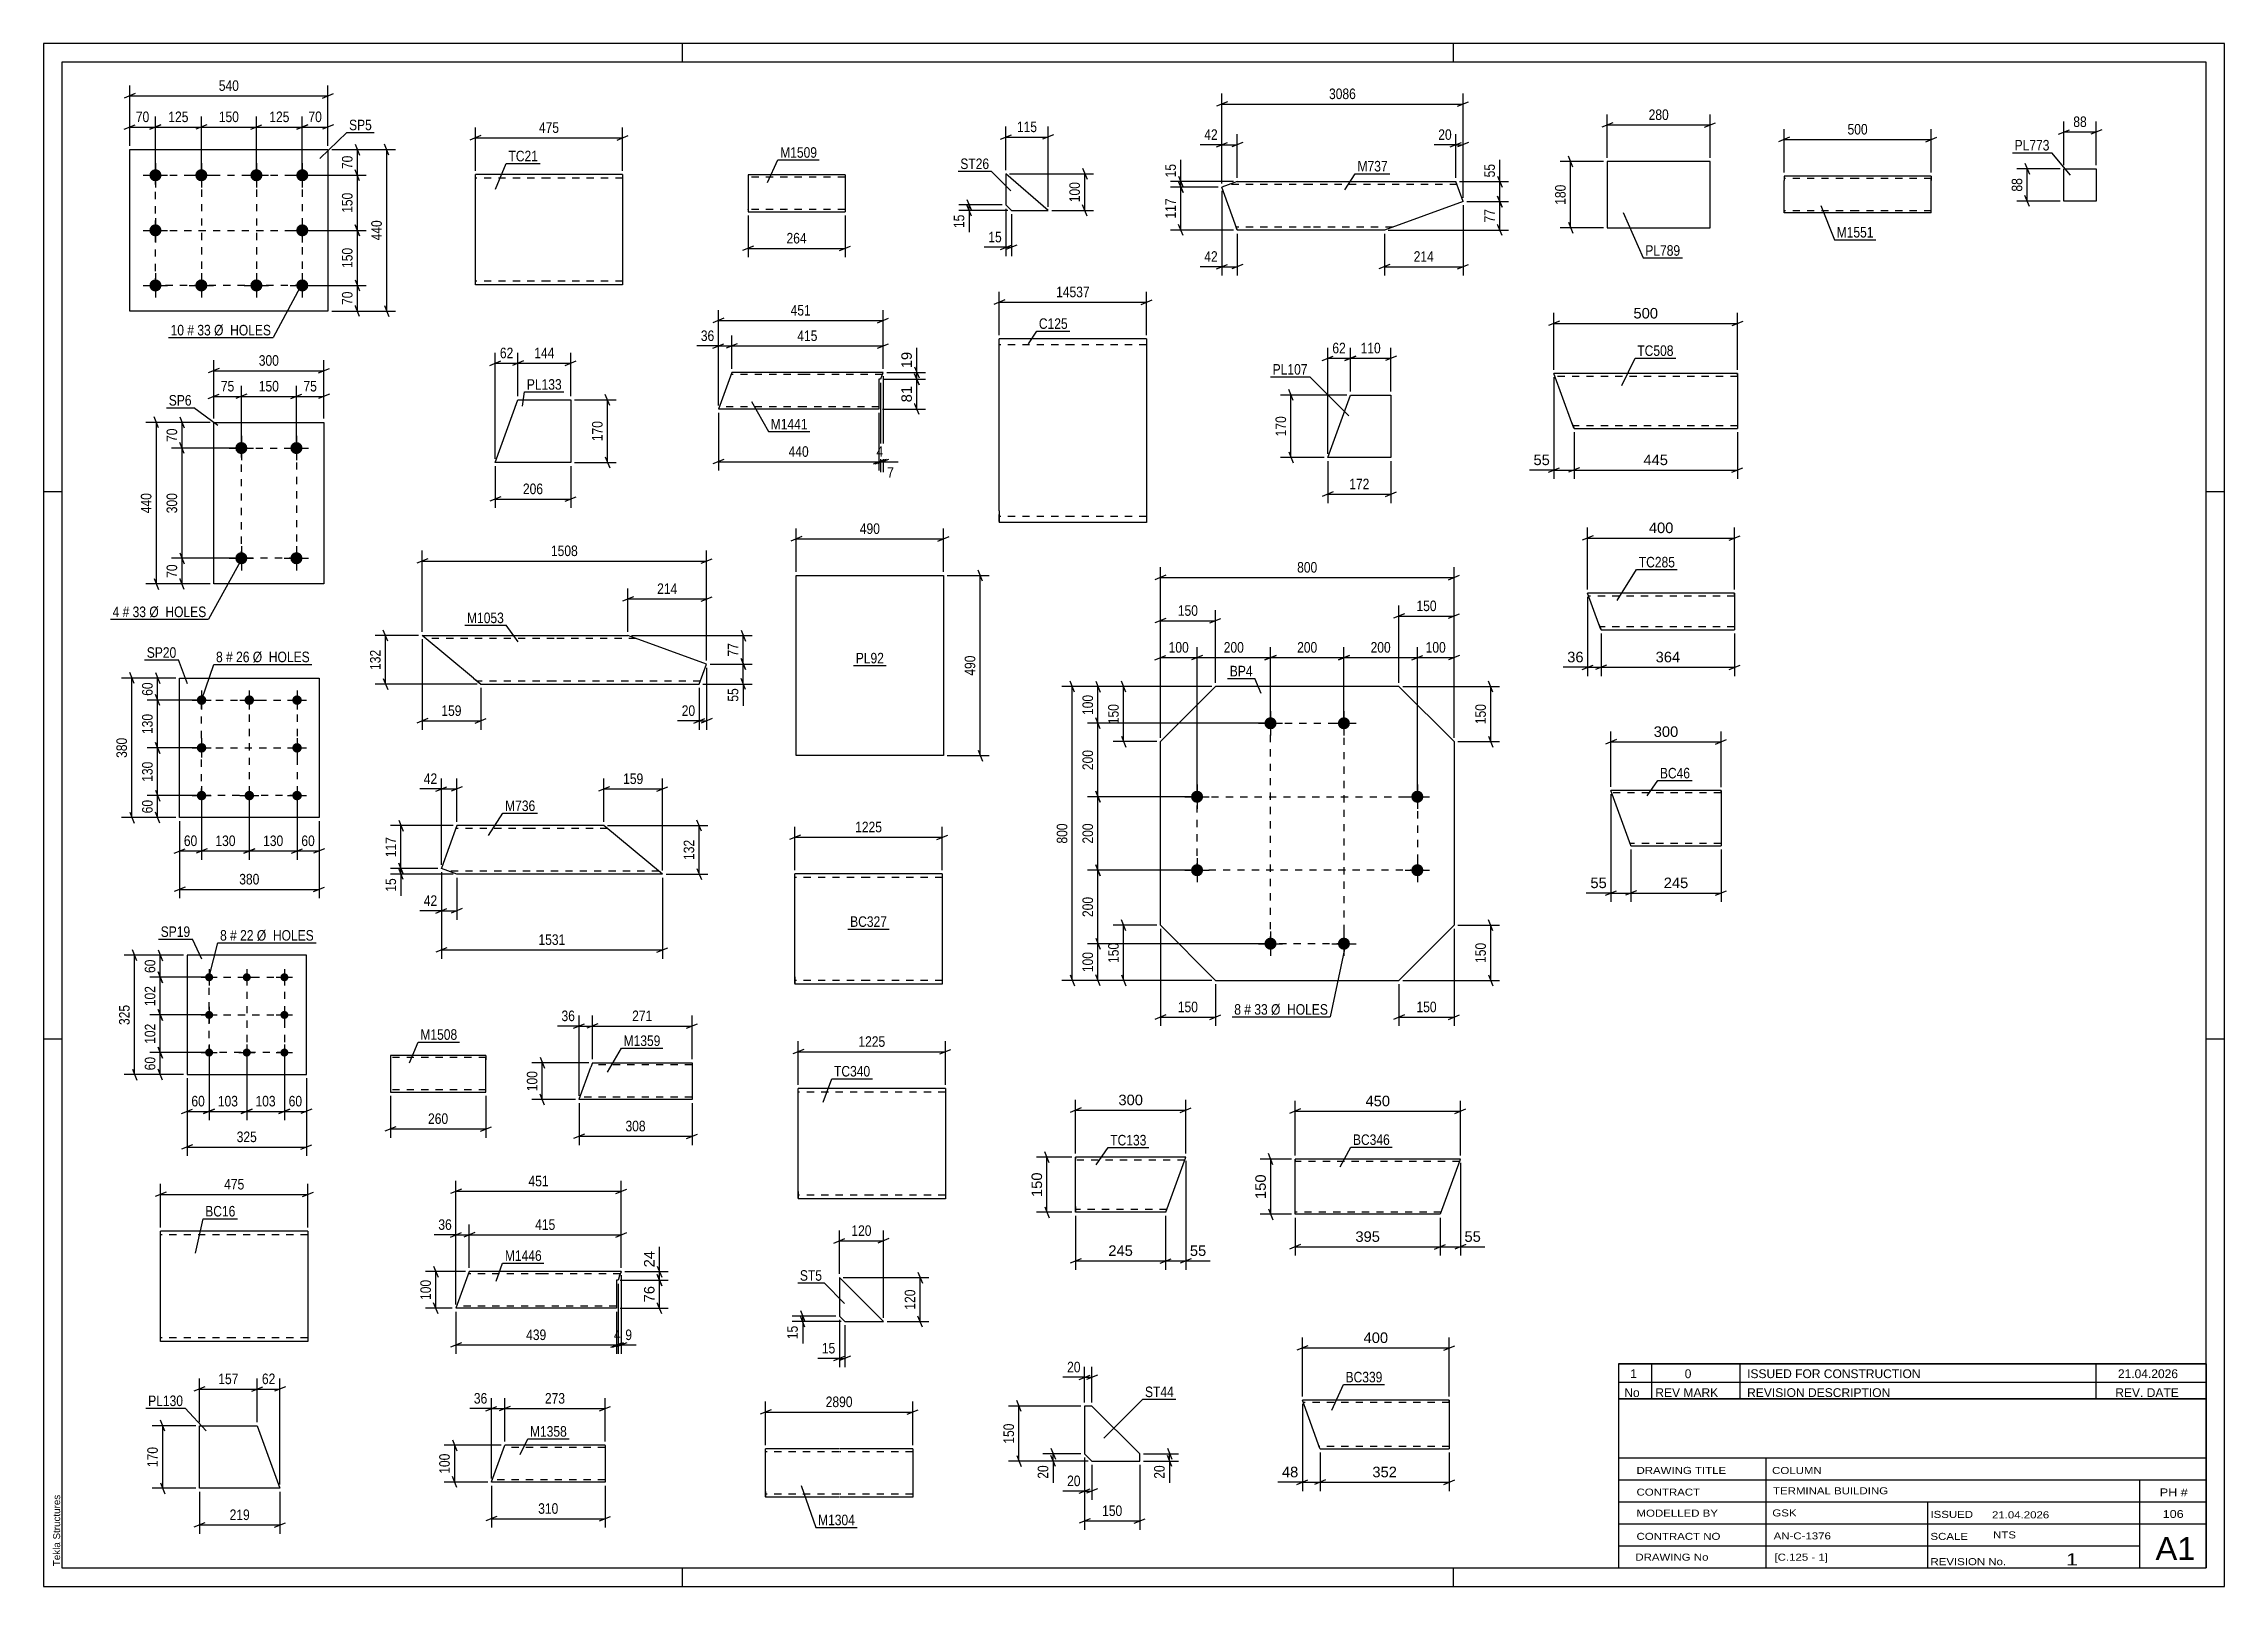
# Model space of a CAD drawing. Header units: millimetres. Extents: x 0 to 594, y 0 to 420.
import ezdxf

# ---------------------------------------------------------------- set-up
doc = ezdxf.new("R2010")
doc.units = ezdxf.units.MM
doc.linetypes.add('DXK_LINE_DOT2', pattern=[3.9198, 1.9599, -1.9599])
doc.styles.add('Arial', font='ARIAL.TTF', dxfattribs={"height": 0.2})
doc.styles.add('Arial Narrow', font='ARIALN.TTF', dxfattribs={"height": 0.2})

# ---------------------------------------------------------------- blocks, each defined once
blk = doc.blocks.new('Unknown-284930103-1131 - 20256')
at = {"color": 5, "linetype": 'Continuous'}
for p, q in [((594, 420), (0, 420)), ((0, 420), (0, 0)), ((174, 415), (174, 420)), ((384, 415), (384, 420)), ((594, 0), (594, 420)), ((589, 415), (5, 415)), ((5, 415), (5, 5)), ((589, 5), (589, 415)), ((5, 298), (0, 298)), ((594, 298), (589, 298)), ((5, 149), (0, 149)), ((594, 149), (589, 149)), ((0, 0), (594, 0)), ((5, 5), (589, 5)), ((174, 0), (174, 5)), ((384, 0), (384, 5))]:
    blk.add_line(p, q, dxfattribs=at)
at = {"color": 174, "linetype": 'Continuous', "style": 'Arial'}
blk.add_text('Tekla Structures', height=1.9102, rotation=90, dxfattribs=at).set_placement((4.5, 5.5))
blk = doc.blocks.new('Part-284930103-3338 - 3322')
at = {"color": 2, "linetype": 'Continuous'}
for p, q in [((304.18, 229.97), (319.18, 244.97)), ((369.18, 244.97), (319.18, 244.97)), ((369.18, 244.97), (384.18, 229.97)), ((304.18, 179.97), (304.18, 229.97)), ((384.18, 229.97), (384.18, 179.97)), ((304.18, 179.97), (319.18, 164.97)), ((384.18, 179.97), (369.18, 164.97)), ((319.18, 164.97), (369.18, 164.97))]:
    blk.add_line(p, q, dxfattribs=at)
blk = doc.blocks.new('Bolt-284930103-3371 - 3322')
at = {"linetype": 'Continuous'}
for points in [[(334.18, 236.62, -1), (334.18, 233.32, -1)], [(354.18, 236.62, -1), (354.18, 233.32, -1)], [(314.18, 216.62, -1), (314.18, 213.32, -1)], [(374.18, 216.62, -1), (374.18, 213.32, -1)], [(314.18, 196.62, -1), (314.18, 193.32, -1)], [(374.18, 196.62, -1), (374.18, 193.32, -1)], [(334.18, 176.62, -1), (334.18, 173.32, -1)], [(354.18, 176.62, -1), (354.18, 173.32, -1)]]:
    blk.add_hatch(color=1, dxfattribs=at).paths.add_polyline_path(points)
at = {"color": 1, "linetype": 'Continuous'}
for p, q in [((334.18, 238.27), (334.18, 231.67)), ((354.18, 238.27), (354.18, 231.67)), ((330.88, 234.97), (337.48, 234.97)), ((350.88, 234.97), (357.48, 234.97)), ((310.88, 214.97), (317.48, 214.97)), ((314.18, 218.27), (314.18, 211.67)), ((370.88, 214.97), (377.48, 214.97)), ((374.18, 218.27), (374.18, 211.67)), ((314.18, 198.27), (314.18, 191.67)), ((374.18, 198.27), (374.18, 191.67)), ((310.88, 194.97), (317.48, 194.97)), ((370.88, 194.97), (377.48, 194.97)), ((334.18, 178.27), (334.18, 171.67)), ((354.18, 178.27), (354.18, 171.67)), ((330.88, 174.97), (337.48, 174.97)), ((350.88, 174.97), (357.48, 174.97))]:
    blk.add_line(p, q, dxfattribs=at)
blk = doc.blocks.new('Part-284930103-8645 - 8637')
at = {"color": 2, "linetype": 'Continuous'}
for p, q in [((280.31, 339.62), (260.31, 339.62)), ((260.31, 292.82), (260.31, 339.62)), ((300.41, 339.62), (280.41, 339.62)), ((300.41, 339.62), (300.41, 289.62)), ((260.31, 292.82), (260.31, 289.62)), ((280.31, 289.62), (260.31, 289.62)), ((300.41, 289.62), (280.41, 289.62))]:
    blk.add_line(p, q, dxfattribs=at)
at = {"color": 7, "linetype": 'DXK_LINE_DOT2'}
for p, q in [((280.31, 338.02), (260.31, 338.02)), ((300.41, 338.02), (280.41, 338.02)), ((260.31, 289.86), (260.31, 292.82)), ((280.31, 291.22), (260.31, 291.22)), ((300.41, 291.22), (280.41, 291.22))]:
    blk.add_line(p, q, dxfattribs=at)
blk = doc.blocks.new('Part-284930103-13878 - 13877')
at = {"color": 2, "linetype": 'Continuous'}
for p, q in [((432.32, 201.73), (426.89, 216.64)), ((456.89, 216.64), (426.89, 216.64)), ((456.89, 216.64), (456.89, 216.55)), ((456.89, 216.55), (456.89, 201.64)), ((432.35, 201.64), (432.32, 201.73)), ((432.35, 201.64), (456.89, 201.64))]:
    blk.add_line(p, q, dxfattribs=at)
at = {"color": 7, "linetype": 'DXK_LINE_DOT2'}
for p, q in [((456.89, 216.04), (427.11, 216.04)), ((456.89, 216.29), (456.89, 216.64)), ((456.89, 202.24), (432.14, 202.24))]:
    blk.add_line(p, q, dxfattribs=at)
blk = doc.blocks.new('Part-284930103-1346 - 1330')
at = {"color": 2, "linetype": 'Continuous'}
for p, q in [((325.11, 382.46), (320.93, 380.95)), ((324.56, 370.86), (320.93, 380.95)), ((325.11, 382.46), (345.11, 382.46)), ((345.21, 382.46), (384.66, 382.46)), ((386.64, 376.99), (384.66, 382.46)), ((386.64, 376.99), (365.21, 369.26)), ((325.14, 369.26), (324.56, 370.86)), ((345.11, 369.26), (325.14, 369.26)), ((365.21, 369.26), (345.21, 369.26))]:
    blk.add_line(p, q, dxfattribs=at)
at = {"color": 7, "linetype": 'DXK_LINE_DOT2'}
for p, q in [((320.96, 380.86), (320.93, 380.95)), ((320.96, 380.86), (320.93, 380.95)), ((345.11, 381.66), (322.9, 381.66)), ((384.95, 381.66), (345.21, 381.66)), ((325.1, 369.39), (324.56, 370.86)), ((345.11, 370.06), (324.85, 370.06)), ((367.43, 370.06), (345.21, 370.06))]:
    blk.add_line(p, q, dxfattribs=at)
blk = doc.blocks.new('Part-284930103-3991 - 3975')
at = {"color": 2, "linetype": 'Continuous'}
for p, q in [((225.53, 135.54), (205.53, 135.54)), ((205.53, 107.54), (205.53, 135.54)), ((245.63, 135.54), (225.63, 135.54)), ((245.63, 135.54), (245.63, 105.54)), ((205.53, 107.54), (205.53, 105.54)), ((225.53, 105.54), (205.53, 105.54)), ((245.63, 105.54), (225.63, 105.54))]:
    blk.add_line(p, q, dxfattribs=at)
at = {"color": 7, "linetype": 'DXK_LINE_DOT2'}
for p, q in [((225.53, 134.54), (205.53, 134.54)), ((245.63, 134.54), (225.63, 134.54)), ((205.53, 105.7), (205.53, 107.54)), ((205.53, 106.54), (205.53, 106.62)), ((225.53, 106.54), (205.53, 106.54)), ((245.63, 106.54), (225.63, 106.54)), ((245.63, 106.54), (245.63, 106.62))]:
    blk.add_line(p, q, dxfattribs=at)
blk = doc.blocks.new('Part-284930103-13886 - 13885')
at = {"color": 2, "linetype": 'Continuous'}
for p, q in [((423.63, 261.99), (420.57, 270.39)), ((460.57, 270.39), (420.57, 270.39)), ((460.57, 270.39), (460.57, 260.39)), ((423.63, 261.99), (424.21, 260.39)), ((424.21, 260.39), (460.57, 260.39))]:
    blk.add_line(p, q, dxfattribs=at)
at = {"color": 7, "linetype": 'DXK_LINE_DOT2'}
for p, q in [((460.57, 269.59), (420.86, 269.59)), ((460.57, 269.92), (460.57, 270.39)), ((424.17, 260.51), (423.63, 261.99)), ((460.57, 261.19), (423.92, 261.19))]:
    blk.add_line(p, q, dxfattribs=at)
blk = doc.blocks.new('Part-284930103-13705 - 13704')
at = {"color": 2, "linetype": 'Continuous'}
for p, q in [((281.09, 115.23), (281.09, 116.83)), ((311.09, 116.83), (281.09, 116.83)), ((281.09, 103.43), (281.09, 115.23)), ((305.63, 101.83), (311.09, 116.83)), ((281.09, 101.83), (281.09, 103.43)), ((305.63, 101.83), (281.09, 101.83))]:
    blk.add_line(p, q, dxfattribs=at)
at = {"color": 7, "linetype": 'DXK_LINE_DOT2'}
for p, q in [((281.09, 116.83), (281.09, 116.36)), ((310.8, 116.03), (281.09, 116.03)), ((281.09, 103.43), (281.09, 101.95)), ((305.92, 102.63), (281.09, 102.63))]:
    blk.add_line(p, q, dxfattribs=at)
blk = doc.blocks.new('Part-284930103-3958 - 3942')
at = {"color": 2, "linetype": 'Continuous'}
for p, q in [((224.66, 193.95), (204.66, 193.95)), ((204.66, 165.95), (204.66, 193.95)), ((244.76, 193.95), (224.76, 193.95)), ((244.76, 193.95), (244.76, 163.95)), ((204.66, 165.95), (204.66, 163.95)), ((224.66, 163.95), (204.66, 163.95)), ((244.76, 163.95), (224.76, 163.95))]:
    blk.add_line(p, q, dxfattribs=at)
at = {"color": 7, "linetype": 'DXK_LINE_DOT2'}
for p, q in [((224.66, 192.95), (204.66, 192.95)), ((244.76, 192.95), (224.76, 192.95)), ((204.66, 164.1), (204.66, 165.95)), ((204.66, 164.95), (204.66, 165.03)), ((224.66, 164.95), (204.66, 164.95)), ((244.76, 164.95), (224.76, 164.95)), ((244.76, 164.95), (244.76, 165.03))]:
    blk.add_line(p, q, dxfattribs=at)
blk = doc.blocks.new('Part-284930103-13894 - 13893')
at = {"color": 2, "linetype": 'Continuous'}
for p, q in [((347.63, 37.55), (342.86, 50.66)), ((382.86, 50.66), (342.86, 50.66)), ((382.86, 50.66), (382.86, 50.57)), ((382.86, 50.57), (382.86, 37.46)), ((347.67, 37.46), (347.63, 37.55)), ((347.67, 37.46), (382.86, 37.46))]:
    blk.add_line(p, q, dxfattribs=at)
at = {"color": 7, "linetype": 'DXK_LINE_DOT2'}
for p, q in [((382.86, 50.06), (343.08, 50.06)), ((382.86, 50.31), (382.86, 50.66)), ((382.86, 38.06), (347.45, 38.06))]:
    blk.add_line(p, q, dxfattribs=at)
blk = doc.blocks.new('Part-284930103-1281 - 1265')
at = {"color": 2, "linetype": 'Continuous'}
for p, q in [((262.11, 384.57), (262.11, 376.07)), ((273.61, 374.57), (262.11, 384.57)), ((262.11, 376.07), (263.61, 374.57)), ((263.61, 374.57), (273.61, 374.57))]:
    blk.add_line(p, q, dxfattribs=at)
blk = doc.blocks.new('Part-284930103-3827 - 3811')
at = {"color": 2, "linetype": 'Continuous'}
for p, q in [((112.55, 207.1), (108.37, 195.5)), ((132.52, 207.1), (112.55, 207.1)), ((152.62, 207.1), (132.62, 207.1)), ((168.55, 193.9), (152.62, 207.1)), ((108.37, 195.5), (108.34, 195.41)), ((112.52, 193.9), (108.34, 195.41)), ((132.52, 193.9), (112.52, 193.9)), ((168.55, 193.9), (132.62, 193.9))]:
    blk.add_line(p, q, dxfattribs=at)
at = {"color": 7, "linetype": 'DXK_LINE_DOT2'}
for p, q in [((132.52, 206.3), (112.26, 206.3)), ((153.59, 206.3), (132.62, 206.3)), ((108.34, 195.41), (108.37, 195.5)), ((108.37, 195.5), (108.34, 195.41)), ((108.37, 195.5), (108.34, 195.41)), ((132.52, 194.7), (110.31, 194.7)), ((167.59, 194.7), (132.62, 194.7)), ((167.31, 194.93), (167.36, 194.88)), ((167.51, 194.76), (167.59, 194.7))]:
    blk.add_line(p, q, dxfattribs=at)
blk = doc.blocks.new('Part-284930103-1241 - 1223')
at = {"color": 2, "linetype": 'Continuous'}
for p, q in [((218.29, 384.25), (191.9, 384.25)), ((191.9, 384.25), (191.9, 374.34)), ((218.29, 384.25), (218.29, 374.25)), ((191.9, 374.34), (191.9, 374.25)), ((191.9, 374.25), (218.29, 374.25))]:
    blk.add_line(p, q, dxfattribs=at)
at = {"color": 7, "linetype": 'DXK_LINE_DOT2'}
for p, q in [((218.29, 383.65), (191.9, 383.65)), ((218.29, 384.16), (218.29, 384.25)), ((191.9, 374.85), (191.9, 374.89)), ((218.29, 374.85), (191.9, 374.85)), ((218.29, 374.85), (218.29, 374.89))]:
    blk.add_line(p, q, dxfattribs=at)
blk = doc.blocks.new('Part-284930103-3794 - 3778')
at = {"color": 2, "linetype": 'Continuous'}
for p, q in [((216.64, 37.46), (196.64, 37.46)), ((196.64, 25.86), (196.64, 37.46)), ((236.74, 37.46), (216.74, 37.46)), ((236.74, 37.46), (236.74, 24.26)), ((196.64, 25.86), (196.64, 24.26)), ((216.64, 24.26), (196.64, 24.26)), ((236.74, 24.26), (216.74, 24.26))]:
    blk.add_line(p, q, dxfattribs=at)
at = {"color": 7, "linetype": 'DXK_LINE_DOT2'}
for p, q in [((216.64, 36.66), (196.64, 36.66)), ((236.74, 36.66), (216.74, 36.66)), ((196.64, 24.38), (196.64, 25.86)), ((196.64, 25.06), (196.64, 25.12)), ((216.64, 25.06), (196.64, 25.06)), ((236.74, 25.06), (216.74, 25.06)), ((236.74, 25.06), (236.74, 25.12))]:
    blk.add_line(p, q, dxfattribs=at)
blk = doc.blocks.new('Part-284930103-13870 - 13869')
at = {"color": 2, "linetype": 'Continuous'}
for p, q in [((416.27, 316.78), (411.39, 330.18)), ((461.39, 330.18), (411.39, 330.18)), ((461.39, 330.18), (461.39, 315.18)), ((416.27, 316.78), (416.85, 315.18)), ((416.85, 315.18), (461.39, 315.18))]:
    blk.add_line(p, q, dxfattribs=at)
at = {"color": 7, "linetype": 'DXK_LINE_DOT2'}
for p, q in [((461.39, 329.38), (411.68, 329.38)), ((461.39, 329.71), (461.39, 330.18)), ((416.8, 315.3), (416.27, 316.78)), ((461.39, 315.98), (416.56, 315.98))]:
    blk.add_line(p, q, dxfattribs=at)
blk = doc.blocks.new('Bolt-284930103-3103 - 3069')
at = {"linetype": 'Continuous'}
for points in [[(45.08, 166.92, -1), (45.08, 164.72, -1)], [(55.33, 166.92, -1), (55.33, 164.72, -1)], [(65.58, 166.92, -1), (65.58, 164.72, -1)], [(45.08, 156.67, -1), (45.08, 154.47, -1)], [(65.58, 156.67, -1), (65.58, 154.47, -1)], [(45.08, 146.42, -1), (45.08, 144.22, -1)], [(55.33, 146.42, -1), (55.33, 144.22, -1)], [(65.58, 146.42, -1), (65.58, 144.22, -1)]]:
    blk.add_hatch(color=1, dxfattribs=at).paths.add_polyline_path(points)
at = {"color": 1, "linetype": 'Continuous'}
for p, q in [((45.08, 168.02), (45.08, 163.62)), ((55.33, 168.02), (55.33, 163.62)), ((65.58, 168.02), (65.58, 163.62)), ((42.88, 165.82), (47.28, 165.82)), ((53.13, 165.82), (57.53, 165.82)), ((63.38, 165.82), (67.78, 165.82)), ((42.88, 155.57), (47.28, 155.57)), ((45.08, 157.77), (45.08, 153.37)), ((63.38, 155.57), (67.78, 155.57)), ((65.58, 157.77), (65.58, 153.37)), ((42.88, 145.32), (47.28, 145.32)), ((45.08, 147.52), (45.08, 143.12)), ((53.13, 145.32), (57.53, 145.32)), ((55.33, 147.52), (55.33, 143.12)), ((63.38, 145.32), (67.78, 145.32)), ((65.58, 147.52), (65.58, 143.12))]:
    blk.add_line(p, q, dxfattribs=at)
blk = doc.blocks.new('Part-284930103-3118 - 3069')
at = {"color": 2, "linetype": 'Continuous'}
for p, q in [((39.08, 171.82), (39.08, 139.32)), ((71.58, 171.82), (39.08, 171.82)), ((71.58, 139.32), (71.58, 171.82)), ((39.08, 139.32), (71.58, 139.32))]:
    blk.add_line(p, q, dxfattribs=at)
blk = doc.blocks.new('Bolt-284930103-2977 - 2943')
at = {"linetype": 'Continuous'}
for points in [[(43.03, 242.58, -1), (43.03, 239.98, -1)], [(56.03, 242.58, -1), (56.03, 239.98, -1)], [(69.03, 242.58, -1), (69.03, 239.98, -1)], [(43.03, 229.58, -1), (43.03, 226.98, -1)], [(69.03, 229.58, -1), (69.03, 226.98, -1)], [(43.03, 216.58, -1), (43.03, 213.98, -1)], [(56.03, 216.58, -1), (56.03, 213.98, -1)], [(69.03, 216.58, -1), (69.03, 213.98, -1)]]:
    blk.add_hatch(color=1, dxfattribs=at).paths.add_polyline_path(points)
at = {"color": 1, "linetype": 'Continuous'}
for p, q in [((43.03, 243.88), (43.03, 238.68)), ((56.03, 243.88), (56.03, 238.68)), ((69.03, 243.88), (69.03, 238.68)), ((40.43, 241.28), (45.63, 241.28)), ((53.43, 241.28), (58.63, 241.28)), ((66.43, 241.28), (71.63, 241.28)), ((40.43, 228.28), (45.63, 228.28)), ((43.03, 230.88), (43.03, 225.68)), ((66.43, 228.28), (71.63, 228.28)), ((69.03, 230.88), (69.03, 225.68)), ((40.43, 215.28), (45.63, 215.28)), ((43.03, 217.88), (43.03, 212.68)), ((53.43, 215.28), (58.63, 215.28)), ((56.03, 217.88), (56.03, 212.68)), ((66.43, 215.28), (71.63, 215.28)), ((69.03, 217.88), (69.03, 212.68))]:
    blk.add_line(p, q, dxfattribs=at)
blk = doc.blocks.new('Part-284930103-2992 - 2943')
at = {"color": 2, "linetype": 'Continuous'}
for p, q in [((37.03, 209.28), (37.03, 247.28)), ((37.03, 247.28), (75.03, 247.28)), ((75.03, 247.28), (75.03, 209.28)), ((75.03, 209.28), (37.03, 209.28))]:
    blk.add_line(p, q, dxfattribs=at)
blk = doc.blocks.new('Part-284930103-13865 - 13864')
at = {"color": 2, "linetype": 'Continuous'}
for p, q in [((340.89, 115.1), (340.89, 116.3)), ((385.89, 116.3), (340.89, 116.3)), ((340.89, 102.5), (340.89, 115.1)), ((385.77, 115.95), (380.43, 101.3)), ((385.86, 116.21), (385.77, 115.95)), ((385.89, 116.3), (385.86, 116.21)), ((340.89, 101.39), (340.89, 102.5)), ((340.89, 101.3), (340.89, 101.39)), ((380.43, 101.3), (340.89, 101.3))]:
    blk.add_line(p, q, dxfattribs=at)
at = {"color": 7, "linetype": 'DXK_LINE_DOT2'}
for p, q in [((340.89, 116.3), (340.89, 116.21)), ((340.89, 116.21), (340.89, 115.95)), ((385.68, 115.7), (340.89, 115.7)), ((340.89, 101.65), (340.89, 102.5)), ((380.65, 101.9), (340.89, 101.9))]:
    blk.add_line(p, q, dxfattribs=at)
blk = doc.blocks.new('Part-284930103-2870 - 2854')
at = {"color": 2, "linetype": 'Continuous'}
for p, q in [((205.01, 226.18), (205.01, 275.18)), ((205.01, 275.18), (225.01, 275.18)), ((225.11, 275.18), (245.11, 275.18)), ((245.11, 275.18), (245.11, 226.18)), ((225.01, 226.18), (205.01, 226.18)), ((245.11, 226.18), (225.11, 226.18))]:
    blk.add_line(p, q, dxfattribs=at)
blk = doc.blocks.new('Part-284930103-2695 - 2679')
at = {"color": 2, "linetype": 'Continuous'}
for p, q in [((117.12, 247.23), (103.12, 258.83)), ((103.12, 258.83), (139.05, 258.83)), ((139.15, 258.83), (159.15, 258.83)), ((180.57, 251.1), (159.15, 258.83)), ((178.59, 245.63), (180.57, 251.1)), ((117.12, 247.23), (119.05, 245.63)), ((119.05, 245.63), (139.05, 245.63)), ((139.15, 245.63), (178.59, 245.63))]:
    blk.add_line(p, q, dxfattribs=at)
at = {"color": 7, "linetype": 'DXK_LINE_DOT2'}
for p, q in [((139.05, 258.03), (104.08, 258.03)), ((161.37, 258.03), (139.15, 258.03)), ((118.9, 245.75), (117.12, 247.23)), ((117.8, 246.66), (117.85, 246.61)), ((118.01, 246.49), (118.08, 246.43)), ((139.05, 246.43), (118.08, 246.43)), ((178.88, 246.43), (139.15, 246.43))]:
    blk.add_line(p, q, dxfattribs=at)
blk = doc.blocks.new('Part-284930103-2610 - 2594')
at = {"color": 2, "linetype": 'Continuous'}
for p, q in [((349.76, 307.34), (355.95, 324.34)), ((355.95, 324.34), (366.98, 324.34)), ((366.98, 324.34), (366.98, 307.34)), ((366.98, 307.34), (349.76, 307.34))]:
    blk.add_line(p, q, dxfattribs=at)
blk = doc.blocks.new('Part-284930103-2549 - 2533')
at = {"color": 2, "linetype": 'Continuous'}
for p, q in [((42.45, 26.71), (42.45, 43.71)), ((42.45, 43.71), (58.19, 43.71)), ((58.19, 43.71), (64.38, 26.71)), ((64.38, 26.71), (42.45, 26.71))]:
    blk.add_line(p, q, dxfattribs=at)
blk = doc.blocks.new('Part-284930103-2488 - 2472')
at = {"color": 2, "linetype": 'Continuous'}
for p, q in [((123.02, 306.01), (129.21, 323.01)), ((129.21, 323.01), (143.59, 323.01)), ((143.59, 323.01), (143.59, 306.01)), ((143.59, 306.01), (123.02, 306.01))]:
    blk.add_line(p, q, dxfattribs=at)
blk = doc.blocks.new('Part-284930103-2455 - 2438')
at = {"color": 2, "linetype": 'Continuous'}
for p, q in [((137.6, 384.36), (117.6, 384.36)), ((117.6, 354.36), (117.6, 384.36)), ((157.7, 384.36), (137.7, 384.36)), ((157.7, 384.36), (157.7, 354.36)), ((137.6, 354.36), (117.6, 354.36)), ((157.7, 354.36), (137.7, 354.36))]:
    blk.add_line(p, q, dxfattribs=at)
at = {"color": 7, "linetype": 'DXK_LINE_DOT2'}
for p, q in [((137.6, 383.36), (117.6, 383.36)), ((157.7, 383.36), (137.7, 383.36)), ((117.6, 355.36), (117.6, 355.43)), ((137.6, 355.36), (117.6, 355.36)), ((157.7, 355.36), (137.7, 355.36)), ((157.7, 355.36), (157.7, 355.43))]:
    blk.add_line(p, q, dxfattribs=at)
blk = doc.blocks.new('Part-284930103-2420 - 2404')
at = {"color": 2, "linetype": 'Continuous'}
for p, q in [((51.87, 96.7), (31.87, 96.7)), ((31.87, 66.7), (31.87, 96.7)), ((71.97, 96.7), (51.97, 96.7)), ((71.97, 96.7), (71.97, 66.7)), ((51.87, 66.7), (31.87, 66.7)), ((71.97, 66.7), (51.97, 66.7))]:
    blk.add_line(p, q, dxfattribs=at)
at = {"color": 7, "linetype": 'DXK_LINE_DOT2'}
for p, q in [((51.87, 95.7), (31.87, 95.7)), ((71.97, 95.7), (51.97, 95.7)), ((31.87, 67.7), (31.87, 67.78)), ((51.87, 67.7), (31.87, 67.7)), ((71.97, 67.7), (51.97, 67.7)), ((71.97, 67.7), (71.97, 67.78))]:
    blk.add_line(p, q, dxfattribs=at)
blk = doc.blocks.new('Part-284930103-2282 - 2266')
at = {"color": 2, "linetype": 'Continuous'}
for p, q in [((46.36, 272.9), (46.36, 316.9)), ((46.36, 316.9), (76.36, 316.9)), ((76.36, 316.9), (76.36, 272.9)), ((76.36, 272.9), (46.36, 272.9))]:
    blk.add_line(p, q, dxfattribs=at)
blk = doc.blocks.new('Bolt-284930103-2315 - 2266')
at = {"linetype": 'Continuous'}
for points in [[(53.86, 311.55, -1), (53.86, 308.25, -1)], [(68.86, 311.55, -1), (68.86, 308.25, -1)], [(53.86, 281.55, -1), (53.86, 278.25, -1)], [(68.86, 281.55, -1), (68.86, 278.25, -1)]]:
    blk.add_hatch(color=1, dxfattribs=at).paths.add_polyline_path(points)
at = {"color": 1, "linetype": 'Continuous'}
for p, q in [((50.56, 309.9), (57.16, 309.9)), ((53.86, 313.2), (53.86, 306.6)), ((65.56, 309.9), (72.16, 309.9)), ((68.86, 313.2), (68.86, 306.6)), ((50.56, 279.9), (57.16, 279.9)), ((53.86, 283.2), (53.86, 276.6)), ((65.56, 279.9), (72.16, 279.9)), ((68.86, 283.2), (68.86, 276.6))]:
    blk.add_line(p, q, dxfattribs=at)
blk = doc.blocks.new('Bolt-284930103-2187 - 2138')
at = {"linetype": 'Continuous'}
for points in [[(30.46, 385.82, -1), (30.46, 382.52, -1)], [(42.96, 385.82, -1), (42.96, 382.52, -1)], [(57.96, 385.82, -1), (57.96, 382.52, -1)], [(70.46, 385.82, -1), (70.46, 382.52, -1)], [(30.46, 370.82, -1), (30.46, 367.52, -1)], [(70.46, 370.82, -1), (70.46, 367.52, -1)], [(30.46, 355.82, -1), (30.46, 352.52, -1)], [(42.96, 355.82, -1), (42.96, 352.52, -1)], [(57.96, 355.82, -1), (57.96, 352.52, -1)], [(70.46, 355.82, -1), (70.46, 352.52, -1)]]:
    blk.add_hatch(color=1, dxfattribs=at).paths.add_polyline_path(points)
at = {"color": 1, "linetype": 'Continuous'}
for p, q in [((30.46, 387.47), (30.46, 380.87)), ((42.96, 387.47), (42.96, 380.87)), ((57.96, 387.47), (57.96, 380.87)), ((70.46, 387.47), (70.46, 380.87)), ((27.16, 384.17), (33.76, 384.17)), ((39.66, 384.17), (46.26, 384.17)), ((54.66, 384.17), (61.26, 384.17)), ((67.16, 384.17), (73.76, 384.17)), ((27.16, 369.17), (33.76, 369.17)), ((30.46, 372.47), (30.46, 365.87)), ((67.16, 369.17), (73.76, 369.17)), ((70.46, 372.47), (70.46, 365.87)), ((30.46, 357.47), (30.46, 350.87)), ((42.96, 357.47), (42.96, 350.87)), ((57.96, 357.47), (57.96, 350.87)), ((70.46, 357.47), (70.46, 350.87)), ((27.16, 354.17), (33.76, 354.17)), ((39.66, 354.17), (46.26, 354.17)), ((54.66, 354.17), (61.26, 354.17)), ((67.16, 354.17), (73.76, 354.17))]:
    blk.add_line(p, q, dxfattribs=at)
blk = doc.blocks.new('Part-284930103-2154 - 2138')
at = {"color": 2, "linetype": 'Continuous'}
for p, q in [((23.46, 347.17), (23.46, 391.17)), ((23.46, 391.17), (77.46, 391.17)), ((77.46, 391.17), (77.46, 347.17)), ((77.46, 347.17), (23.46, 347.17))]:
    blk.add_line(p, q, dxfattribs=at)
blk = doc.blocks.new('Part-284930103-2094 - 2078')
at = {"color": 2, "linetype": 'Continuous'}
for p, q in [((216.76, 84.07), (216.76, 73.57)), ((216.76, 84.07), (228.76, 72.07)), ((216.76, 73.57), (218.26, 72.07)), ((218.26, 72.07), (228.76, 72.07))]:
    blk.add_line(p, q, dxfattribs=at)
blk = doc.blocks.new('Part-284930103-1948 - 1932')
at = {"color": 2, "linetype": 'Continuous'}
for p, q in [((187.43, 330.5), (183.79, 320.5)), ((207.43, 330.5), (187.43, 330.5)), ((228.64, 330.5), (207.53, 330.5)), ((227.97, 328.65), (227.53, 328.65)), ((227.53, 328.65), (227.53, 320.5)), ((228.61, 330.41), (227.97, 328.65)), ((228.64, 330.5), (228.61, 330.41)), ((207.43, 320.5), (183.79, 320.5)), ((227.53, 320.5), (207.53, 320.5))]:
    blk.add_line(p, q, dxfattribs=at)
at = {"color": 7, "linetype": 'DXK_LINE_DOT2'}
for p, q in [((207.43, 329.9), (187.21, 329.9)), ((228.42, 329.9), (207.53, 329.9)), ((184.01, 321.1), (184.03, 321.15)), ((207.43, 321.1), (184.01, 321.1)), ((227.53, 321.1), (207.53, 321.1))]:
    blk.add_line(p, q, dxfattribs=at)
blk = doc.blocks.new('Part-284930103-1878 - 1862')
at = {"color": 2, "linetype": 'Continuous'}
for p, q in [((122.01, 28.5), (125.61, 38.41)), ((152.95, 38.41), (125.61, 38.41)), ((152.95, 38.32), (152.95, 38.41)), ((152.95, 38.32), (152.95, 37.21)), ((152.95, 37.21), (152.95, 28.41)), ((121.97, 28.41), (122.01, 28.5)), ((152.95, 28.41), (121.97, 28.41))]:
    blk.add_line(p, q, dxfattribs=at)
at = {"color": 7, "linetype": 'DXK_LINE_DOT2'}
for p, q in [((152.95, 37.81), (125.4, 37.81)), ((152.95, 38.06), (152.95, 37.21)), ((121.97, 28.41), (121.97, 28.41)), ((122.19, 29.01), (122.21, 29.05)), ((152.95, 29.01), (122.19, 29.01)), ((152.95, 29.05), (152.95, 29.15)), ((152.95, 29.01), (152.95, 29.05)), ((152.95, 29.01), (152.95, 29.05))]:
    blk.add_line(p, q, dxfattribs=at)
blk = doc.blocks.new('Part-284930103-1730 - 1714')
at = {"color": 2, "linetype": 'Continuous'}
for p, q in [((115.94, 85.71), (112.3, 75.71)), ((135.94, 85.71), (115.94, 85.71)), ((157.33, 85.71), (136.04, 85.71)), ((156.47, 83.36), (156.04, 83.36)), ((156.04, 83.36), (156.04, 75.71)), ((156.89, 84.51), (156.47, 83.36)), ((157.29, 85.62), (156.89, 84.51)), ((157.33, 85.71), (157.29, 85.62)), ((135.94, 75.71), (112.3, 75.71)), ((156.04, 75.71), (136.04, 75.71))]:
    blk.add_line(p, q, dxfattribs=at)
at = {"color": 7, "linetype": 'DXK_LINE_DOT2'}
for p, q in [((135.94, 85.11), (115.72, 85.11)), ((157.11, 85.11), (136.04, 85.11)), ((156.89, 84.51), (157.2, 85.36)), ((112.52, 76.31), (112.53, 76.36)), ((135.94, 76.31), (112.52, 76.31)), ((156.04, 76.31), (136.04, 76.31))]:
    blk.add_line(p, q, dxfattribs=at)
blk = doc.blocks.new('Part-284930103-1658 - 1642')
at = {"color": 2, "linetype": 'Continuous'}
for p, q in [((145.87, 132.64), (149.04, 141.34)), ((149.48, 142.54), (149.04, 141.34)), ((149.48, 142.54), (176.63, 142.54)), ((176.63, 142.54), (176.63, 132.54)), ((145.84, 132.54), (145.87, 132.64)), ((176.63, 132.54), (145.84, 132.54))]:
    blk.add_line(p, q, dxfattribs=at)
at = {"color": 7, "linetype": 'DXK_LINE_DOT2'}
for p, q in [((176.63, 141.94), (149.26, 141.94)), ((176.63, 142.45), (176.63, 142.54)), ((146.06, 133.14), (146.07, 133.19)), ((176.63, 133.14), (146.06, 133.14)), ((176.63, 133.14), (176.63, 133.19))]:
    blk.add_line(p, q, dxfattribs=at)
blk = doc.blocks.new('Part-284930103-1626 - 1610')
at = {"color": 2, "linetype": 'Continuous'}
for p, q in [((120.47, 144.55), (94.44, 144.55)), ((94.44, 144.55), (94.44, 134.64)), ((120.47, 144.55), (120.47, 144.46)), ((120.47, 144.46), (120.47, 143.35)), ((120.47, 135.75), (120.47, 143.35)), ((94.44, 134.64), (94.44, 134.55)), ((94.44, 134.55), (120.47, 134.55)), ((120.47, 134.55), (120.47, 135.75))]:
    blk.add_line(p, q, dxfattribs=at)
at = {"color": 7, "linetype": 'DXK_LINE_DOT2'}
for p, q in [((120.47, 143.95), (94.44, 143.95)), ((120.47, 143.35), (120.47, 144.2)), ((94.44, 135.15), (94.44, 135.2)), ((120.47, 135.15), (94.44, 135.15)), ((120.47, 135.2), (120.47, 135.52)), ((120.47, 135.15), (120.47, 135.2))]:
    blk.add_line(p, q, dxfattribs=at)
blk = doc.blocks.new('Part-284930103-1583 - 1567')
at = {"color": 2, "linetype": 'Continuous'}
for p, q in [((550.28, 377.15), (550.28, 385.95)), ((550.28, 385.95), (559.08, 385.95)), ((559.08, 385.95), (559.08, 377.15)), ((559.08, 377.15), (550.28, 377.15))]:
    blk.add_line(p, q, dxfattribs=at)
blk = doc.blocks.new('Part-284930103-1556 - 1540')
at = {"color": 2, "linetype": 'Continuous'}
for p, q in [((474.05, 383.91), (474.05, 382.71)), ((494.05, 383.91), (474.05, 383.91)), ((474.05, 374.65), (474.05, 382.71)), ((514.15, 383.91), (494.15, 383.91)), ((514.15, 383.91), (514.15, 383.81)), ((514.15, 383.81), (514.15, 382.71)), ((514.15, 373.91), (514.15, 382.71)), ((474.05, 374), (474.05, 374.65)), ((474.05, 373.91), (474.05, 374)), ((494.05, 373.91), (474.05, 373.91)), ((514.15, 373.91), (494.15, 373.91))]:
    blk.add_line(p, q, dxfattribs=at)
at = {"color": 7, "linetype": 'DXK_LINE_DOT2'}
for p, q in [((494.05, 383.31), (474.05, 383.31)), ((514.15, 383.31), (494.15, 383.31)), ((514.15, 383.91), (514.15, 383.91)), ((514.15, 382.71), (514.15, 383.55)), ((474.05, 374.65), (474.05, 374.26)), ((474.05, 374.51), (474.05, 374.55)), ((494.05, 374.51), (474.05, 374.51)), ((514.15, 374.51), (494.15, 374.51)), ((514.15, 374.51), (514.15, 374.55)), ((474.05, 373.91), (474.05, 373.91))]:
    blk.add_line(p, q, dxfattribs=at)
blk = doc.blocks.new('Part-284930103-1513 - 1497')
at = {"color": 2, "linetype": 'Continuous'}
for p, q in [((425.92, 387.87), (425.92, 369.87)), ((453.92, 387.87), (425.92, 387.87)), ((453.92, 369.87), (453.92, 387.87)), ((425.92, 369.87), (453.92, 369.87))]:
    blk.add_line(p, q, dxfattribs=at)
blk = doc.blocks.new('Part-284930103-20247 - 20246')
at = {"color": 2, "linetype": 'Continuous'}
for p, q in [((285.56, 49.09), (283.56, 49.09)), ((283.56, 49.09), (283.56, 36.09)), ((298.56, 36.09), (285.56, 49.09)), ((283.56, 36.09), (285.56, 34.09)), ((298.56, 34.09), (298.56, 36.09)), ((285.56, 34.09), (298.56, 34.09))]:
    blk.add_line(p, q, dxfattribs=at)
blk = doc.blocks.new('Rectangle-284930103-13675 - 3322')
at = {"color": 1, "linetype": 'DXK_LINE_DOT2'}
blk.add_lwpolyline([(334.18, 234.97), (354.18, 234.97), (354.18, 174.97), (334.18, 174.97), (334.18, 234.97)], close=True, dxfattribs=at)
blk = doc.blocks.new('Rectangle-284930103-12798 - 3069')
at = {"color": 1, "linetype": 'DXK_LINE_DOT2'}
blk.add_lwpolyline([(45.08, 165.82), (65.58, 165.82), (65.58, 145.32), (45.08, 145.32), (45.08, 165.82)], close=True, dxfattribs=at)
blk = doc.blocks.new('Rectangle-284930103-12756 - 2943')
at = {"color": 1, "linetype": 'DXK_LINE_DOT2'}
blk.add_lwpolyline([(43.03, 241.28), (69.03, 241.28), (69.03, 215.28), (43.03, 215.28), (43.03, 241.28)], close=True, dxfattribs=at)
blk = doc.blocks.new('Rectangle-284930103-12737 - 2266')
at = {"color": 1, "linetype": 'DXK_LINE_DOT2'}
blk.add_lwpolyline([(53.86, 309.9), (68.86, 309.9), (68.86, 279.9), (53.86, 279.9), (53.86, 309.9)], close=True, dxfattribs=at)
blk = doc.blocks.new('Rectangle-284930103-12700 - 2138')
at = {"color": 1, "linetype": 'DXK_LINE_DOT2'}
blk.add_lwpolyline([(30.46, 384.17), (70.46, 384.17), (70.46, 354.17), (30.46, 354.17), (30.46, 384.17)], close=True, dxfattribs=at)
blk = doc.blocks.new('Rectangle-284930103-13685 - 3322')
at = {"color": 1, "linetype": 'DXK_LINE_DOT2'}
blk.add_lwpolyline([(314.18, 214.97), (374.18, 214.97), (374.18, 194.97), (314.18, 194.97), (314.18, 214.97)], close=True, dxfattribs=at)
blk = doc.blocks.new('Line-284930103-12808 - 3069')
at = {"color": 1, "linetype": 'DXK_LINE_DOT2'}
blk.add_line((55.33, 165.82), (55.33, 145.32), dxfattribs=at)
blk = doc.blocks.new('Line-284930103-12766 - 2943')
at = {"color": 1, "linetype": 'DXK_LINE_DOT2'}
blk.add_line((56.03, 241.28), (56.03, 215.28), dxfattribs=at)
blk = doc.blocks.new('Line-284930103-12710 - 2138')
at = {"color": 1, "linetype": 'DXK_LINE_DOT2'}
blk.add_line((42.96, 384.17), (42.96, 354.17), dxfattribs=at)
blk = doc.blocks.new('Line-284930103-12815 - 3069')
at = {"color": 1, "linetype": 'DXK_LINE_DOT2'}
blk.add_line((45.08, 155.57), (65.58, 155.57), dxfattribs=at)
blk = doc.blocks.new('Line-284930103-12773 - 2943')
at = {"color": 1, "linetype": 'DXK_LINE_DOT2'}
blk.add_line((43.03, 228.28), (69.03, 228.28), dxfattribs=at)
blk = doc.blocks.new('Line-284930103-12717 - 2138')
at = {"color": 1, "linetype": 'DXK_LINE_DOT2'}
blk.add_line((57.96, 384.17), (57.96, 354.17), dxfattribs=at)
blk = doc.blocks.new('Line-284930103-12724 - 2138')
at = {"color": 1, "linetype": 'DXK_LINE_DOT2'}
blk.add_line((30.46, 369.17), (70.46, 369.17), dxfattribs=at)
blk = doc.blocks.new('StraightDimension-284930103-3532 - 3322')
at = {"color": 7, "linetype": 'Continuous'}
for p, q in [((314.18, 215.97), (314.18, 255.71)), ((334.18, 235.97), (334.18, 255.71)), ((315.68, 253.46), (312.68, 252.26)), ((314.18, 252.86), (334.18, 252.86)), ((332.68, 252.26), (335.68, 253.46))]:
    blk.add_line(p, q, dxfattribs=at)
at = {"color": 0}
blk.add_wipeout([(327.52, 253.61), (327.52, 257.81), (320.84, 257.81), (320.84, 253.61)], dxfattribs=at)
at = {"color": 3, "style": 'Arial Narrow'}
blk.add_text('200', height=2.863, dxfattribs=at).set_placement((321.44, 254.21))
blk = doc.blocks.new('StraightDimension-284930103-3530 - 3322')
at = {"color": 7, "linetype": 'Continuous'}
for p, q in [((334.18, 235.97), (334.18, 255.71)), ((354.18, 235.97), (354.18, 255.71)), ((335.68, 253.46), (332.68, 252.26)), ((334.18, 252.86), (354.18, 252.86)), ((352.68, 252.26), (355.68, 253.46))]:
    blk.add_line(p, q, dxfattribs=at)
at = {"color": 0}
blk.add_wipeout([(347.52, 253.61), (347.52, 257.81), (340.84, 257.81), (340.84, 253.61)], dxfattribs=at)
at = {"color": 3, "style": 'Arial Narrow'}
blk.add_text('200', height=2.863, dxfattribs=at).set_placement((341.44, 254.21))
blk = doc.blocks.new('StraightDimension-284930103-3583 - 3322')
at = {"color": 7, "linetype": 'Continuous'}
for p, q in [((318.18, 244.97), (277.33, 244.97)), ((280.78, 243.47), (279.58, 246.47)), ((280.18, 164.97), (280.18, 244.97)), ((279.58, 166.47), (280.78, 163.47)), ((318.18, 164.97), (277.33, 164.97))]:
    blk.add_line(p, q, dxfattribs=at)
at = {"color": 0}
blk.add_wipeout([(279.43, 208.31), (275.23, 208.31), (275.23, 201.62), (279.43, 201.62)], dxfattribs=at)
at = {"color": 3, "style": 'Arial Narrow'}
blk.add_text('800', height=2.863, rotation=90.00021, dxfattribs=at).set_placement((278.83, 202.22))
blk = doc.blocks.new('StraightDimension-284930103-3391 - 3322')
at = {"color": 7, "linetype": 'Continuous'}
for p, q in [((304.18, 178.97), (304.18, 152.57)), ((319.18, 163.97), (319.18, 152.57)), ((305.68, 155.57), (302.68, 154.37)), ((304.18, 154.97), (319.18, 154.97)), ((317.68, 154.37), (320.68, 155.57))]:
    blk.add_line(p, q, dxfattribs=at)
at = {"color": 0}
blk.add_wipeout([(315.02, 155.72), (315.02, 159.92), (308.34, 159.92), (308.34, 155.72)], dxfattribs=at)
at = {"color": 3, "style": 'Arial Narrow'}
blk.add_text('150', height=2.863, dxfattribs=at).set_placement((308.94, 156.32))
blk = doc.blocks.new('StraightDimension-284930103-3427 - 3322')
at = {"color": 7, "linetype": 'Continuous'}
for p, q in [((305.68, 263.48), (302.68, 262.28)), ((304.18, 230.97), (304.18, 265.73)), ((304.18, 262.88), (319.18, 262.88)), ((317.68, 262.28), (320.68, 263.48)), ((319.18, 245.97), (319.18, 265.73))]:
    blk.add_line(p, q, dxfattribs=at)
at = {"color": 0}
blk.add_wipeout([(315.02, 263.63), (315.02, 267.83), (308.34, 267.83), (308.34, 263.63)], dxfattribs=at)
at = {"color": 3, "style": 'Arial Narrow'}
blk.add_text('150', height=2.863, dxfattribs=at).set_placement((308.94, 264.23))
blk = doc.blocks.new('StraightDimension-284930103-3373 - 3322')
at = {"color": 7, "linetype": 'Continuous'}
for p, q in [((384.18, 178.97), (384.18, 152.57)), ((369.18, 163.97), (369.18, 152.57)), ((370.68, 155.57), (367.68, 154.37)), ((369.18, 154.97), (384.18, 154.97)), ((382.68, 154.37), (385.68, 155.57))]:
    blk.add_line(p, q, dxfattribs=at)
at = {"color": 0}
blk.add_wipeout([(380.02, 155.72), (380.02, 159.92), (373.34, 159.92), (373.34, 155.72)], dxfattribs=at)
at = {"color": 3, "style": 'Arial Narrow'}
blk.add_text('150', height=2.863, dxfattribs=at).set_placement((373.94, 156.32))
blk = doc.blocks.new('StraightDimension-284930103-3409 - 3322')
at = {"color": 7, "linetype": 'Continuous'}
for p, q in [((370.68, 264.76), (367.68, 263.56)), ((369.18, 245.97), (369.18, 267.01)), ((369.18, 264.16), (384.18, 264.16)), ((382.68, 263.56), (385.68, 264.76)), ((384.18, 230.97), (384.18, 267.01))]:
    blk.add_line(p, q, dxfattribs=at)
at = {"color": 0}
blk.add_wipeout([(380.02, 264.91), (380.02, 269.11), (373.34, 269.11), (373.34, 264.91)], dxfattribs=at)
at = {"color": 3, "style": 'Arial Narrow'}
blk.add_text('150', height=2.863, dxfattribs=at).set_placement((373.94, 265.51))
blk = doc.blocks.new('StraightDimension-284930103-3445 - 3322')
at = {"color": 7, "linetype": 'Continuous'}
for p, q in [((370.18, 244.97), (396.58, 244.97)), ((394.78, 243.47), (393.58, 246.47)), ((394.18, 229.97), (394.18, 244.97)), ((385.18, 229.97), (396.58, 229.97)), ((393.58, 231.47), (394.78, 228.47))]:
    blk.add_line(p, q, dxfattribs=at)
at = {"color": 0}
blk.add_wipeout([(393.43, 240.81), (389.23, 240.81), (389.23, 234.12), (393.43, 234.12)], dxfattribs=at)
at = {"color": 3, "style": 'Arial Narrow'}
blk.add_text('150', height=2.863, rotation=90.00021, dxfattribs=at).set_placement((392.83, 234.72))
blk = doc.blocks.new('StraightDimension-284930103-3528 - 3322')
at = {"color": 7, "linetype": 'Continuous'}
for p, q in [((354.18, 235.97), (354.18, 255.71)), ((374.18, 215.97), (374.18, 255.71)), ((355.68, 253.46), (352.68, 252.26)), ((354.18, 252.86), (374.18, 252.86)), ((372.68, 252.26), (375.68, 253.46))]:
    blk.add_line(p, q, dxfattribs=at)
at = {"color": 0}
blk.add_wipeout([(367.52, 253.61), (367.52, 257.81), (360.84, 257.81), (360.84, 253.61)], dxfattribs=at)
at = {"color": 3, "style": 'Arial Narrow'}
blk.add_text('200', height=2.863, dxfattribs=at).set_placement((361.44, 254.21))
blk = doc.blocks.new('StraightDimension-284930103-3464 - 3322')
at = {"color": 7, "linetype": 'Continuous'}
for p, q in [((385.18, 179.97), (396.58, 179.97)), ((394.78, 178.47), (393.58, 181.47)), ((394.18, 164.97), (394.18, 179.97)), ((393.58, 166.47), (394.78, 163.47)), ((370.18, 164.97), (396.58, 164.97))]:
    blk.add_line(p, q, dxfattribs=at)
at = {"color": 0}
blk.add_wipeout([(393.43, 175.81), (389.23, 175.81), (389.23, 169.12), (393.43, 169.12)], dxfattribs=at)
at = {"color": 3, "style": 'Arial Narrow'}
blk.add_text('150', height=2.863, rotation=90.00021, dxfattribs=at).set_placement((392.83, 169.72))
blk = doc.blocks.new('StraightDimension-284930103-3482 - 3322')
at = {"color": 7, "linetype": 'Continuous'}
for p, q in [((318.18, 244.97), (291.33, 244.97)), ((294.78, 243.47), (293.58, 246.47)), ((294.18, 229.97), (294.18, 244.97)), ((303.18, 229.97), (291.33, 229.97)), ((293.58, 231.47), (294.78, 228.47))]:
    blk.add_line(p, q, dxfattribs=at)
at = {"color": 0}
blk.add_wipeout([(293.43, 240.81), (289.23, 240.81), (289.23, 234.12), (293.43, 234.12)], dxfattribs=at)
at = {"color": 3, "style": 'Arial Narrow'}
blk.add_text('150', height=2.863, rotation=90.00021, dxfattribs=at).set_placement((292.83, 234.72))
blk = doc.blocks.new('StraightDimension-284930103-3500 - 3322')
at = {"color": 7, "linetype": 'Continuous'}
for p, q in [((303.18, 179.97), (291.33, 179.97)), ((294.78, 178.47), (293.58, 181.47)), ((294.18, 164.97), (294.18, 179.97)), ((293.58, 166.47), (294.78, 163.47)), ((318.18, 164.97), (291.33, 164.97))]:
    blk.add_line(p, q, dxfattribs=at)
at = {"color": 0}
blk.add_wipeout([(293.43, 175.81), (289.23, 175.81), (289.23, 169.12), (293.43, 169.12)], dxfattribs=at)
at = {"color": 3, "style": 'Arial Narrow'}
blk.add_text('150', height=2.863, rotation=90.00021, dxfattribs=at).set_placement((292.83, 169.72))
blk = doc.blocks.new('StraightDimension-284930103-3518 - 3322')
at = {"color": 7, "linetype": 'Continuous'}
for p, q in [((374.18, 215.97), (374.18, 255.71)), ((384.18, 230.97), (384.18, 255.71)), ((372.68, 252.26), (375.68, 253.46)), ((374.18, 252.86), (384.18, 252.86)), ((385.68, 253.46), (382.68, 252.26))]:
    blk.add_line(p, q, dxfattribs=at)
at = {"color": 0}
blk.add_wipeout([(382.52, 253.61), (382.52, 257.81), (375.84, 257.81), (375.84, 253.61)], dxfattribs=at)
at = {"color": 3, "style": 'Arial Narrow'}
blk.add_text('100', height=2.863, dxfattribs=at).set_placement((376.44, 254.21))
blk = doc.blocks.new('StraightDimension-284930103-3534 - 3322')
at = {"color": 7, "linetype": 'Continuous'}
for p, q in [((304.18, 230.97), (304.18, 255.71)), ((314.18, 215.97), (314.18, 255.71)), ((302.68, 252.26), (305.68, 253.46)), ((304.18, 252.86), (314.18, 252.86)), ((315.68, 253.46), (312.68, 252.26))]:
    blk.add_line(p, q, dxfattribs=at)
at = {"color": 0}
blk.add_wipeout([(312.52, 253.61), (312.52, 257.81), (305.84, 257.81), (305.84, 253.61)], dxfattribs=at)
at = {"color": 3, "style": 'Arial Narrow'}
blk.add_text('100', height=2.863, dxfattribs=at).set_placement((306.44, 254.21))
blk = doc.blocks.new('StraightDimension-284930103-3545 - 3322')
at = {"color": 7, "linetype": 'Continuous'}
for p, q in [((305.68, 275.25), (302.68, 274.05)), ((304.18, 230.97), (304.18, 277.5)), ((304.18, 274.65), (384.18, 274.65)), ((382.68, 274.05), (385.68, 275.25)), ((384.18, 230.97), (384.18, 277.5))]:
    blk.add_line(p, q, dxfattribs=at)
at = {"color": 0}
blk.add_wipeout([(347.52, 275.4), (347.52, 279.6), (340.84, 279.6), (340.84, 275.4)], dxfattribs=at)
at = {"color": 3, "style": 'Arial Narrow'}
blk.add_text('800', height=2.863, dxfattribs=at).set_placement((341.44, 276))
blk = doc.blocks.new('StraightDimension-284930103-3556 - 3322')
at = {"color": 7, "linetype": 'Continuous'}
for p, q in [((287.78, 193.47), (286.58, 196.47)), ((313.18, 194.97), (284.33, 194.97)), ((287.18, 174.97), (287.18, 194.97)), ((333.18, 174.97), (284.33, 174.97)), ((286.58, 176.47), (287.78, 173.47))]:
    blk.add_line(p, q, dxfattribs=at)
at = {"color": 0}
blk.add_wipeout([(286.43, 188.31), (282.23, 188.31), (282.23, 181.62), (286.43, 181.62)], dxfattribs=at)
at = {"color": 3, "style": 'Arial Narrow'}
blk.add_text('200', height=2.863, rotation=90.00021, dxfattribs=at).set_placement((285.83, 182.22))
blk = doc.blocks.new('StraightDimension-284930103-3558 - 3322')
at = {"color": 7, "linetype": 'Continuous'}
for p, q in [((333.18, 174.97), (284.33, 174.97)), ((286.58, 176.47), (287.78, 173.47)), ((287.18, 164.97), (287.18, 174.97)), ((287.78, 163.47), (286.58, 166.47)), ((318.18, 164.97), (284.33, 164.97))]:
    blk.add_line(p, q, dxfattribs=at)
at = {"color": 0}
blk.add_wipeout([(286.43, 173.31), (282.23, 173.31), (282.23, 166.62), (286.43, 166.62)], dxfattribs=at)
at = {"color": 3, "style": 'Arial Narrow'}
blk.add_text('100', height=2.863, rotation=90.00021, dxfattribs=at).set_placement((285.83, 167.22))
blk = doc.blocks.new('StraightDimension-284930103-3568 - 3322')
at = {"color": 7, "linetype": 'Continuous'}
for p, q in [((313.18, 214.97), (284.33, 214.97)), ((287.78, 213.47), (286.58, 216.47)), ((287.18, 194.97), (287.18, 214.97)), ((286.58, 196.47), (287.78, 193.47)), ((313.18, 194.97), (284.33, 194.97))]:
    blk.add_line(p, q, dxfattribs=at)
at = {"color": 0}
blk.add_wipeout([(286.43, 208.31), (282.23, 208.31), (282.23, 201.62), (286.43, 201.62)], dxfattribs=at)
at = {"color": 3, "style": 'Arial Narrow'}
blk.add_text('200', height=2.863, rotation=90.00021, dxfattribs=at).set_placement((285.83, 202.22))
blk = doc.blocks.new('StraightDimension-284930103-3570 - 3322')
at = {"color": 7, "linetype": 'Continuous'}
for p, q in [((333.18, 234.97), (284.33, 234.97)), ((287.78, 233.47), (286.58, 236.47)), ((287.18, 214.97), (287.18, 234.97)), ((313.18, 214.97), (284.33, 214.97)), ((286.58, 216.47), (287.78, 213.47))]:
    blk.add_line(p, q, dxfattribs=at)
at = {"color": 0}
blk.add_wipeout([(286.43, 228.31), (282.23, 228.31), (282.23, 221.62), (286.43, 221.62)], dxfattribs=at)
at = {"color": 3, "style": 'Arial Narrow'}
blk.add_text('200', height=2.863, rotation=90.00021, dxfattribs=at).set_placement((285.83, 222.22))
blk = doc.blocks.new('StraightDimension-284930103-3572 - 3322')
at = {"color": 7, "linetype": 'Continuous'}
for p, q in [((318.18, 244.97), (284.33, 244.97)), ((286.58, 246.47), (287.78, 243.47)), ((287.18, 234.97), (287.18, 244.97)), ((333.18, 234.97), (284.33, 234.97)), ((287.78, 233.47), (286.58, 236.47))]:
    blk.add_line(p, q, dxfattribs=at)
at = {"color": 0}
blk.add_wipeout([(286.43, 243.31), (282.23, 243.31), (282.23, 236.62), (286.43, 236.62)], dxfattribs=at)
at = {"color": 3, "style": 'Arial Narrow'}
blk.add_text('100', height=2.863, rotation=90.00021, dxfattribs=at).set_placement((285.83, 237.22))
blk = doc.blocks.new('StraightDimension-284930103-8648 - 8637')
at = {"color": 7, "linetype": 'Continuous'}
for p, q in [((260.31, 340.62), (260.31, 352.47)), ((300.41, 340.62), (300.41, 352.47)), ((261.81, 350.22), (258.81, 349.02)), ((260.31, 349.62), (300.41, 349.62)), ((298.91, 349.02), (301.91, 350.22))]:
    blk.add_line(p, q, dxfattribs=at)
at = {"color": 0}
blk.add_wipeout([(285.53, 350.37), (285.53, 354.57), (275.19, 354.57), (275.19, 350.37)], dxfattribs=at)
at = {"color": 3, "style": 'Arial Narrow'}
blk.add_text('14537', height=2.863, dxfattribs=at).set_placement((275.79, 350.97))
blk = doc.blocks.new('StraightDimension-284930103-14176 - 13877')
at = {"color": 7, "linetype": 'Continuous'}
for p, q in [((432.35, 200.64), (432.35, 186.34)), ((456.89, 200.64), (456.89, 186.34)), ((433.85, 189.34), (430.85, 188.14)), ((432.35, 188.74), (456.89, 188.74)), ((455.39, 188.14), (458.39, 189.34))]:
    blk.add_line(p, q, dxfattribs=at)
at = {"color": 0}
blk.add_wipeout([(448.56, 189.49), (448.56, 193.69), (440.69, 193.69), (440.69, 189.49)], dxfattribs=at)
at = {"color": 3, "style": 'Arial'}
blk.add_text('245', height=2.865, dxfattribs=at).set_placement((441.29, 190.09))
blk = doc.blocks.new('StraightDimension-284930103-14156 - 13877')
at = {"color": 7, "linetype": 'Continuous'}
for p, q in [((426.89, 217.64), (426.89, 232.76)), ((456.89, 217.6), (456.89, 232.76)), ((428.39, 230.51), (425.39, 229.31)), ((426.89, 229.91), (456.89, 229.91)), ((455.39, 229.31), (458.39, 230.51))]:
    blk.add_line(p, q, dxfattribs=at)
at = {"color": 0}
blk.add_wipeout([(445.83, 230.66), (445.83, 234.86), (437.96, 234.86), (437.96, 230.66)], dxfattribs=at)
at = {"color": 3, "style": 'Arial'}
blk.add_text('300', height=2.865, dxfattribs=at).set_placement((438.56, 231.26))
blk = doc.blocks.new('StraightDimension-284930103-14177 - 13877')
at = {"color": 7, "linetype": 'Continuous'}
for p, q in [((426.89, 215.64), (426.89, 186.34)), ((432.35, 200.64), (432.35, 186.34)), ((425.39, 188.14), (428.39, 189.34)), ((426.89, 188.74), (432.35, 188.74)), ((433.85, 189.34), (430.85, 188.14))]:
    blk.add_line(p, q, dxfattribs=at)
at = {"color": 0}
blk.add_wipeout([(426.37, 189.49), (426.37, 193.69), (420.72, 193.69), (420.72, 189.49)], dxfattribs=at)
at = {"color": 7, "linetype": 'Continuous'}
blk.add_line((426.89, 188.74), (420.2, 188.74), dxfattribs=at)
blk.add_line((426.89, 188.74), (420.2, 188.74), dxfattribs=at)
at = {"color": 3, "style": 'Arial'}
blk.add_text('55', height=2.865, dxfattribs=at).set_placement((421.32, 190.09))
blk = doc.blocks.new('StraightDimension-284930103-1450 - 1330')
at = {"color": 7, "linetype": 'Continuous'}
for p, q in [((387.64, 376.99), (399.04, 376.99)), ((396.04, 378.49), (397.24, 375.49)), ((396.64, 369.26), (396.64, 376.99)), ((366.21, 369.26), (399.04, 369.26)), ((397.24, 367.76), (396.04, 370.76))]:
    blk.add_line(p, q, dxfattribs=at)
at = {"color": 0}
blk.add_wipeout([(395.89, 375.55), (391.69, 375.55), (391.69, 370.7), (395.89, 370.7)], dxfattribs=at)
at = {"color": 3, "style": 'Arial Narrow'}
blk.add_text('77', height=2.863, rotation=90.00021, dxfattribs=at).set_placement((395.29, 371.3))
blk = doc.blocks.new('StraightDimension-284930103-1373 - 1330')
at = {"color": 7, "linetype": 'Continuous'}
for p, q in [((320.93, 379.95), (320.93, 356.86)), ((325.14, 368.26), (325.14, 356.86)), ((319.43, 358.66), (322.43, 359.86)), ((320.93, 359.26), (325.14, 359.26)), ((326.64, 359.86), (323.64, 358.66))]:
    blk.add_line(p, q, dxfattribs=at)
at = {"color": 0}
blk.add_wipeout([(320.4, 360.01), (320.4, 364.21), (315.54, 364.21), (315.54, 360.01)], dxfattribs=at)
at = {"color": 7, "linetype": 'Continuous'}
blk.add_line((320.93, 359.26), (315.02, 359.26), dxfattribs=at)
blk.add_line((320.93, 359.26), (315.02, 359.26), dxfattribs=at)
at = {"color": 3, "style": 'Arial Narrow'}
blk.add_text('42', height=2.863, dxfattribs=at).set_placement((316.14, 360.61))
blk = doc.blocks.new('StraightDimension-284930103-1349 - 1330')
at = {"color": 7, "linetype": 'Continuous'}
for p, q in [((386.64, 375.99), (386.64, 356.86)), ((365.21, 368.26), (365.21, 356.86)), ((366.71, 359.86), (363.71, 358.66)), ((365.21, 359.26), (386.64, 359.26)), ((385.14, 358.66), (388.14, 359.86))]:
    blk.add_line(p, q, dxfattribs=at)
at = {"color": 0}
blk.add_wipeout([(379.27, 360.01), (379.27, 364.21), (372.58, 364.21), (372.58, 360.01)], dxfattribs=at)
at = {"color": 3, "style": 'Arial Narrow'}
blk.add_text('214', height=2.863, dxfattribs=at).set_placement((373.18, 360.61))
blk = doc.blocks.new('StraightDimension-284930103-1449 - 1330')
at = {"color": 7, "linetype": 'Continuous'}
for p, q in [((385.66, 382.46), (399.04, 382.46)), ((396.04, 383.96), (397.24, 380.96)), ((396.64, 376.99), (396.64, 382.46)), ((387.64, 376.99), (399.04, 376.99)), ((397.24, 375.49), (396.04, 378.49))]:
    blk.add_line(p, q, dxfattribs=at)
at = {"color": 0}
blk.add_wipeout([(395.89, 387.84), (391.69, 387.84), (391.69, 382.99), (395.89, 382.99)], dxfattribs=at)
at = {"color": 7, "linetype": 'Continuous'}
blk.add_line((396.64, 382.46), (396.64, 388.37), dxfattribs=at)
blk.add_line((396.64, 382.46), (396.64, 388.37), dxfattribs=at)
at = {"color": 3, "style": 'Arial Narrow'}
blk.add_text('55', height=2.863, rotation=90.00021, dxfattribs=at).set_placement((395.29, 383.59))
blk = doc.blocks.new('StraightDimension-284930103-1393 - 1330')
at = {"color": 7, "linetype": 'Continuous'}
for p, q in [((383.16, 391.86), (386.16, 393.06)), ((384.66, 383.46), (384.66, 395.31)), ((384.66, 392.46), (386.64, 392.46)), ((388.14, 393.06), (385.14, 391.86)), ((386.64, 377.99), (386.64, 395.31))]:
    blk.add_line(p, q, dxfattribs=at)
at = {"color": 0}
blk.add_wipeout([(384.14, 393.21), (384.14, 397.41), (379.28, 397.41), (379.28, 393.21)], dxfattribs=at)
at = {"color": 7, "linetype": 'Continuous'}
blk.add_line((384.66, 392.46), (378.75, 392.46), dxfattribs=at)
blk.add_line((384.66, 392.46), (378.75, 392.46), dxfattribs=at)
at = {"color": 3, "style": 'Arial Narrow'}
blk.add_text('20', height=2.863, dxfattribs=at).set_placement((379.88, 393.81))
blk = doc.blocks.new('StraightDimension-284930103-1407 - 1330')
at = {"color": 7, "linetype": 'Continuous'}
for p, q in [((319.43, 391.86), (322.43, 393.06)), ((320.93, 381.95), (320.93, 395.31)), ((320.93, 392.46), (325.11, 392.46)), ((326.61, 393.06), (323.61, 391.86)), ((325.11, 383.46), (325.11, 395.31))]:
    blk.add_line(p, q, dxfattribs=at)
at = {"color": 0}
blk.add_wipeout([(320.4, 393.21), (320.4, 397.41), (315.54, 397.41), (315.54, 393.21)], dxfattribs=at)
at = {"color": 7, "linetype": 'Continuous'}
blk.add_line((320.93, 392.46), (315.02, 392.46), dxfattribs=at)
blk.add_line((320.93, 392.46), (315.02, 392.46), dxfattribs=at)
at = {"color": 3, "style": 'Arial Narrow'}
blk.add_text('42', height=2.863, dxfattribs=at).set_placement((316.14, 393.81))
blk = doc.blocks.new('StraightDimension-284930103-1483 - 1330')
at = {"color": 7, "linetype": 'Continuous'}
for p, q in [((322.43, 404.16), (319.43, 402.96)), ((320.93, 381.95), (320.93, 406.41)), ((385.14, 402.96), (388.14, 404.16)), ((386.64, 377.99), (386.64, 406.41)), ((320.93, 403.56), (386.64, 403.56))]:
    blk.add_line(p, q, dxfattribs=at)
at = {"color": 0}
blk.add_wipeout([(358.04, 404.31), (358.04, 408.51), (349.52, 408.51), (349.52, 404.31)], dxfattribs=at)
at = {"color": 3, "style": 'Arial Narrow'}
blk.add_text('3086', height=2.863, dxfattribs=at).set_placement((350.12, 404.91))
blk = doc.blocks.new('StraightDimension-284930103-12871 - 1330')
at = {"color": 7, "linetype": 'Continuous'}
for p, q in [((324.11, 382.46), (306.9, 382.46)), ((319.93, 380.95), (306.9, 380.95)), ((309.15, 383.96), (310.35, 380.96)), ((310.35, 379.45), (309.15, 382.45)), ((309.75, 380.95), (309.75, 382.46))]:
    blk.add_line(p, q, dxfattribs=at)
at = {"color": 0}
blk.add_wipeout([(309, 387.84), (304.8, 387.84), (304.8, 382.99), (309, 382.99)], dxfattribs=at)
at = {"color": 7, "linetype": 'Continuous'}
blk.add_line((309.75, 382.46), (309.75, 388.37), dxfattribs=at)
blk.add_line((309.75, 382.46), (309.75, 388.37), dxfattribs=at)
at = {"color": 3, "style": 'Arial Narrow'}
blk.add_text('15', height=2.863, rotation=90.00021, dxfattribs=at).set_placement((308.4, 383.59))
blk = doc.blocks.new('StraightDimension-284930103-12872 - 1330')
at = {"color": 7, "linetype": 'Continuous'}
for p, q in [((319.93, 380.95), (306.9, 380.95)), ((309.15, 382.45), (310.35, 379.45)), ((309.75, 369.26), (309.75, 380.95)), ((324.14, 369.26), (306.9, 369.26)), ((310.35, 367.76), (309.15, 370.76))]:
    blk.add_line(p, q, dxfattribs=at)
at = {"color": 0}
blk.add_wipeout([(309, 378.45), (304.8, 378.45), (304.8, 371.77), (309, 371.77)], dxfattribs=at)
at = {"color": 3, "style": 'Arial Narrow'}
blk.add_text('117', height=2.863, rotation=90.00021, dxfattribs=at).set_placement((308.4, 372.37))
blk = doc.blocks.new('StraightDimension-284930103-3994 - 3975')
at = {"color": 7, "linetype": 'Continuous'}
for p, q in [((207.03, 146.14), (204.03, 144.94)), ((205.53, 136.54), (205.53, 148.39)), ((205.53, 145.54), (245.63, 145.54)), ((244.13, 144.94), (247.13, 146.14)), ((245.63, 136.54), (245.63, 148.39))]:
    blk.add_line(p, q, dxfattribs=at)
at = {"color": 0}
blk.add_wipeout([(229.84, 146.29), (229.84, 150.49), (221.33, 150.49), (221.33, 146.29)], dxfattribs=at)
at = {"color": 3, "style": 'Arial Narrow'}
blk.add_text('1225', height=2.863, dxfattribs=at).set_placement((221.93, 146.89))
blk = doc.blocks.new('StraightDimension-284930103-14080 - 13885')
at = {"color": 7, "linetype": 'Continuous'}
for p, q in [((422.07, 286), (419.07, 284.8)), ((420.57, 271.39), (420.57, 288.25)), ((420.57, 285.4), (460.57, 285.4)), ((459.07, 284.8), (462.07, 286)), ((460.57, 271.39), (460.57, 288.25))]:
    blk.add_line(p, q, dxfattribs=at)
at = {"color": 0}
blk.add_wipeout([(444.51, 286.15), (444.51, 290.35), (436.64, 290.35), (436.64, 286.15)], dxfattribs=at)
at = {"color": 3, "style": 'Arial'}
blk.add_text('400', height=2.865, dxfattribs=at).set_placement((437.24, 286.75))
blk = doc.blocks.new('StraightDimension-284930103-14097 - 13885')
at = {"color": 7, "linetype": 'Continuous'}
for p, q in [((424.21, 259.39), (424.21, 247.83)), ((460.61, 259.39), (460.61, 247.83)), ((425.71, 250.83), (422.71, 249.63)), ((424.21, 250.23), (460.61, 250.23)), ((459.11, 249.63), (462.11, 250.83))]:
    blk.add_line(p, q, dxfattribs=at)
at = {"color": 0}
blk.add_wipeout([(446.35, 250.98), (446.35, 255.18), (438.48, 255.18), (438.48, 250.98)], dxfattribs=at)
at = {"color": 3, "style": 'Arial'}
blk.add_text('364', height=2.865, dxfattribs=at).set_placement((439.08, 251.58))
blk = doc.blocks.new('StraightDimension-284930103-14098 - 13885')
at = {"color": 7, "linetype": 'Continuous'}
for p, q in [((420.57, 269.39), (420.57, 247.83)), ((424.21, 259.39), (424.21, 247.83)), ((419.07, 249.63), (422.07, 250.83)), ((420.57, 250.23), (424.21, 250.23)), ((425.71, 250.83), (422.71, 249.63))]:
    blk.add_line(p, q, dxfattribs=at)
at = {"color": 0}
blk.add_wipeout([(420.05, 250.98), (420.05, 255.18), (414.4, 255.18), (414.4, 250.98)], dxfattribs=at)
at = {"color": 7, "linetype": 'Continuous'}
blk.add_line((420.57, 250.23), (413.87, 250.23), dxfattribs=at)
blk.add_line((420.57, 250.23), (413.87, 250.23), dxfattribs=at)
at = {"color": 3, "style": 'Arial'}
blk.add_text('36', height=2.865, dxfattribs=at).set_placement((415, 251.58))
blk = doc.blocks.new('StraightDimension-284930103-13818 - 13704')
at = {"color": 7, "linetype": 'Continuous'}
for p, q in [((311.09, 115.83), (311.09, 86.21)), ((305.59, 100.83), (305.59, 86.21)), ((304.09, 88.01), (307.09, 89.21)), ((312.59, 89.21), (309.59, 88.01)), ((305.59, 88.61), (311.09, 88.61))]:
    blk.add_line(p, q, dxfattribs=at)
at = {"color": 0}
blk.add_wipeout([(317.26, 89.36), (317.26, 93.56), (311.62, 93.56), (311.62, 89.36)], dxfattribs=at)
at = {"color": 7, "linetype": 'Continuous'}
blk.add_line((311.09, 88.61), (317.79, 88.61), dxfattribs=at)
blk.add_line((311.09, 88.61), (317.79, 88.61), dxfattribs=at)
at = {"color": 3, "style": 'Arial'}
blk.add_text('55', height=2.865, dxfattribs=at).set_placement((312.22, 89.96))
blk = doc.blocks.new('StraightDimension-284930103-13852 - 13704')
at = {"color": 7, "linetype": 'Continuous'}
for p, q in [((280.09, 116.83), (270.45, 116.83)), ((273.9, 115.33), (272.7, 118.33)), ((273.3, 101.83), (273.3, 116.83)), ((280.09, 101.83), (270.45, 101.83)), ((272.7, 103.33), (273.9, 100.33))]:
    blk.add_line(p, q, dxfattribs=at)
at = {"color": 0}
blk.add_wipeout([(272.55, 113.26), (268.35, 113.26), (268.35, 105.39), (272.55, 105.39)], dxfattribs=at)
at = {"color": 3, "style": 'Arial'}
blk.add_text('150', height=2.865, rotation=90.00021, dxfattribs=at).set_placement((271.95, 105.99))
blk = doc.blocks.new('StraightDimension-284930103-13711 - 13704')
at = {"color": 7, "linetype": 'Continuous'}
for p, q in [((281.09, 117.83), (281.09, 132.5)), ((311.09, 117.83), (311.09, 132.5)), ((282.59, 130.25), (279.59, 129.05)), ((281.09, 129.65), (311.09, 129.65)), ((309.59, 129.05), (312.59, 130.25))]:
    blk.add_line(p, q, dxfattribs=at)
at = {"color": 0}
blk.add_wipeout([(300.03, 130.4), (300.03, 134.6), (292.16, 134.6), (292.16, 130.4)], dxfattribs=at)
at = {"color": 3, "style": 'Arial'}
blk.add_text('300', height=2.865, dxfattribs=at).set_placement((292.76, 131))
blk = doc.blocks.new('StraightDimension-284930103-13819 - 13704')
at = {"color": 7, "linetype": 'Continuous'}
for p, q in [((281.09, 100.83), (281.09, 86.21)), ((305.59, 100.83), (305.59, 86.21)), ((282.59, 89.21), (279.59, 88.01)), ((304.09, 88.01), (307.09, 89.21)), ((281.09, 88.61), (305.59, 88.61))]:
    blk.add_line(p, q, dxfattribs=at)
at = {"color": 0}
blk.add_wipeout([(297.28, 89.36), (297.28, 93.56), (289.41, 93.56), (289.41, 89.36)], dxfattribs=at)
at = {"color": 3, "style": 'Arial'}
blk.add_text('245', height=2.865, dxfattribs=at).set_placement((290.01, 89.96))
blk = doc.blocks.new('StraightDimension-284930103-3961 - 3942')
at = {"color": 7, "linetype": 'Continuous'}
for p, q in [((206.16, 204.55), (203.16, 203.35)), ((204.66, 194.95), (204.66, 206.8)), ((204.66, 203.95), (244.76, 203.95)), ((243.26, 203.35), (246.26, 204.55)), ((244.76, 194.95), (244.76, 206.8))]:
    blk.add_line(p, q, dxfattribs=at)
at = {"color": 0}
blk.add_wipeout([(228.97, 204.7), (228.97, 208.9), (220.45, 208.9), (220.45, 204.7)], dxfattribs=at)
at = {"color": 3, "style": 'Arial Narrow'}
blk.add_text('1225', height=2.863, dxfattribs=at).set_placement((221.05, 205.3))
blk = doc.blocks.new('StraightDimension-284930103-13997 - 13893')
at = {"color": 7, "linetype": 'Continuous'}
for p, q in [((342.86, 49.66), (342.86, 25.96)), ((347.67, 36.46), (347.67, 25.96)), ((341.36, 27.76), (344.36, 28.96)), ((342.86, 28.36), (347.67, 28.36)), ((349.17, 28.96), (346.17, 27.76))]:
    blk.add_line(p, q, dxfattribs=at)
at = {"color": 0}
blk.add_wipeout([(342.34, 29.11), (342.34, 33.31), (336.69, 33.31), (336.69, 29.11)], dxfattribs=at)
at = {"color": 7, "linetype": 'Continuous'}
blk.add_line((342.86, 28.36), (336.17, 28.36), dxfattribs=at)
blk.add_line((342.86, 28.36), (336.17, 28.36), dxfattribs=at)
at = {"color": 3, "style": 'Arial'}
blk.add_text('48', height=2.865, dxfattribs=at).set_placement((337.29, 29.71))
blk = doc.blocks.new('StraightDimension-284930103-13973 - 13893')
at = {"color": 7, "linetype": 'Continuous'}
for p, q in [((344.36, 65.51), (341.36, 64.31)), ((342.86, 51.66), (342.86, 67.76)), ((381.36, 64.31), (384.36, 65.51)), ((382.86, 51.66), (382.86, 67.76)), ((342.86, 64.91), (382.86, 64.91))]:
    blk.add_line(p, q, dxfattribs=at)
at = {"color": 0}
blk.add_wipeout([(366.8, 65.66), (366.8, 69.86), (358.93, 69.86), (358.93, 65.66)], dxfattribs=at)
at = {"color": 3, "style": 'Arial'}
blk.add_text('400', height=2.865, dxfattribs=at).set_placement((359.53, 66.26))
blk = doc.blocks.new('StraightDimension-284930103-13996 - 13893')
at = {"color": 7, "linetype": 'Continuous'}
for p, q in [((347.67, 36.46), (347.67, 25.96)), ((382.86, 36.46), (382.86, 25.96)), ((349.17, 28.96), (346.17, 27.76)), ((347.67, 28.36), (382.86, 28.36)), ((381.36, 27.76), (384.36, 28.96))]:
    blk.add_line(p, q, dxfattribs=at)
at = {"color": 0}
blk.add_wipeout([(369.2, 29.11), (369.2, 33.31), (361.33, 33.31), (361.33, 29.11)], dxfattribs=at)
at = {"color": 3, "style": 'Arial'}
blk.add_text('352', height=2.865, dxfattribs=at).set_placement((361.93, 29.71))
blk = doc.blocks.new('StraightDimension-284930103-1318 - 1265')
at = {"color": 7, "linetype": 'Continuous'}
for p, q in [((263.11, 384.57), (286.01, 384.57)), ((283.01, 386.07), (284.21, 383.07)), ((283.61, 374.57), (283.61, 384.57)), ((274.61, 374.57), (286.01, 374.57)), ((284.21, 373.07), (283.01, 376.07))]:
    blk.add_line(p, q, dxfattribs=at)
at = {"color": 0}
blk.add_wipeout([(282.86, 382.92), (278.66, 382.92), (278.66, 376.23), (282.86, 376.23)], dxfattribs=at)
at = {"color": 3, "style": 'Arial Narrow'}
blk.add_text('100', height=2.863, rotation=90.00021, dxfattribs=at).set_placement((282.26, 376.83))
blk = doc.blocks.new('StraightDimension-284930103-1307 - 1265')
at = {"color": 7, "linetype": 'Continuous'}
for p, q in [((261.11, 376.07), (249.26, 376.07)), ((262.61, 374.57), (249.26, 374.57)), ((251.51, 377.57), (252.71, 374.57)), ((252.71, 373.07), (251.51, 376.07)), ((252.11, 374.57), (252.11, 376.07))]:
    blk.add_line(p, q, dxfattribs=at)
at = {"color": 0}
blk.add_wipeout([(251.36, 374.05), (247.16, 374.05), (247.16, 369.19), (251.36, 369.19)], dxfattribs=at)
at = {"color": 7, "linetype": 'Continuous'}
blk.add_line((252.11, 374.57), (252.11, 368.67), dxfattribs=at)
blk.add_line((252.11, 374.57), (252.11, 368.67), dxfattribs=at)
at = {"color": 3, "style": 'Arial Narrow'}
blk.add_text('15', height=2.863, rotation=90.00021, dxfattribs=at).set_placement((250.76, 369.79))
blk = doc.blocks.new('StraightDimension-284930103-1299 - 1265')
at = {"color": 7, "linetype": 'Continuous'}
for p, q in [((260.61, 393.97), (263.61, 395.17)), ((262.11, 385.57), (262.11, 397.42)), ((262.11, 394.57), (273.61, 394.57)), ((275.11, 395.17), (272.11, 393.97)), ((273.61, 375.57), (273.61, 397.42))]:
    blk.add_line(p, q, dxfattribs=at)
at = {"color": 0}
blk.add_wipeout([(271.2, 395.32), (271.2, 399.52), (264.51, 399.52), (264.51, 395.32)], dxfattribs=at)
at = {"color": 3, "style": 'Arial Narrow'}
blk.add_text('115', height=2.863, dxfattribs=at).set_placement((265.11, 395.92))
blk = doc.blocks.new('StraightDimension-284930103-1283 - 1265')
at = {"color": 7, "linetype": 'Continuous'}
for p, q in [((262.11, 375.07), (262.11, 362.17)), ((263.61, 373.57), (263.61, 362.17)), ((260.61, 363.97), (263.61, 365.17)), ((265.11, 365.17), (262.11, 363.97)), ((262.11, 364.57), (263.61, 364.57))]:
    blk.add_line(p, q, dxfattribs=at)
at = {"color": 0}
blk.add_wipeout([(261.58, 365.32), (261.58, 369.52), (256.72, 369.52), (256.72, 365.32)], dxfattribs=at)
at = {"color": 7, "linetype": 'Continuous'}
blk.add_line((262.11, 364.57), (256.2, 364.57), dxfattribs=at)
blk.add_line((262.11, 364.57), (256.2, 364.57), dxfattribs=at)
at = {"color": 3, "style": 'Arial Narrow'}
blk.add_text('15', height=2.863, dxfattribs=at).set_placement((257.32, 365.92))
blk = doc.blocks.new('StraightDimension-284930103-3830 - 3811')
at = {"color": 7, "linetype": 'Continuous'}
for p, q in [((108.34, 194.41), (108.34, 170.88)), ((168.55, 192.9), (168.55, 170.88)), ((109.84, 173.88), (106.84, 172.68)), ((108.34, 173.28), (168.55, 173.28)), ((167.05, 172.68), (170.05, 173.88))]:
    blk.add_line(p, q, dxfattribs=at)
at = {"color": 0}
blk.add_wipeout([(142.7, 174.03), (142.7, 178.23), (134.19, 178.23), (134.19, 174.03)], dxfattribs=at)
at = {"color": 3, "style": 'Arial Narrow'}
blk.add_text('1531', height=2.863, dxfattribs=at).set_placement((134.79, 174.63))
blk = doc.blocks.new('StraightDimension-284930103-13081 - 3811')
at = {"color": 7, "linetype": 'Continuous'}
for p, q in [((96.74, 208.6), (97.94, 205.6)), ((111.55, 207.1), (94.49, 207.1)), ((97.34, 195.41), (97.34, 207.1)), ((97.94, 193.91), (96.74, 196.91)), ((107.34, 195.41), (94.49, 195.41))]:
    blk.add_line(p, q, dxfattribs=at)
at = {"color": 0}
blk.add_wipeout([(96.59, 204.59), (92.39, 204.59), (92.39, 197.91), (96.59, 197.91)], dxfattribs=at)
at = {"color": 3, "style": 'Arial Narrow'}
blk.add_text('117', height=2.863, rotation=90.00021, dxfattribs=at).set_placement((95.99, 198.51))
blk = doc.blocks.new('StraightDimension-284930103-3925 - 3811')
at = {"color": 7, "linetype": 'Continuous'}
for p, q in [((152.62, 208.1), (152.62, 219.95)), ((168.55, 194.9), (168.55, 219.95)), ((154.12, 217.7), (151.12, 216.5)), ((152.62, 217.1), (168.55, 217.1)), ((167.05, 216.5), (170.05, 217.7))]:
    blk.add_line(p, q, dxfattribs=at)
at = {"color": 0}
blk.add_wipeout([(163.93, 217.85), (163.93, 222.05), (157.25, 222.05), (157.25, 217.85)], dxfattribs=at)
at = {"color": 3, "style": 'Arial Narrow'}
blk.add_text('159', height=2.863, dxfattribs=at).set_placement((157.85, 218.45))
blk = doc.blocks.new('StraightDimension-284930103-3893 - 3811')
at = {"color": 7, "linetype": 'Continuous'}
for p, q in [((108.34, 194.41), (108.34, 181.5)), ((112.52, 192.9), (112.52, 181.5)), ((106.84, 183.3), (109.84, 184.5)), ((114.02, 184.5), (111.02, 183.3)), ((108.34, 183.9), (112.52, 183.9))]:
    blk.add_line(p, q, dxfattribs=at)
at = {"color": 0}
blk.add_wipeout([(107.81, 184.65), (107.81, 188.85), (102.95, 188.85), (102.95, 184.65)], dxfattribs=at)
at = {"color": 7, "linetype": 'Continuous'}
blk.add_line((108.34, 183.9), (102.43, 183.9), dxfattribs=at)
blk.add_line((108.34, 183.9), (102.43, 183.9), dxfattribs=at)
at = {"color": 3, "style": 'Arial Narrow'}
blk.add_text('42', height=2.863, dxfattribs=at).set_placement((103.55, 185.25))
blk = doc.blocks.new('StraightDimension-284930103-3841 - 3811')
at = {"color": 7, "linetype": 'Continuous'}
for p, q in [((179.15, 205.6), (177.95, 208.6)), ((153.62, 207.1), (180.95, 207.1)), ((178.55, 193.9), (178.55, 207.1)), ((169.55, 193.9), (180.95, 193.9)), ((177.95, 195.4), (179.15, 192.4))]:
    blk.add_line(p, q, dxfattribs=at)
at = {"color": 0}
blk.add_wipeout([(177.8, 203.84), (173.6, 203.84), (173.6, 197.16), (177.8, 197.16)], dxfattribs=at)
at = {"color": 3, "style": 'Arial Narrow'}
blk.add_text('132', height=2.863, rotation=90.00021, dxfattribs=at).set_placement((177.2, 197.76))
blk = doc.blocks.new('StraightDimension-284930103-3907 - 3811')
at = {"color": 7, "linetype": 'Continuous'}
for p, q in [((108.34, 196.41), (108.34, 219.95)), ((112.55, 208.1), (112.55, 219.95)), ((106.84, 216.5), (109.84, 217.7)), ((108.34, 217.1), (112.55, 217.1)), ((114.05, 217.7), (111.05, 216.5))]:
    blk.add_line(p, q, dxfattribs=at)
at = {"color": 0}
blk.add_wipeout([(107.81, 217.85), (107.81, 222.05), (102.95, 222.05), (102.95, 217.85)], dxfattribs=at)
at = {"color": 7, "linetype": 'Continuous'}
blk.add_line((108.34, 217.1), (102.43, 217.1), dxfattribs=at)
blk.add_line((108.34, 217.1), (102.43, 217.1), dxfattribs=at)
at = {"color": 3, "style": 'Arial Narrow'}
blk.add_text('42', height=2.863, dxfattribs=at).set_placement((103.55, 218.45))
blk = doc.blocks.new('StraightDimension-284930103-13082 - 3811')
at = {"color": 7, "linetype": 'Continuous'}
for p, q in [((96.74, 196.91), (97.94, 193.91)), ((107.34, 195.41), (94.49, 195.41)), ((111.52, 193.9), (94.49, 193.9)), ((97.94, 192.4), (96.74, 195.4)), ((97.34, 193.9), (97.34, 195.41))]:
    blk.add_line(p, q, dxfattribs=at)
at = {"color": 0}
blk.add_wipeout([(96.59, 193.37), (92.39, 193.37), (92.39, 188.52), (96.59, 188.52)], dxfattribs=at)
at = {"color": 7, "linetype": 'Continuous'}
blk.add_line((97.34, 193.9), (97.34, 187.99), dxfattribs=at)
blk.add_line((97.34, 193.9), (97.34, 187.99), dxfattribs=at)
at = {"color": 3, "style": 'Arial Narrow'}
blk.add_text('15', height=2.863, rotation=90.00021, dxfattribs=at).set_placement((95.99, 189.12))
blk = doc.blocks.new('StraightDimension-284930103-1244 - 1223')
at = {"color": 7, "linetype": 'Continuous'}
for p, q in [((191.9, 373.25), (191.9, 361.85)), ((218.29, 373.25), (218.29, 361.85)), ((193.4, 364.85), (190.4, 363.65)), ((191.9, 364.25), (218.29, 364.25)), ((216.79, 363.65), (219.79, 364.85))]:
    blk.add_line(p, q, dxfattribs=at)
at = {"color": 0}
blk.add_wipeout([(208.44, 365), (208.44, 369.2), (201.75, 369.2), (201.75, 365)], dxfattribs=at)
at = {"color": 3, "style": 'Arial Narrow'}
blk.add_text('264', height=2.863, dxfattribs=at).set_placement((202.35, 365.6))
blk = doc.blocks.new('StraightDimension-284930103-3797 - 3778')
at = {"color": 7, "linetype": 'Continuous'}
for p, q in [((198.14, 48.06), (195.14, 46.86)), ((196.64, 38.46), (196.64, 50.31)), ((235.24, 46.86), (238.24, 48.06)), ((236.74, 38.46), (236.74, 50.31)), ((196.64, 47.46), (236.74, 47.46))]:
    blk.add_line(p, q, dxfattribs=at)
at = {"color": 0}
blk.add_wipeout([(220.94, 48.21), (220.94, 52.41), (212.43, 52.41), (212.43, 48.21)], dxfattribs=at)
at = {"color": 3, "style": 'Arial Narrow'}
blk.add_text('2890', height=2.863, dxfattribs=at).set_placement((213.03, 48.81))
blk = doc.blocks.new('StraightDimension-284930103-14033 - 13869')
at = {"color": 7, "linetype": 'Continuous'}
for p, q in [((411.39, 331.18), (411.39, 346.67)), ((461.39, 331.18), (461.39, 346.67)), ((412.89, 344.42), (409.89, 343.22)), ((411.39, 343.82), (461.39, 343.82)), ((459.89, 343.22), (462.89, 344.42))]:
    blk.add_line(p, q, dxfattribs=at)
at = {"color": 0}
blk.add_wipeout([(440.32, 344.57), (440.32, 348.77), (432.45, 348.77), (432.45, 344.57)], dxfattribs=at)
at = {"color": 3, "style": 'Arial'}
blk.add_text('500', height=2.865, dxfattribs=at).set_placement((433.05, 345.17))
blk = doc.blocks.new('StraightDimension-284930103-14044 - 13869')
at = {"color": 7, "linetype": 'Continuous'}
for p, q in [((416.85, 314.18), (416.85, 301.5)), ((461.35, 314.18), (461.35, 301.5)), ((418.35, 304.5), (415.35, 303.3)), ((416.85, 303.9), (461.35, 303.9)), ((459.85, 303.3), (462.85, 304.5))]:
    blk.add_line(p, q, dxfattribs=at)
at = {"color": 0}
blk.add_wipeout([(443.03, 304.65), (443.03, 308.85), (435.16, 308.85), (435.16, 304.65)], dxfattribs=at)
at = {"color": 3, "style": 'Arial'}
blk.add_text('445', height=2.865, dxfattribs=at).set_placement((435.76, 305.25))
blk = doc.blocks.new('StraightDimension-284930103-14045 - 13869')
at = {"color": 7, "linetype": 'Continuous'}
for p, q in [((411.39, 329.18), (411.39, 301.5)), ((416.85, 314.18), (416.85, 301.5)), ((409.89, 303.3), (412.89, 304.5)), ((411.39, 303.9), (416.85, 303.9)), ((418.35, 304.5), (415.35, 303.3))]:
    blk.add_line(p, q, dxfattribs=at)
at = {"color": 0}
blk.add_wipeout([(410.86, 304.65), (410.86, 308.85), (405.22, 308.85), (405.22, 304.65)], dxfattribs=at)
at = {"color": 7, "linetype": 'Continuous'}
blk.add_line((411.39, 303.9), (404.69, 303.9), dxfattribs=at)
blk.add_line((411.39, 303.9), (404.69, 303.9), dxfattribs=at)
at = {"color": 3, "style": 'Arial'}
blk.add_text('55', height=2.865, dxfattribs=at).set_placement((405.82, 305.25))
blk = doc.blocks.new('StraightDimension-284930103-3167 - 3069')
at = {"color": 7, "linetype": 'Continuous'}
for p, q in [((31.17, 173.32), (32.37, 170.32)), ((38.08, 171.82), (28.92, 171.82)), ((32.37, 164.32), (31.17, 167.32)), ((31.77, 165.82), (31.77, 171.82)), ((44.08, 165.82), (28.92, 165.82))]:
    blk.add_line(p, q, dxfattribs=at)
at = {"color": 0}
blk.add_wipeout([(31.02, 171.24), (26.82, 171.24), (26.82, 166.39), (31.02, 166.39)], dxfattribs=at)
at = {"color": 3, "style": 'Arial Narrow'}
blk.add_text('60', height=2.863, rotation=90.00021, dxfattribs=at).set_placement((30.42, 166.99))
blk = doc.blocks.new('StraightDimension-284930103-3141 - 3069')
at = {"color": 7, "linetype": 'Continuous'}
for p, q in [((45.08, 144.32), (45.08, 126.92)), ((55.33, 144.32), (55.33, 126.92)), ((43.58, 128.72), (46.58, 129.92)), ((45.08, 129.32), (55.33, 129.32)), ((56.83, 129.92), (53.83, 128.72))]:
    blk.add_line(p, q, dxfattribs=at)
at = {"color": 0}
blk.add_wipeout([(53.55, 130.07), (53.55, 134.27), (46.86, 134.27), (46.86, 130.07)], dxfattribs=at)
at = {"color": 3, "style": 'Arial Narrow'}
blk.add_text('103', height=2.863, dxfattribs=at).set_placement((47.46, 130.67))
blk = doc.blocks.new('StraightDimension-284930103-3120 - 3069')
at = {"color": 7, "linetype": 'Continuous'}
for p, q in [((39.08, 138.32), (39.08, 117.2)), ((71.58, 138.32), (71.58, 117.2)), ((40.58, 120.2), (37.58, 119)), ((39.08, 119.6), (71.58, 119.6)), ((70.08, 119), (73.08, 120.2))]:
    blk.add_line(p, q, dxfattribs=at)
at = {"color": 0}
blk.add_wipeout([(58.67, 120.35), (58.67, 124.55), (51.99, 124.55), (51.99, 120.35)], dxfattribs=at)
at = {"color": 3, "style": 'Arial Narrow'}
blk.add_text('325', height=2.863, dxfattribs=at).set_placement((52.59, 120.95))
blk = doc.blocks.new('StraightDimension-284930103-3131 - 3069')
at = {"color": 7, "linetype": 'Continuous'}
for p, q in [((45.08, 144.32), (45.08, 126.92)), ((39.08, 138.32), (39.08, 126.92)), ((37.58, 128.72), (40.58, 129.92)), ((39.08, 129.32), (45.08, 129.32)), ((46.58, 129.92), (43.58, 128.72))]:
    blk.add_line(p, q, dxfattribs=at)
at = {"color": 0}
blk.add_wipeout([(44.51, 130.07), (44.51, 134.27), (39.65, 134.27), (39.65, 130.07)], dxfattribs=at)
at = {"color": 3, "style": 'Arial Narrow'}
blk.add_text('60', height=2.863, dxfattribs=at).set_placement((40.25, 130.67))
blk = doc.blocks.new('StraightDimension-284930103-3143 - 3069')
at = {"color": 7, "linetype": 'Continuous'}
for p, q in [((55.33, 144.32), (55.33, 126.92)), ((65.58, 144.32), (65.58, 126.92)), ((53.83, 128.72), (56.83, 129.92)), ((55.33, 129.32), (65.58, 129.32)), ((67.08, 129.92), (64.08, 128.72))]:
    blk.add_line(p, q, dxfattribs=at)
at = {"color": 0}
blk.add_wipeout([(63.8, 130.07), (63.8, 134.27), (57.11, 134.27), (57.11, 130.07)], dxfattribs=at)
at = {"color": 3, "style": 'Arial Narrow'}
blk.add_text('103', height=2.863, dxfattribs=at).set_placement((57.71, 130.67))
blk = doc.blocks.new('StraightDimension-284930103-3145 - 3069')
at = {"color": 7, "linetype": 'Continuous'}
for p, q in [((65.58, 144.32), (65.58, 126.92)), ((71.58, 138.32), (71.58, 126.92)), ((64.08, 128.72), (67.08, 129.92)), ((65.58, 129.32), (71.58, 129.32)), ((73.08, 129.92), (70.08, 128.72))]:
    blk.add_line(p, q, dxfattribs=at)
at = {"color": 0}
blk.add_wipeout([(71.01, 130.07), (71.01, 134.27), (66.15, 134.27), (66.15, 130.07)], dxfattribs=at)
at = {"color": 3, "style": 'Arial Narrow'}
blk.add_text('60', height=2.863, dxfattribs=at).set_placement((66.75, 130.67))
blk = doc.blocks.new('StraightDimension-284930103-3156 - 3069')
at = {"color": 7, "linetype": 'Continuous'}
for p, q in [((25.37, 170.32), (24.17, 173.32)), ((38.08, 171.82), (21.92, 171.82)), ((24.77, 139.32), (24.77, 171.82)), ((38.08, 139.32), (21.92, 139.32)), ((24.17, 140.82), (25.37, 137.82))]:
    blk.add_line(p, q, dxfattribs=at)
at = {"color": 0}
blk.add_wipeout([(24.02, 158.91), (19.82, 158.91), (19.82, 152.22), (24.02, 152.22)], dxfattribs=at)
at = {"color": 3, "style": 'Arial Narrow'}
blk.add_text('325', height=2.863, rotation=90.00021, dxfattribs=at).set_placement((23.42, 152.82))
blk = doc.blocks.new('StraightDimension-284930103-3177 - 3069')
at = {"color": 7, "linetype": 'Continuous'}
for p, q in [((31.17, 167.32), (32.37, 164.32)), ((44.08, 165.82), (28.92, 165.82)), ((31.77, 155.57), (31.77, 165.82)), ((44.08, 155.57), (28.92, 155.57)), ((32.37, 154.07), (31.17, 157.07))]:
    blk.add_line(p, q, dxfattribs=at)
at = {"color": 0}
blk.add_wipeout([(31.02, 164.03), (26.82, 164.03), (26.82, 157.35), (31.02, 157.35)], dxfattribs=at)
at = {"color": 3, "style": 'Arial Narrow'}
blk.add_text('102', height=2.863, rotation=90.00021, dxfattribs=at).set_placement((30.42, 157.95))
blk = doc.blocks.new('StraightDimension-284930103-3179 - 3069')
at = {"color": 7, "linetype": 'Continuous'}
for p, q in [((44.08, 155.57), (28.92, 155.57)), ((31.17, 157.07), (32.37, 154.07)), ((31.77, 145.32), (31.77, 155.57)), ((44.08, 145.32), (28.92, 145.32)), ((32.37, 143.82), (31.17, 146.82))]:
    blk.add_line(p, q, dxfattribs=at)
at = {"color": 0}
blk.add_wipeout([(31.02, 153.78), (26.82, 153.78), (26.82, 147.1), (31.02, 147.1)], dxfattribs=at)
at = {"color": 3, "style": 'Arial Narrow'}
blk.add_text('102', height=2.863, rotation=90.00021, dxfattribs=at).set_placement((30.42, 147.7))
blk = doc.blocks.new('StraightDimension-284930103-3181 - 3069')
at = {"color": 7, "linetype": 'Continuous'}
for p, q in [((44.08, 145.32), (28.92, 145.32)), ((31.17, 146.82), (32.37, 143.82)), ((31.77, 139.32), (31.77, 145.32)), ((38.08, 139.32), (28.92, 139.32)), ((32.37, 137.82), (31.17, 140.82))]:
    blk.add_line(p, q, dxfattribs=at)
at = {"color": 0}
blk.add_wipeout([(31.02, 144.74), (26.82, 144.74), (26.82, 139.89), (31.02, 139.89)], dxfattribs=at)
at = {"color": 3, "style": 'Arial Narrow'}
blk.add_text('60', height=2.863, rotation=90.00021, dxfattribs=at).set_placement((30.42, 140.49))
blk = doc.blocks.new('StraightDimension-284930103-2994 - 2943')
at = {"color": 7, "linetype": 'Continuous'}
for p, q in [((37.03, 208.28), (37.03, 187.35)), ((75.03, 208.28), (75.03, 187.35)), ((38.53, 190.35), (35.53, 189.15)), ((73.53, 189.15), (76.53, 190.35)), ((37.03, 189.75), (75.03, 189.75))]:
    blk.add_line(p, q, dxfattribs=at)
at = {"color": 0}
blk.add_wipeout([(59.38, 190.5), (59.38, 194.7), (52.69, 194.7), (52.69, 190.5)], dxfattribs=at)
at = {"color": 3, "style": 'Arial Narrow'}
blk.add_text('380', height=2.863, dxfattribs=at).set_placement((53.29, 191.1))
blk = doc.blocks.new('StraightDimension-284930103-3041 - 2943')
at = {"color": 7, "linetype": 'Continuous'}
for p, q in [((42.03, 215.28), (28.19, 215.28)), ((30.44, 216.78), (31.64, 213.78)), ((31.04, 209.28), (31.04, 215.28)), ((36.03, 209.28), (28.19, 209.28)), ((31.64, 207.78), (30.44, 210.78))]:
    blk.add_line(p, q, dxfattribs=at)
at = {"color": 0}
blk.add_wipeout([(30.29, 214.71), (26.09, 214.71), (26.09, 209.85), (30.29, 209.85)], dxfattribs=at)
at = {"color": 3, "style": 'Arial Narrow'}
blk.add_text('60', height=2.863, rotation=90.00021, dxfattribs=at).set_placement((29.69, 210.45))
blk = doc.blocks.new('StraightDimension-284930103-3005 - 2943')
at = {"color": 7, "linetype": 'Continuous'}
for p, q in [((69.03, 214.28), (69.03, 197.8)), ((75.03, 208.28), (75.03, 197.8)), ((67.53, 199.6), (70.53, 200.8)), ((69.03, 200.2), (75.03, 200.2)), ((76.53, 200.8), (73.53, 199.6))]:
    blk.add_line(p, q, dxfattribs=at)
at = {"color": 0}
blk.add_wipeout([(74.46, 200.95), (74.46, 205.15), (69.6, 205.15), (69.6, 200.95)], dxfattribs=at)
at = {"color": 3, "style": 'Arial Narrow'}
blk.add_text('60', height=2.863, dxfattribs=at).set_placement((70.2, 201.55))
blk = doc.blocks.new('StraightDimension-284930103-3015 - 2943')
at = {"color": 7, "linetype": 'Continuous'}
for p, q in [((56.03, 214.28), (56.03, 197.8)), ((69.03, 214.28), (69.03, 197.8)), ((57.53, 200.8), (54.53, 199.6)), ((56.03, 200.2), (69.03, 200.2)), ((67.53, 199.6), (70.53, 200.8))]:
    blk.add_line(p, q, dxfattribs=at)
at = {"color": 0}
blk.add_wipeout([(65.88, 200.95), (65.88, 205.15), (59.19, 205.15), (59.19, 200.95)], dxfattribs=at)
at = {"color": 3, "style": 'Arial Narrow'}
blk.add_text('130', height=2.863, dxfattribs=at).set_placement((59.79, 201.55))
blk = doc.blocks.new('StraightDimension-284930103-3017 - 2943')
at = {"color": 7, "linetype": 'Continuous'}
for p, q in [((43.03, 214.28), (43.03, 197.8)), ((56.03, 214.28), (56.03, 197.8)), ((44.53, 200.8), (41.53, 199.6)), ((43.03, 200.2), (56.03, 200.2)), ((54.53, 199.6), (57.53, 200.8))]:
    blk.add_line(p, q, dxfattribs=at)
at = {"color": 0}
blk.add_wipeout([(52.88, 200.95), (52.88, 205.15), (46.19, 205.15), (46.19, 200.95)], dxfattribs=at)
at = {"color": 3, "style": 'Arial Narrow'}
blk.add_text('130', height=2.863, dxfattribs=at).set_placement((46.79, 201.55))
blk = doc.blocks.new('StraightDimension-284930103-3019 - 2943')
at = {"color": 7, "linetype": 'Continuous'}
for p, q in [((43.03, 214.28), (43.03, 197.8)), ((37.03, 208.28), (37.03, 197.8)), ((35.53, 199.6), (38.53, 200.8)), ((37.03, 200.2), (43.03, 200.2)), ((44.53, 200.8), (41.53, 199.6))]:
    blk.add_line(p, q, dxfattribs=at)
at = {"color": 0}
blk.add_wipeout([(42.46, 200.95), (42.46, 205.15), (37.6, 205.15), (37.6, 200.95)], dxfattribs=at)
at = {"color": 3, "style": 'Arial Narrow'}
blk.add_text('60', height=2.863, dxfattribs=at).set_placement((38.2, 201.55))
blk = doc.blocks.new('StraightDimension-284930103-3030 - 2943')
at = {"color": 7, "linetype": 'Continuous'}
for p, q in [((36.03, 247.28), (21.19, 247.28)), ((24.64, 245.78), (23.44, 248.78)), ((24.04, 209.28), (24.04, 247.28)), ((36.03, 209.28), (21.19, 209.28)), ((23.44, 210.78), (24.64, 207.78))]:
    blk.add_line(p, q, dxfattribs=at)
at = {"color": 0}
blk.add_wipeout([(23.29, 231.62), (19.09, 231.62), (19.09, 224.94), (23.29, 224.94)], dxfattribs=at)
at = {"color": 3, "style": 'Arial Narrow'}
blk.add_text('380', height=2.863, rotation=90.00021, dxfattribs=at).set_placement((22.69, 225.54))
blk = doc.blocks.new('StraightDimension-284930103-3051 - 2943')
at = {"color": 7, "linetype": 'Continuous'}
for p, q in [((42.03, 228.28), (28.19, 228.28)), ((31.64, 226.78), (30.44, 229.78)), ((31.04, 215.28), (31.04, 228.28)), ((42.03, 215.28), (28.19, 215.28)), ((30.44, 216.78), (31.64, 213.78))]:
    blk.add_line(p, q, dxfattribs=at)
at = {"color": 0}
blk.add_wipeout([(30.29, 225.12), (26.09, 225.12), (26.09, 218.44), (30.29, 218.44)], dxfattribs=at)
at = {"color": 3, "style": 'Arial Narrow'}
blk.add_text('130', height=2.863, rotation=90.00021, dxfattribs=at).set_placement((29.69, 219.04))
blk = doc.blocks.new('StraightDimension-284930103-3053 - 2943')
at = {"color": 7, "linetype": 'Continuous'}
for p, q in [((42.03, 241.28), (28.19, 241.28)), ((31.64, 239.78), (30.44, 242.78)), ((31.04, 228.28), (31.04, 241.28)), ((42.03, 228.28), (28.19, 228.28)), ((30.44, 229.78), (31.64, 226.78))]:
    blk.add_line(p, q, dxfattribs=at)
at = {"color": 0}
blk.add_wipeout([(30.29, 238.12), (26.09, 238.12), (26.09, 231.44), (30.29, 231.44)], dxfattribs=at)
at = {"color": 3, "style": 'Arial Narrow'}
blk.add_text('130', height=2.863, rotation=90.00021, dxfattribs=at).set_placement((29.69, 232.04))
blk = doc.blocks.new('StraightDimension-284930103-3055 - 2943')
at = {"color": 7, "linetype": 'Continuous'}
for p, q in [((36.03, 247.28), (28.19, 247.28)), ((30.44, 248.78), (31.64, 245.78)), ((31.04, 241.28), (31.04, 247.28)), ((42.03, 241.28), (28.19, 241.28)), ((31.64, 239.78), (30.44, 242.78))]:
    blk.add_line(p, q, dxfattribs=at)
at = {"color": 0}
blk.add_wipeout([(30.29, 246.71), (26.09, 246.71), (26.09, 241.85), (30.29, 241.85)], dxfattribs=at)
at = {"color": 3, "style": 'Arial Narrow'}
blk.add_text('60', height=2.863, rotation=90.00021, dxfattribs=at).set_placement((29.69, 242.45))
blk = doc.blocks.new('StraightDimension-284930103-13931 - 13864')
at = {"color": 7, "linetype": 'Continuous'}
for p, q in [((385.89, 115.3), (385.89, 90.04)), ((380.39, 100.3), (380.39, 90.04)), ((378.89, 91.84), (381.89, 93.04)), ((380.39, 92.44), (385.89, 92.44)), ((387.39, 93.04), (384.39, 91.84))]:
    blk.add_line(p, q, dxfattribs=at)
at = {"color": 0}
blk.add_wipeout([(392.07, 93.19), (392.07, 97.39), (386.42, 97.39), (386.42, 93.19)], dxfattribs=at)
at = {"color": 7, "linetype": 'Continuous'}
blk.add_line((385.89, 92.44), (392.59, 92.44), dxfattribs=at)
blk.add_line((385.89, 92.44), (392.59, 92.44), dxfattribs=at)
at = {"color": 3, "style": 'Arial'}
blk.add_text('55', height=2.865, dxfattribs=at).set_placement((387.02, 93.79))
blk = doc.blocks.new('StraightDimension-284930103-13961 - 13864')
at = {"color": 7, "linetype": 'Continuous'}
for p, q in [((339.89, 116.3), (331.41, 116.3)), ((334.86, 114.8), (333.66, 117.8)), ((334.26, 101.3), (334.26, 116.3)), ((339.89, 101.3), (331.41, 101.3)), ((333.66, 102.8), (334.86, 99.8))]:
    blk.add_line(p, q, dxfattribs=at)
at = {"color": 0}
blk.add_wipeout([(333.51, 112.73), (329.31, 112.73), (329.31, 104.86), (333.51, 104.86)], dxfattribs=at)
at = {"color": 3, "style": 'Arial'}
blk.add_text('150', height=2.865, rotation=90.00021, dxfattribs=at).set_placement((332.91, 105.46))
blk = doc.blocks.new('StraightDimension-284930103-13920 - 13864')
at = {"color": 7, "linetype": 'Continuous'}
for p, q in [((340.89, 117.3), (340.89, 132.21)), ((385.89, 117.3), (385.89, 132.21)), ((342.39, 129.96), (339.39, 128.76)), ((340.89, 129.36), (385.89, 129.36)), ((384.39, 128.76), (387.39, 129.96))]:
    blk.add_line(p, q, dxfattribs=at)
at = {"color": 0}
blk.add_wipeout([(367.33, 130.11), (367.33, 134.31), (359.46, 134.31), (359.46, 130.11)], dxfattribs=at)
at = {"color": 3, "style": 'Arial'}
blk.add_text('450', height=2.865, dxfattribs=at).set_placement((360.06, 130.71))
blk = doc.blocks.new('StraightDimension-284930103-13932 - 13864')
at = {"color": 7, "linetype": 'Continuous'}
for p, q in [((340.89, 100.3), (340.89, 90.04)), ((380.39, 100.3), (380.39, 90.04)), ((342.39, 93.04), (339.39, 91.84)), ((340.89, 92.44), (380.39, 92.44)), ((378.89, 91.84), (381.89, 93.04))]:
    blk.add_line(p, q, dxfattribs=at)
at = {"color": 0}
blk.add_wipeout([(364.58, 93.19), (364.58, 97.39), (356.71, 97.39), (356.71, 93.19)], dxfattribs=at)
at = {"color": 3, "style": 'Arial'}
blk.add_text('395', height=2.865, dxfattribs=at).set_placement((357.31, 93.79))
blk = doc.blocks.new('StraightDimension-284930103-2873 - 2854')
at = {"color": 7, "linetype": 'Continuous'}
for p, q in [((206.51, 285.78), (203.51, 284.58)), ((205.01, 276.18), (205.01, 288.03)), ((205.01, 285.18), (245.11, 285.18)), ((243.61, 284.58), (246.61, 285.78)), ((245.11, 276.18), (245.11, 288.03))]:
    blk.add_line(p, q, dxfattribs=at)
at = {"color": 0}
blk.add_wipeout([(228.4, 285.93), (228.4, 290.13), (221.72, 290.13), (221.72, 285.93)], dxfattribs=at)
at = {"color": 3, "style": 'Arial Narrow'}
blk.add_text('490', height=2.863, dxfattribs=at).set_placement((222.32, 286.53))
blk = doc.blocks.new('StraightDimension-284930103-2884 - 2854')
at = {"color": 7, "linetype": 'Continuous'}
for p, q in [((246.11, 275.18), (257.51, 275.18)), ((255.71, 273.68), (254.51, 276.68)), ((255.11, 226.18), (255.11, 275.18)), ((246.11, 226.18), (257.51, 226.18)), ((254.51, 227.68), (255.71, 224.68))]:
    blk.add_line(p, q, dxfattribs=at)
at = {"color": 0}
blk.add_wipeout([(254.36, 254.02), (250.16, 254.02), (250.16, 247.33), (254.36, 247.33)], dxfattribs=at)
at = {"color": 3, "style": 'Arial Narrow'}
blk.add_text('490', height=2.863, rotation=90.00021, dxfattribs=at).set_placement((253.76, 247.93))
blk = doc.blocks.new('StraightDimension-284930103-2803 - 2679')
at = {"color": 7, "linetype": 'Continuous'}
for p, q in [((160.65, 269.43), (157.65, 268.23)), ((159.15, 259.83), (159.15, 271.68)), ((159.15, 268.83), (180.57, 268.83)), ((179.07, 268.23), (182.07, 269.43)), ((180.57, 252.1), (180.57, 271.68))]:
    blk.add_line(p, q, dxfattribs=at)
at = {"color": 0}
blk.add_wipeout([(173.2, 269.58), (173.2, 273.78), (166.51, 273.78), (166.51, 269.58)], dxfattribs=at)
at = {"color": 3, "style": 'Arial Narrow'}
blk.add_text('214', height=2.863, dxfattribs=at).set_placement((167.11, 270.18))
blk = doc.blocks.new('StraightDimension-284930103-2698 - 2679')
at = {"color": 7, "linetype": 'Continuous'}
for p, q in [((104.62, 279.75), (101.62, 278.55)), ((103.12, 259.83), (103.12, 282)), ((179.07, 278.55), (182.07, 279.75)), ((180.57, 252.1), (180.57, 282)), ((103.12, 279.15), (180.57, 279.15))]:
    blk.add_line(p, q, dxfattribs=at)
at = {"color": 0}
blk.add_wipeout([(146.1, 279.9), (146.1, 284.1), (137.59, 284.1), (137.59, 279.9)], dxfattribs=at)
at = {"color": 3, "style": 'Arial Narrow'}
blk.add_text('1508', height=2.863, dxfattribs=at).set_placement((138.19, 280.5))
blk = doc.blocks.new('StraightDimension-284930103-2733 - 2679')
at = {"color": 7, "linetype": 'Continuous'}
for p, q in [((160.15, 258.83), (192.97, 258.83)), ((189.97, 260.33), (191.17, 257.33)), ((190.57, 251.1), (190.57, 258.83)), ((181.57, 251.1), (192.97, 251.1)), ((191.17, 249.6), (189.97, 252.6))]:
    blk.add_line(p, q, dxfattribs=at)
at = {"color": 0}
blk.add_wipeout([(189.82, 257.39), (185.62, 257.39), (185.62, 252.54), (189.82, 252.54)], dxfattribs=at)
at = {"color": 3, "style": 'Arial Narrow'}
blk.add_text('77', height=2.863, rotation=90.00021, dxfattribs=at).set_placement((189.22, 253.14))
blk = doc.blocks.new('StraightDimension-284930103-2709 - 2679')
at = {"color": 7, "linetype": 'Continuous'}
for p, q in [((102.12, 258.83), (90.27, 258.83)), ((93.72, 257.33), (92.52, 260.33)), ((93.12, 245.63), (93.12, 258.83)), ((118.05, 245.63), (90.27, 245.63)), ((92.52, 247.13), (93.72, 244.13))]:
    blk.add_line(p, q, dxfattribs=at)
at = {"color": 0}
blk.add_wipeout([(92.37, 255.57), (88.17, 255.57), (88.17, 248.88), (92.37, 248.88)], dxfattribs=at)
at = {"color": 3, "style": 'Arial Narrow'}
blk.add_text('132', height=2.863, rotation=90.00021, dxfattribs=at).set_placement((91.77, 249.48))
blk = doc.blocks.new('StraightDimension-284930103-2734 - 2679')
at = {"color": 7, "linetype": 'Continuous'}
for p, q in [((181.57, 251.1), (192.97, 251.1)), ((189.97, 252.6), (191.17, 249.6)), ((190.57, 245.63), (190.57, 251.1)), ((179.59, 245.63), (192.97, 245.63)), ((191.17, 244.13), (189.97, 247.13))]:
    blk.add_line(p, q, dxfattribs=at)
at = {"color": 0}
blk.add_wipeout([(189.82, 245.1), (185.62, 245.1), (185.62, 240.25), (189.82, 240.25)], dxfattribs=at)
at = {"color": 7, "linetype": 'Continuous'}
blk.add_line((190.57, 245.63), (190.57, 239.72), dxfattribs=at)
blk.add_line((190.57, 245.63), (190.57, 239.72), dxfattribs=at)
at = {"color": 3, "style": 'Arial Narrow'}
blk.add_text('55', height=2.863, rotation=90.00021, dxfattribs=at).set_placement((189.22, 240.85))
blk = doc.blocks.new('StraightDimension-284930103-2823 - 2679')
at = {"color": 7, "linetype": 'Continuous'}
for p, q in [((103.12, 257.83), (103.12, 233.23)), ((119.05, 244.63), (119.05, 233.23)), ((104.62, 236.23), (101.62, 235.03)), ((103.12, 235.63), (119.05, 235.63)), ((117.55, 235.03), (120.55, 236.23))]:
    blk.add_line(p, q, dxfattribs=at)
at = {"color": 0}
blk.add_wipeout([(114.42, 236.38), (114.42, 240.58), (107.74, 240.58), (107.74, 236.38)], dxfattribs=at)
at = {"color": 3, "style": 'Arial Narrow'}
blk.add_text('159', height=2.863, dxfattribs=at).set_placement((108.34, 236.98))
blk = doc.blocks.new('StraightDimension-284930103-2837 - 2679')
at = {"color": 7, "linetype": 'Continuous'}
for p, q in [((180.57, 250.1), (180.57, 233.23)), ((178.59, 244.63), (178.59, 233.23)), ((177.09, 235.03), (180.09, 236.23)), ((178.59, 235.63), (180.57, 235.63)), ((182.07, 236.23), (179.07, 235.03))]:
    blk.add_line(p, q, dxfattribs=at)
at = {"color": 0}
blk.add_wipeout([(178.07, 236.38), (178.07, 240.58), (173.21, 240.58), (173.21, 236.38)], dxfattribs=at)
at = {"color": 7, "linetype": 'Continuous'}
blk.add_line((178.59, 235.63), (172.69, 235.63), dxfattribs=at)
blk.add_line((178.59, 235.63), (172.69, 235.63), dxfattribs=at)
at = {"color": 3, "style": 'Arial Narrow'}
blk.add_text('20', height=2.863, dxfattribs=at).set_placement((173.81, 236.98))
blk = doc.blocks.new('StraightDimension-284930103-2658 - 2594')
at = {"color": 7, "linetype": 'Continuous'}
for p, q in [((354.95, 324.34), (336.91, 324.34)), ((340.36, 322.84), (339.16, 325.84)), ((339.76, 307.34), (339.76, 324.34)), ((348.76, 307.34), (336.91, 307.34)), ((339.16, 308.84), (340.36, 305.84))]:
    blk.add_line(p, q, dxfattribs=at)
at = {"color": 0}
blk.add_wipeout([(339.01, 319.18), (334.81, 319.18), (334.81, 312.49), (339.01, 312.49)], dxfattribs=at)
at = {"color": 3, "style": 'Arial Narrow'}
blk.add_text('170', height=2.863, rotation=90.00021, dxfattribs=at).set_placement((338.41, 313.09))
blk = doc.blocks.new('StraightDimension-284930103-2612 - 2594')
at = {"color": 7, "linetype": 'Continuous'}
for p, q in [((349.76, 306.34), (349.76, 294.94)), ((366.98, 306.34), (366.98, 294.94)), ((351.26, 297.94), (348.26, 296.74)), ((349.76, 297.34), (366.98, 297.34)), ((365.48, 296.74), (368.48, 297.94))]:
    blk.add_line(p, q, dxfattribs=at)
at = {"color": 0}
blk.add_wipeout([(361.71, 298.09), (361.71, 302.29), (355.03, 302.29), (355.03, 298.09)], dxfattribs=at)
at = {"color": 3, "style": 'Arial Narrow'}
blk.add_text('172', height=2.863, dxfattribs=at).set_placement((355.63, 298.69))
blk = doc.blocks.new('StraightDimension-284930103-2623 - 2594')
at = {"color": 7, "linetype": 'Continuous'}
for p, q in [((354.45, 333.74), (357.45, 334.94)), ((355.95, 325.34), (355.95, 337.19)), ((355.95, 334.34), (366.98, 334.34)), ((368.48, 334.94), (365.48, 333.74)), ((366.98, 325.34), (366.98, 337.19))]:
    blk.add_line(p, q, dxfattribs=at)
at = {"color": 0}
blk.add_wipeout([(364.81, 335.09), (364.81, 339.29), (358.12, 339.29), (358.12, 335.09)], dxfattribs=at)
at = {"color": 3, "style": 'Arial Narrow'}
blk.add_text('110', height=2.863, dxfattribs=at).set_placement((358.72, 335.69))
blk = doc.blocks.new('StraightDimension-284930103-2640 - 2594')
at = {"color": 7, "linetype": 'Continuous'}
for p, q in [((348.26, 333.74), (351.26, 334.94)), ((349.76, 308.34), (349.76, 337.19)), ((349.76, 334.34), (355.95, 334.34)), ((357.45, 334.94), (354.45, 333.74)), ((355.95, 325.34), (355.95, 337.19))]:
    blk.add_line(p, q, dxfattribs=at)
at = {"color": 0}
blk.add_wipeout([(355.28, 335.09), (355.28, 339.29), (350.43, 339.29), (350.43, 335.09)], dxfattribs=at)
at = {"color": 3, "style": 'Arial Narrow'}
blk.add_text('62', height=2.863, dxfattribs=at).set_placement((351.03, 335.69))
blk = doc.blocks.new('StraightDimension-284930103-12828 - 2533')
at = {"color": 7, "linetype": 'Continuous'}
for p, q in [((43.95, 54.31), (40.95, 53.11)), ((42.45, 44.71), (42.45, 56.56)), ((42.45, 53.71), (58.19, 53.71)), ((56.69, 53.11), (59.69, 54.31)), ((58.19, 44.71), (58.19, 56.56))]:
    blk.add_line(p, q, dxfattribs=at)
at = {"color": 0}
blk.add_wipeout([(53.66, 54.46), (53.66, 58.66), (46.98, 58.66), (46.98, 54.46)], dxfattribs=at)
at = {"color": 3, "style": 'Arial Narrow'}
blk.add_text('157', height=2.863, dxfattribs=at).set_placement((47.58, 55.06))
blk = doc.blocks.new('StraightDimension-284930103-2580 - 2533')
at = {"color": 7, "linetype": 'Continuous'}
for p, q in [((42.45, 25.71), (42.45, 14.31)), ((64.38, 25.71), (64.38, 14.31)), ((43.95, 17.31), (40.95, 16.11)), ((42.45, 16.71), (64.38, 16.71)), ((62.88, 16.11), (65.88, 17.31))]:
    blk.add_line(p, q, dxfattribs=at)
at = {"color": 0}
blk.add_wipeout([(56.76, 17.46), (56.76, 21.66), (50.07, 21.66), (50.07, 17.46)], dxfattribs=at)
at = {"color": 3, "style": 'Arial Narrow'}
blk.add_text('219', height=2.863, dxfattribs=at).set_placement((50.67, 18.06))
blk = doc.blocks.new('StraightDimension-284930103-2551 - 2533')
at = {"color": 7, "linetype": 'Continuous'}
for p, q in [((41.45, 43.71), (29.6, 43.71)), ((33.05, 42.21), (31.85, 45.21)), ((32.45, 26.71), (32.45, 43.71)), ((41.45, 26.71), (29.6, 26.71)), ((31.85, 28.21), (33.05, 25.21))]:
    blk.add_line(p, q, dxfattribs=at)
at = {"color": 0}
blk.add_wipeout([(31.7, 38.55), (27.5, 38.55), (27.5, 31.87), (31.7, 31.87)], dxfattribs=at)
at = {"color": 3, "style": 'Arial Narrow'}
blk.add_text('170', height=2.863, rotation=90.00021, dxfattribs=at).set_placement((31.1, 32.47))
blk = doc.blocks.new('StraightDimension-284930103-12827 - 2533')
at = {"color": 7, "linetype": 'Continuous'}
for p, q in [((56.69, 53.11), (59.69, 54.31)), ((58.19, 44.71), (58.19, 56.56)), ((58.19, 53.71), (64.38, 53.71)), ((65.88, 54.31), (62.88, 53.11)), ((64.38, 27.71), (64.38, 56.56))]:
    blk.add_line(p, q, dxfattribs=at)
at = {"color": 0}
blk.add_wipeout([(63.72, 54.46), (63.72, 58.66), (58.86, 58.66), (58.86, 54.46)], dxfattribs=at)
at = {"color": 3, "style": 'Arial Narrow'}
blk.add_text('62', height=2.863, dxfattribs=at).set_placement((59.46, 55.06))
blk = doc.blocks.new('StraightDimension-284930103-13031 - 2472')
at = {"color": 7, "linetype": 'Continuous'}
for p, q in [((121.52, 332.41), (124.52, 333.61)), ((123.02, 307.01), (123.02, 335.86)), ((123.02, 333.01), (129.21, 333.01)), ((130.71, 333.61), (127.71, 332.41)), ((129.21, 324.01), (129.21, 335.86))]:
    blk.add_line(p, q, dxfattribs=at)
at = {"color": 0}
blk.add_wipeout([(128.54, 333.76), (128.54, 337.96), (123.68, 337.96), (123.68, 333.76)], dxfattribs=at)
at = {"color": 3, "style": 'Arial Narrow'}
blk.add_text('62', height=2.863, dxfattribs=at).set_placement((124.28, 334.36))
blk = doc.blocks.new('StraightDimension-284930103-2490 - 2472')
at = {"color": 7, "linetype": 'Continuous'}
for p, q in [((123.02, 305.01), (123.02, 293.61)), ((143.59, 305.01), (143.59, 293.61)), ((124.52, 296.61), (121.52, 295.41)), ((123.02, 296.01), (143.59, 296.01)), ((142.09, 295.41), (145.09, 296.61))]:
    blk.add_line(p, q, dxfattribs=at)
at = {"color": 0}
blk.add_wipeout([(136.64, 296.76), (136.64, 300.96), (129.96, 300.96), (129.96, 296.76)], dxfattribs=at)
at = {"color": 3, "style": 'Arial Narrow'}
blk.add_text('206', height=2.863, dxfattribs=at).set_placement((130.56, 297.36))
blk = doc.blocks.new('StraightDimension-284930103-2519 - 2472')
at = {"color": 7, "linetype": 'Continuous'}
for p, q in [((144.59, 323.01), (155.99, 323.01)), ((154.19, 321.51), (152.99, 324.51)), ((153.59, 306.01), (153.59, 323.01)), ((144.59, 306.01), (155.99, 306.01)), ((152.99, 307.51), (154.19, 304.51))]:
    blk.add_line(p, q, dxfattribs=at)
at = {"color": 0}
blk.add_wipeout([(152.84, 317.85), (148.64, 317.85), (148.64, 311.17), (152.84, 311.17)], dxfattribs=at)
at = {"color": 3, "style": 'Arial Narrow'}
blk.add_text('170', height=2.863, rotation=90.00021, dxfattribs=at).set_placement((152.24, 311.77))
blk = doc.blocks.new('StraightDimension-284930103-13030 - 2472')
at = {"color": 7, "linetype": 'Continuous'}
for p, q in [((130.71, 333.61), (127.71, 332.41)), ((129.21, 324.01), (129.21, 335.86)), ((129.21, 333.01), (143.59, 333.01)), ((142.09, 332.41), (145.09, 333.61)), ((143.59, 324.01), (143.59, 335.86))]:
    blk.add_line(p, q, dxfattribs=at)
at = {"color": 0}
blk.add_wipeout([(139.74, 333.76), (139.74, 337.96), (133.05, 337.96), (133.05, 333.76)], dxfattribs=at)
at = {"color": 3, "style": 'Arial Narrow'}
blk.add_text('144', height=2.863, dxfattribs=at).set_placement((133.65, 334.36))
blk = doc.blocks.new('StraightDimension-284930103-2458 - 2438')
at = {"color": 7, "linetype": 'Continuous'}
for p, q in [((119.1, 394.96), (116.1, 393.76)), ((117.6, 385.36), (117.6, 397.21)), ((117.6, 394.36), (157.7, 394.36)), ((156.2, 393.76), (159.2, 394.96)), ((157.7, 385.36), (157.7, 397.21))]:
    blk.add_line(p, q, dxfattribs=at)
at = {"color": 0}
blk.add_wipeout([(141, 395.11), (141, 399.31), (134.31, 399.31), (134.31, 395.11)], dxfattribs=at)
at = {"color": 3, "style": 'Arial Narrow'}
blk.add_text('475', height=2.863, dxfattribs=at).set_placement((134.91, 395.71))
blk = doc.blocks.new('StraightDimension-284930103-2424 - 2404')
at = {"color": 7, "linetype": 'Continuous'}
for p, q in [((33.37, 107.3), (30.37, 106.1)), ((31.87, 97.7), (31.87, 109.55)), ((70.47, 106.1), (73.47, 107.3)), ((71.97, 97.7), (71.97, 109.55)), ((31.87, 106.7), (71.97, 106.7))]:
    blk.add_line(p, q, dxfattribs=at)
at = {"color": 0}
blk.add_wipeout([(55.26, 107.45), (55.26, 111.65), (48.58, 111.65), (48.58, 107.45)], dxfattribs=at)
at = {"color": 3, "style": 'Arial Narrow'}
blk.add_text('475', height=2.863, dxfattribs=at).set_placement((49.18, 108.05))
blk = doc.blocks.new('StraightDimension-284930103-2317 - 2266')
at = {"color": 7, "linetype": 'Continuous'}
for p, q in [((45.36, 316.9), (34.86, 316.9)), ((37.11, 318.4), (38.31, 315.4)), ((37.71, 309.9), (37.71, 316.9)), ((52.86, 309.9), (34.86, 309.9)), ((38.31, 308.4), (37.11, 311.4))]:
    blk.add_line(p, q, dxfattribs=at)
at = {"color": 0}
blk.add_wipeout([(36.96, 315.82), (32.76, 315.82), (32.76, 310.97), (36.96, 310.97)], dxfattribs=at)
at = {"color": 3, "style": 'Arial Narrow'}
blk.add_text('70', height=2.863, rotation=90.00021, dxfattribs=at).set_placement((36.36, 311.57))
blk = doc.blocks.new('StraightDimension-284930103-2337 - 2266')
at = {"color": 7, "linetype": 'Continuous'}
for p, q in [((52.86, 279.9), (34.86, 279.9)), ((37.11, 281.4), (38.31, 278.4)), ((37.71, 272.9), (37.71, 279.9)), ((38.31, 271.4), (37.11, 274.4)), ((45.36, 272.9), (34.86, 272.9))]:
    blk.add_line(p, q, dxfattribs=at)
at = {"color": 0}
blk.add_wipeout([(36.96, 278.82), (32.76, 278.82), (32.76, 273.97), (36.96, 273.97)], dxfattribs=at)
at = {"color": 3, "style": 'Arial Narrow'}
blk.add_text('70', height=2.863, rotation=90.00021, dxfattribs=at).set_placement((36.36, 274.57))
blk = doc.blocks.new('StraightDimension-284930103-2327 - 2266')
at = {"color": 7, "linetype": 'Continuous'}
for p, q in [((52.86, 309.9), (34.86, 309.9)), ((38.31, 308.4), (37.11, 311.4)), ((37.71, 279.9), (37.71, 309.9)), ((52.86, 279.9), (34.86, 279.9)), ((37.11, 281.4), (38.31, 278.4))]:
    blk.add_line(p, q, dxfattribs=at)
at = {"color": 0}
blk.add_wipeout([(36.96, 298.24), (32.76, 298.24), (32.76, 291.55), (36.96, 291.55)], dxfattribs=at)
at = {"color": 3, "style": 'Arial Narrow'}
blk.add_text('300', height=2.863, rotation=90.00021, dxfattribs=at).set_placement((36.36, 292.15))
blk = doc.blocks.new('StraightDimension-284930103-2379 - 2266')
at = {"color": 7, "linetype": 'Continuous'}
for p, q in [((68.86, 310.9), (68.86, 326.81)), ((76.36, 317.9), (76.36, 326.81)), ((67.36, 323.36), (70.36, 324.56)), ((68.86, 323.96), (76.36, 323.96)), ((77.86, 324.56), (74.86, 323.36))]:
    blk.add_line(p, q, dxfattribs=at)
at = {"color": 0}
blk.add_wipeout([(75.03, 324.71), (75.03, 328.91), (70.18, 328.91), (70.18, 324.71)], dxfattribs=at)
at = {"color": 3, "style": 'Arial Narrow'}
blk.add_text('75', height=2.863, dxfattribs=at).set_placement((70.78, 325.31))
blk = doc.blocks.new('StraightDimension-284930103-2348 - 2266')
at = {"color": 7, "linetype": 'Continuous'}
for p, q in [((45.36, 316.9), (27.86, 316.9)), ((31.31, 315.4), (30.11, 318.4)), ((30.71, 272.9), (30.71, 316.9)), ((30.11, 274.4), (31.31, 271.4)), ((45.36, 272.9), (27.86, 272.9))]:
    blk.add_line(p, q, dxfattribs=at)
at = {"color": 0}
blk.add_wipeout([(29.96, 298.24), (25.76, 298.24), (25.76, 291.55), (29.96, 291.55)], dxfattribs=at)
at = {"color": 3, "style": 'Arial Narrow'}
blk.add_text('440', height=2.863, rotation=90.00021, dxfattribs=at).set_placement((29.36, 292.15))
blk = doc.blocks.new('StraightDimension-284930103-2359 - 2266')
at = {"color": 7, "linetype": 'Continuous'}
for p, q in [((46.36, 317.9), (46.36, 326.81)), ((53.86, 310.9), (53.86, 326.81)), ((44.86, 323.36), (47.86, 324.56)), ((46.36, 323.96), (53.86, 323.96)), ((55.36, 324.56), (52.36, 323.36))]:
    blk.add_line(p, q, dxfattribs=at)
at = {"color": 0}
blk.add_wipeout([(52.53, 324.71), (52.53, 328.91), (47.68, 328.91), (47.68, 324.71)], dxfattribs=at)
at = {"color": 3, "style": 'Arial Narrow'}
blk.add_text('75', height=2.863, dxfattribs=at).set_placement((48.28, 325.31))
blk = doc.blocks.new('StraightDimension-284930103-2369 - 2266')
at = {"color": 7, "linetype": 'Continuous'}
for p, q in [((53.86, 310.9), (53.86, 326.81)), ((68.86, 310.9), (68.86, 326.81)), ((55.36, 324.56), (52.36, 323.36)), ((53.86, 323.96), (68.86, 323.96)), ((67.36, 323.36), (70.36, 324.56))]:
    blk.add_line(p, q, dxfattribs=at)
at = {"color": 0}
blk.add_wipeout([(64.7, 324.71), (64.7, 328.91), (58.01, 328.91), (58.01, 324.71)], dxfattribs=at)
at = {"color": 3, "style": 'Arial Narrow'}
blk.add_text('150', height=2.863, dxfattribs=at).set_placement((58.61, 325.31))
blk = doc.blocks.new('StraightDimension-284930103-2390 - 2266')
at = {"color": 7, "linetype": 'Continuous'}
for p, q in [((46.36, 317.9), (46.36, 333.81)), ((76.36, 317.9), (76.36, 333.81)), ((47.86, 331.56), (44.86, 330.36)), ((46.36, 330.96), (76.36, 330.96)), ((74.86, 330.36), (77.86, 331.56))]:
    blk.add_line(p, q, dxfattribs=at)
at = {"color": 0}
blk.add_wipeout([(64.7, 331.71), (64.7, 335.91), (58.01, 335.91), (58.01, 331.71)], dxfattribs=at)
at = {"color": 3, "style": 'Arial Narrow'}
blk.add_text('300', height=2.863, dxfattribs=at).set_placement((58.61, 332.31))
blk = doc.blocks.new('StraightDimension-284930103-2227 - 2138')
at = {"color": 7, "linetype": 'Continuous'}
for p, q in [((94.06, 389.67), (92.86, 392.67)), ((78.46, 391.17), (95.86, 391.17)), ((93.46, 347.17), (93.46, 391.17)), ((78.46, 347.17), (95.86, 347.17)), ((92.86, 348.67), (94.06, 345.67))]:
    blk.add_line(p, q, dxfattribs=at)
at = {"color": 0}
blk.add_wipeout([(92.71, 372.52), (88.51, 372.52), (88.51, 365.83), (92.71, 365.83)], dxfattribs=at)
at = {"color": 3, "style": 'Arial Narrow'}
blk.add_text('440', height=2.863, rotation=90.00021, dxfattribs=at).set_placement((92.11, 366.43))
blk = doc.blocks.new('StraightDimension-284930103-2238 - 2138')
at = {"color": 7, "linetype": 'Continuous'}
for p, q in [((84.88, 392.67), (86.08, 389.67)), ((78.46, 391.17), (87.88, 391.17)), ((85.48, 384.17), (85.48, 391.17)), ((71.46, 384.17), (87.88, 384.17)), ((86.08, 382.67), (84.88, 385.67))]:
    blk.add_line(p, q, dxfattribs=at)
at = {"color": 0}
blk.add_wipeout([(84.73, 390.1), (80.53, 390.1), (80.53, 385.25), (84.73, 385.25)], dxfattribs=at)
at = {"color": 3, "style": 'Arial Narrow'}
blk.add_text('70', height=2.863, rotation=90.00021, dxfattribs=at).set_placement((84.13, 385.85))
blk = doc.blocks.new('StraightDimension-284930103-2214 - 2138')
at = {"color": 7, "linetype": 'Continuous'}
for p, q in [((30.46, 385.17), (30.46, 400.15)), ((42.96, 385.17), (42.96, 400.15)), ((28.96, 396.7), (31.96, 397.9)), ((30.46, 397.3), (42.96, 397.3)), ((44.46, 397.9), (41.46, 396.7))]:
    blk.add_line(p, q, dxfattribs=at)
at = {"color": 0}
blk.add_wipeout([(40.05, 398.05), (40.05, 402.25), (33.37, 402.25), (33.37, 398.05)], dxfattribs=at)
at = {"color": 3, "style": 'Arial Narrow'}
blk.add_text('125', height=2.863, dxfattribs=at).set_placement((33.97, 398.65))
blk = doc.blocks.new('StraightDimension-284930103-2189 - 2138')
at = {"color": 7, "linetype": 'Continuous'}
for p, q in [((24.96, 406.39), (21.96, 405.19)), ((23.46, 392.17), (23.46, 408.64)), ((23.46, 405.79), (77.46, 405.79)), ((75.96, 405.19), (78.96, 406.39)), ((77.46, 392.17), (77.46, 408.64))]:
    blk.add_line(p, q, dxfattribs=at)
at = {"color": 0}
blk.add_wipeout([(53.8, 406.54), (53.8, 410.74), (47.12, 410.74), (47.12, 406.54)], dxfattribs=at)
at = {"color": 3, "style": 'Arial Narrow'}
blk.add_text('540', height=2.863, dxfattribs=at).set_placement((47.72, 407.14))
blk = doc.blocks.new('StraightDimension-284930103-2200 - 2138')
at = {"color": 7, "linetype": 'Continuous'}
for p, q in [((70.46, 385.17), (70.46, 400.15)), ((77.46, 392.17), (77.46, 400.15)), ((68.96, 396.7), (71.96, 397.9)), ((70.46, 397.3), (77.46, 397.3)), ((78.96, 397.9), (75.96, 396.7))]:
    blk.add_line(p, q, dxfattribs=at)
at = {"color": 0}
blk.add_wipeout([(76.39, 398.05), (76.39, 402.25), (71.53, 402.25), (71.53, 398.05)], dxfattribs=at)
at = {"color": 3, "style": 'Arial Narrow'}
blk.add_text('70', height=2.863, dxfattribs=at).set_placement((72.13, 398.65))
blk = doc.blocks.new('StraightDimension-284930103-2210 - 2138')
at = {"color": 7, "linetype": 'Continuous'}
for p, q in [((57.96, 385.17), (57.96, 400.15)), ((70.46, 385.17), (70.46, 400.15)), ((56.46, 396.7), (59.46, 397.9)), ((57.96, 397.3), (70.46, 397.3)), ((71.96, 397.9), (68.96, 396.7))]:
    blk.add_line(p, q, dxfattribs=at)
at = {"color": 0}
blk.add_wipeout([(67.55, 398.05), (67.55, 402.25), (60.87, 402.25), (60.87, 398.05)], dxfattribs=at)
at = {"color": 3, "style": 'Arial Narrow'}
blk.add_text('125', height=2.863, dxfattribs=at).set_placement((61.47, 398.65))
blk = doc.blocks.new('StraightDimension-284930103-2212 - 2138')
at = {"color": 7, "linetype": 'Continuous'}
for p, q in [((42.96, 385.17), (42.96, 400.15)), ((57.96, 385.17), (57.96, 400.15)), ((44.46, 397.9), (41.46, 396.7)), ((42.96, 397.3), (57.96, 397.3)), ((56.46, 396.7), (59.46, 397.9))]:
    blk.add_line(p, q, dxfattribs=at)
at = {"color": 0}
blk.add_wipeout([(53.8, 398.05), (53.8, 402.25), (47.12, 402.25), (47.12, 398.05)], dxfattribs=at)
at = {"color": 3, "style": 'Arial Narrow'}
blk.add_text('150', height=2.863, dxfattribs=at).set_placement((47.72, 398.65))
blk = doc.blocks.new('StraightDimension-284930103-2216 - 2138')
at = {"color": 7, "linetype": 'Continuous'}
for p, q in [((23.46, 392.17), (23.46, 400.15)), ((30.46, 385.17), (30.46, 400.15)), ((21.96, 396.7), (24.96, 397.9)), ((23.46, 397.3), (30.46, 397.3)), ((31.96, 397.9), (28.96, 396.7))]:
    blk.add_line(p, q, dxfattribs=at)
at = {"color": 0}
blk.add_wipeout([(29.39, 398.05), (29.39, 402.25), (24.53, 402.25), (24.53, 398.05)], dxfattribs=at)
at = {"color": 3, "style": 'Arial Narrow'}
blk.add_text('70', height=2.863, dxfattribs=at).set_placement((25.13, 398.65))
blk = doc.blocks.new('StraightDimension-284930103-2248 - 2138')
at = {"color": 7, "linetype": 'Continuous'}
for p, q in [((71.46, 384.17), (87.88, 384.17)), ((86.08, 382.67), (84.88, 385.67)), ((85.48, 369.17), (85.48, 384.17)), ((71.46, 369.17), (87.88, 369.17)), ((84.88, 370.67), (86.08, 367.67))]:
    blk.add_line(p, q, dxfattribs=at)
at = {"color": 0}
blk.add_wipeout([(84.73, 380.02), (80.53, 380.02), (80.53, 373.33), (84.73, 373.33)], dxfattribs=at)
at = {"color": 3, "style": 'Arial Narrow'}
blk.add_text('150', height=2.863, rotation=90.00021, dxfattribs=at).set_placement((84.13, 373.93))
blk = doc.blocks.new('StraightDimension-284930103-2250 - 2138')
at = {"color": 7, "linetype": 'Continuous'}
for p, q in [((71.46, 369.17), (87.88, 369.17)), ((86.08, 367.67), (84.88, 370.67)), ((85.48, 354.17), (85.48, 369.17)), ((71.46, 354.17), (87.88, 354.17)), ((84.88, 355.67), (86.08, 352.67))]:
    blk.add_line(p, q, dxfattribs=at)
at = {"color": 0}
blk.add_wipeout([(84.73, 365.02), (80.53, 365.02), (80.53, 358.33), (84.73, 358.33)], dxfattribs=at)
at = {"color": 3, "style": 'Arial Narrow'}
blk.add_text('150', height=2.863, rotation=90.00021, dxfattribs=at).set_placement((84.13, 358.93))
blk = doc.blocks.new('StraightDimension-284930103-2252 - 2138')
at = {"color": 7, "linetype": 'Continuous'}
for p, q in [((71.46, 354.17), (87.88, 354.17)), ((84.88, 355.67), (86.08, 352.67)), ((85.48, 347.17), (85.48, 354.17)), ((78.46, 347.17), (87.88, 347.17)), ((86.08, 345.67), (84.88, 348.67))]:
    blk.add_line(p, q, dxfattribs=at)
at = {"color": 0}
blk.add_wipeout([(84.73, 353.1), (80.53, 353.1), (80.53, 348.25), (84.73, 348.25)], dxfattribs=at)
at = {"color": 3, "style": 'Arial Narrow'}
blk.add_text('70', height=2.863, rotation=90.00021, dxfattribs=at).set_placement((84.13, 348.85))
blk = doc.blocks.new('StraightDimension-284930103-2117 - 2078')
at = {"color": 7, "linetype": 'Continuous'}
for p, q in [((215.76, 73.57), (203.91, 73.57)), ((217.26, 72.07), (203.91, 72.07)), ((206.16, 75.07), (207.36, 72.07)), ((207.36, 70.57), (206.16, 73.57)), ((206.76, 72.07), (206.76, 73.57))]:
    blk.add_line(p, q, dxfattribs=at)
at = {"color": 0}
blk.add_wipeout([(206.01, 71.54), (201.81, 71.54), (201.81, 66.69), (206.01, 66.69)], dxfattribs=at)
at = {"color": 7, "linetype": 'Continuous'}
blk.add_line((206.76, 72.07), (206.76, 66.16), dxfattribs=at)
blk.add_line((206.76, 72.07), (206.76, 66.16), dxfattribs=at)
at = {"color": 3, "style": 'Arial Narrow'}
blk.add_text('15', height=2.863, rotation=90.00021, dxfattribs=at).set_placement((205.41, 67.29))
blk = doc.blocks.new('StraightDimension-284930103-2128 - 2078')
at = {"color": 7, "linetype": 'Continuous'}
for p, q in [((217.76, 84.07), (241.16, 84.07)), ((238.16, 85.57), (239.36, 82.57)), ((238.76, 72.07), (238.76, 84.07)), ((229.76, 72.07), (241.16, 72.07)), ((239.36, 70.57), (238.16, 73.57))]:
    blk.add_line(p, q, dxfattribs=at)
at = {"color": 0}
blk.add_wipeout([(238.01, 81.41), (233.81, 81.41), (233.81, 74.73), (238.01, 74.73)], dxfattribs=at)
at = {"color": 3, "style": 'Arial Narrow'}
blk.add_text('120', height=2.863, rotation=90.00021, dxfattribs=at).set_placement((237.41, 75.33))
blk = doc.blocks.new('StraightDimension-284930103-2096 - 2078')
at = {"color": 7, "linetype": 'Continuous'}
for p, q in [((216.76, 72.57), (216.76, 59.67)), ((218.26, 71.07), (218.26, 59.67)), ((215.26, 61.47), (218.26, 62.67)), ((219.76, 62.67), (216.76, 61.47)), ((216.76, 62.07), (218.26, 62.07))]:
    blk.add_line(p, q, dxfattribs=at)
at = {"color": 0}
blk.add_wipeout([(216.23, 62.82), (216.23, 67.02), (211.38, 67.02), (211.38, 62.82)], dxfattribs=at)
at = {"color": 7, "linetype": 'Continuous'}
blk.add_line((216.76, 62.07), (210.85, 62.07), dxfattribs=at)
blk.add_line((216.76, 62.07), (210.85, 62.07), dxfattribs=at)
at = {"color": 3, "style": 'Arial Narrow'}
blk.add_text('15', height=2.863, dxfattribs=at).set_placement((211.98, 63.42))
blk = doc.blocks.new('StraightDimension-284930103-2108 - 2078')
at = {"color": 7, "linetype": 'Continuous'}
for p, q in [((216.76, 85.07), (216.76, 96.92)), ((228.76, 73.07), (228.76, 96.92)), ((215.26, 93.47), (218.26, 94.67)), ((216.76, 94.07), (228.76, 94.07)), ((230.26, 94.67), (227.26, 93.47))]:
    blk.add_line(p, q, dxfattribs=at)
at = {"color": 0}
blk.add_wipeout([(226.1, 94.82), (226.1, 99.02), (219.42, 99.02), (219.42, 94.82)], dxfattribs=at)
at = {"color": 3, "style": 'Arial Narrow'}
blk.add_text('120', height=2.863, dxfattribs=at).set_placement((220.02, 95.42))
blk = doc.blocks.new('StraightDimension-284930103-1974 - 1932')
at = {"color": 7, "linetype": 'Continuous'}
for p, q in [((183.79, 321.5), (183.79, 340.55)), ((187.43, 331.5), (187.43, 340.55)), ((182.29, 337.1), (185.29, 338.3)), ((183.79, 337.7), (187.43, 337.7)), ((188.93, 338.3), (185.93, 337.1))]:
    blk.add_line(p, q, dxfattribs=at)
at = {"color": 0}
blk.add_wipeout([(183.27, 338.45), (183.27, 342.65), (178.41, 342.65), (178.41, 338.45)], dxfattribs=at)
at = {"color": 7, "linetype": 'Continuous'}
blk.add_line((183.79, 337.7), (177.89, 337.7), dxfattribs=at)
blk.add_line((183.79, 337.7), (177.89, 337.7), dxfattribs=at)
at = {"color": 3, "style": 'Arial Narrow'}
blk.add_text('36', height=2.863, dxfattribs=at).set_placement((179.01, 339.05))
blk = doc.blocks.new('StraightDimension-284930103-13541 - 1932')
at = {"color": 7, "linetype": 'Continuous'}
for p, q in [((228.97, 328.65), (240.24, 328.65)), ((229.64, 330.5), (240.24, 330.5)), ((237.24, 332), (238.44, 329)), ((238.44, 327.15), (237.24, 330.15)), ((237.84, 328.65), (237.84, 330.5))]:
    blk.add_line(p, q, dxfattribs=at)
at = {"color": 0}
blk.add_wipeout([(237.09, 336.67), (232.89, 336.67), (232.89, 331.03), (237.09, 331.03)], dxfattribs=at)
at = {"color": 7, "linetype": 'Continuous'}
blk.add_line((237.84, 330.5), (237.84, 337.2), dxfattribs=at)
blk.add_line((237.84, 330.5), (237.84, 337.2), dxfattribs=at)
at = {"color": 3, "style": 'Arial'}
blk.add_text('19', height=2.865, rotation=90.00021, dxfattribs=at).set_placement((236.49, 331.63))
blk = doc.blocks.new('StraightDimension-284930103-13577 - 1932')
at = {"color": 7, "linetype": 'Continuous'}
for p, q in [((227.97, 327.65), (227.97, 303.32)), ((228.64, 329.5), (228.64, 303.32)), ((226.47, 305.57), (229.47, 306.77)), ((230.14, 306.77), (227.14, 305.57)), ((227.97, 306.17), (228.64, 306.17))]:
    blk.add_line(p, q, dxfattribs=at)
at = {"color": 0}
blk.add_wipeout([(232.19, 301.22), (232.19, 305.42), (229.17, 305.42), (229.17, 301.22)], dxfattribs=at)
at = {"color": 7, "linetype": 'Continuous'}
blk.add_line((228.64, 306.17), (232.72, 306.17), dxfattribs=at)
blk.add_line((228.64, 306.17), (232.72, 306.17), dxfattribs=at)
at = {"color": 3, "style": 'Arial Narrow'}
blk.add_text('7', height=2.86, dxfattribs=at).set_placement((229.77, 301.82))
blk = doc.blocks.new('StraightDimension-284930103-1951 - 1932')
at = {"color": 7, "linetype": 'Continuous'}
for p, q in [((185.29, 345.23), (182.29, 344.03)), ((183.79, 321.5), (183.79, 347.48)), ((183.79, 344.63), (228.64, 344.63)), ((227.14, 344.03), (230.14, 345.23)), ((228.64, 331.5), (228.64, 347.48))]:
    blk.add_line(p, q, dxfattribs=at)
at = {"color": 0}
blk.add_wipeout([(209.56, 345.38), (209.56, 349.58), (202.87, 349.58), (202.87, 345.38)], dxfattribs=at)
at = {"color": 3, "style": 'Arial Narrow'}
blk.add_text('451', height=2.863, dxfattribs=at).set_placement((203.47, 345.98))
blk = doc.blocks.new('StraightDimension-284930103-1973 - 1932')
at = {"color": 7, "linetype": 'Continuous'}
for p, q in [((187.43, 331.5), (187.43, 340.55)), ((228.64, 331.5), (228.64, 340.55)), ((188.93, 338.3), (185.93, 337.1)), ((187.43, 337.7), (228.64, 337.7)), ((227.14, 337.1), (230.14, 338.3))]:
    blk.add_line(p, q, dxfattribs=at)
at = {"color": 0}
blk.add_wipeout([(211.38, 338.45), (211.38, 342.65), (204.69, 342.65), (204.69, 338.45)], dxfattribs=at)
at = {"color": 3, "style": 'Arial Narrow'}
blk.add_text('415', height=2.863, dxfattribs=at).set_placement((205.29, 339.05))
blk = doc.blocks.new('StraightDimension-284930103-13542 - 1932')
at = {"color": 7, "linetype": 'Continuous'}
for p, q in [((228.97, 328.65), (240.24, 328.65)), ((237.24, 330.15), (238.44, 327.15)), ((237.84, 320.5), (237.84, 328.65)), ((238.44, 319), (237.24, 322)), ((228.53, 320.5), (240.24, 320.5))]:
    blk.add_line(p, q, dxfattribs=at)
at = {"color": 0}
blk.add_wipeout([(237.09, 327.4), (232.89, 327.4), (232.89, 321.75), (237.09, 321.75)], dxfattribs=at)
at = {"color": 3, "style": 'Arial'}
blk.add_text('81', height=2.865, rotation=90.00021, dxfattribs=at).set_placement((236.49, 322.35))
blk = doc.blocks.new('StraightDimension-284930103-13578 - 1932')
at = {"color": 7, "linetype": 'Continuous'}
for p, q in [((227.97, 327.65), (227.97, 303.77)), ((227.53, 319.5), (227.53, 303.77)), ((226.03, 305.57), (229.03, 306.77)), ((229.47, 306.77), (226.47, 305.57)), ((227.53, 306.17), (227.97, 306.17))]:
    blk.add_line(p, q, dxfattribs=at)
at = {"color": 0}
blk.add_wipeout([(229.26, 306.92), (229.26, 311.12), (226.24, 311.12), (226.24, 306.92)], dxfattribs=at)
at = {"color": 3, "style": 'Arial Narrow'}
blk.add_text('4', height=2.86, dxfattribs=at).set_placement((226.84, 307.52))
blk = doc.blocks.new('StraightDimension-284930103-13579 - 1932')
at = {"color": 7, "linetype": 'Continuous'}
for p, q in [((183.79, 319.5), (183.79, 303.77)), ((227.53, 319.5), (227.53, 303.77)), ((185.29, 306.77), (182.29, 305.57)), ((183.79, 306.17), (227.53, 306.17)), ((226.03, 305.57), (229.03, 306.77))]:
    blk.add_line(p, q, dxfattribs=at)
at = {"color": 0}
blk.add_wipeout([(209, 306.92), (209, 311.12), (202.32, 311.12), (202.32, 306.92)], dxfattribs=at)
at = {"color": 3, "style": 'Arial Narrow'}
blk.add_text('440', height=2.863, dxfattribs=at).set_placement((202.92, 307.52))
blk = doc.blocks.new('StraightDimension-284930103-1898 - 1862')
at = {"color": 7, "linetype": 'Continuous'}
for p, q in [((124.61, 38.41), (109.12, 38.41)), ((111.37, 39.91), (112.57, 36.91)), ((111.97, 28.41), (111.97, 38.41)), ((112.57, 26.91), (111.37, 29.91)), ((120.97, 28.41), (109.12, 28.41))]:
    blk.add_line(p, q, dxfattribs=at)
at = {"color": 0}
blk.add_wipeout([(111.22, 36.75), (107.02, 36.75), (107.02, 30.06), (111.22, 30.06)], dxfattribs=at)
at = {"color": 3, "style": 'Arial Narrow'}
blk.add_text('100', height=2.863, rotation=90.00021, dxfattribs=at).set_placement((110.62, 30.66))
blk = doc.blocks.new('StraightDimension-284930103-1918 - 1862')
at = {"color": 7, "linetype": 'Continuous'}
for p, q in [((121.97, 27.41), (121.97, 16.01)), ((152.95, 27.41), (152.95, 16.01)), ((123.47, 19.01), (120.47, 17.81)), ((121.97, 18.41), (152.95, 18.41)), ((151.45, 17.81), (154.45, 19.01))]:
    blk.add_line(p, q, dxfattribs=at)
at = {"color": 0}
blk.add_wipeout([(140.8, 19.16), (140.8, 23.36), (134.12, 23.36), (134.12, 19.16)], dxfattribs=at)
at = {"color": 3, "style": 'Arial Narrow'}
blk.add_text('310', height=2.863, dxfattribs=at).set_placement((134.72, 19.76))
blk = doc.blocks.new('StraightDimension-284930103-13384 - 1862')
at = {"color": 7, "linetype": 'Continuous'}
for p, q in [((127.11, 49.01), (124.11, 47.81)), ((125.61, 39.41), (125.61, 51.26)), ((125.61, 48.41), (152.95, 48.41)), ((151.45, 47.81), (154.45, 49.01)), ((152.95, 39.41), (152.95, 51.26))]:
    blk.add_line(p, q, dxfattribs=at)
at = {"color": 0}
blk.add_wipeout([(142.62, 49.16), (142.62, 53.36), (135.94, 53.36), (135.94, 49.16)], dxfattribs=at)
at = {"color": 3, "style": 'Arial Narrow'}
blk.add_text('273', height=2.863, dxfattribs=at).set_placement((136.54, 49.76))
blk = doc.blocks.new('StraightDimension-284930103-13385 - 1862')
at = {"color": 7, "linetype": 'Continuous'}
for p, q in [((120.47, 47.81), (123.47, 49.01)), ((121.97, 29.41), (121.97, 51.26)), ((121.97, 48.41), (125.61, 48.41)), ((127.11, 49.01), (124.11, 47.81)), ((125.61, 39.41), (125.61, 51.26))]:
    blk.add_line(p, q, dxfattribs=at)
at = {"color": 0}
blk.add_wipeout([(121.45, 49.16), (121.45, 53.36), (116.59, 53.36), (116.59, 49.16)], dxfattribs=at)
at = {"color": 7, "linetype": 'Continuous'}
blk.add_line((121.97, 48.41), (116.07, 48.41), dxfattribs=at)
blk.add_line((121.97, 48.41), (116.07, 48.41), dxfattribs=at)
at = {"color": 3, "style": 'Arial Narrow'}
blk.add_text('36', height=2.863, dxfattribs=at).set_placement((117.19, 49.76))
blk = doc.blocks.new('StraightDimension-284930103-13281 - 1714')
at = {"color": 7, "linetype": 'Continuous'}
for p, q in [((157.04, 83.36), (170.15, 83.36)), ((158.33, 85.71), (170.15, 85.71)), ((167.15, 87.21), (168.35, 84.21)), ((168.35, 81.86), (167.15, 84.86)), ((167.75, 83.36), (167.75, 85.71))]:
    blk.add_line(p, q, dxfattribs=at)
at = {"color": 0}
blk.add_wipeout([(167, 91.89), (162.8, 91.89), (162.8, 86.24), (167, 86.24)], dxfattribs=at)
at = {"color": 7, "linetype": 'Continuous'}
blk.add_line((167.75, 85.71), (167.75, 92.41), dxfattribs=at)
blk.add_line((167.75, 85.71), (167.75, 92.41), dxfattribs=at)
at = {"color": 3, "style": 'Arial'}
blk.add_text('24', height=2.865, rotation=90.00021, dxfattribs=at).set_placement((166.4, 86.84))
blk = doc.blocks.new('StraightDimension-284930103-1758 - 1714')
at = {"color": 7, "linetype": 'Continuous'}
for p, q in [((110.8, 95.11), (113.8, 96.31)), ((112.3, 76.71), (112.3, 98.56)), ((112.3, 95.71), (115.94, 95.71)), ((117.44, 96.31), (114.44, 95.11)), ((115.94, 86.71), (115.94, 98.56))]:
    blk.add_line(p, q, dxfattribs=at)
at = {"color": 0}
blk.add_wipeout([(111.77, 96.46), (111.77, 100.66), (106.92, 100.66), (106.92, 96.46)], dxfattribs=at)
at = {"color": 7, "linetype": 'Continuous'}
blk.add_line((112.3, 95.71), (106.39, 95.71), dxfattribs=at)
blk.add_line((112.3, 95.71), (106.39, 95.71), dxfattribs=at)
at = {"color": 3, "style": 'Arial Narrow'}
blk.add_text('36', height=2.863, dxfattribs=at).set_placement((107.52, 97.06))
blk = doc.blocks.new('StraightDimension-284930103-13620 - 1714')
at = {"color": 7, "linetype": 'Continuous'}
for p, q in [((156.47, 82.36), (156.47, 63.31)), ((156.04, 74.71), (156.04, 63.31)), ((154.54, 65.11), (157.54, 66.31)), ((157.97, 66.31), (154.97, 65.11)), ((156.04, 65.71), (156.47, 65.71))]:
    blk.add_line(p, q, dxfattribs=at)
at = {"color": 0}
blk.add_wipeout([(157.77, 66.46), (157.77, 70.66), (154.74, 70.66), (154.74, 66.46)], dxfattribs=at)
at = {"color": 3, "style": 'Arial Narrow'}
blk.add_text('4', height=2.86, dxfattribs=at).set_placement((155.34, 67.06))
blk = doc.blocks.new('StraightDimension-284930103-13282 - 1714')
at = {"color": 7, "linetype": 'Continuous'}
for p, q in [((157.04, 83.36), (170.15, 83.36)), ((167.15, 84.86), (168.35, 81.86)), ((167.75, 75.71), (167.75, 83.36)), ((157.04, 75.71), (170.15, 75.71)), ((168.35, 74.21), (167.15, 77.21))]:
    blk.add_line(p, q, dxfattribs=at)
at = {"color": 0}
blk.add_wipeout([(167, 82.36), (162.8, 82.36), (162.8, 76.71), (167, 76.71)], dxfattribs=at)
at = {"color": 3, "style": 'Arial'}
blk.add_text('76', height=2.865, rotation=90.00021, dxfattribs=at).set_placement((166.4, 77.31))
blk = doc.blocks.new('StraightDimension-284930103-1757 - 1714')
at = {"color": 7, "linetype": 'Continuous'}
for p, q in [((117.44, 96.31), (114.44, 95.11)), ((115.94, 86.71), (115.94, 98.56)), ((115.94, 95.71), (157.33, 95.71)), ((155.83, 95.11), (158.83, 96.31)), ((157.33, 86.71), (157.33, 98.56))]:
    blk.add_line(p, q, dxfattribs=at)
at = {"color": 0}
blk.add_wipeout([(139.98, 96.46), (139.98, 100.66), (133.29, 100.66), (133.29, 96.46)], dxfattribs=at)
at = {"color": 3, "style": 'Arial Narrow'}
blk.add_text('415', height=2.863, dxfattribs=at).set_placement((133.89, 97.06))
blk = doc.blocks.new('StraightDimension-284930103-1733 - 1714')
at = {"color": 7, "linetype": 'Continuous'}
for p, q in [((113.8, 108.18), (110.8, 106.98)), ((112.3, 76.71), (112.3, 110.43)), ((112.3, 107.58), (157.33, 107.58)), ((155.83, 106.98), (158.83, 108.18)), ((157.33, 86.71), (157.33, 110.43))]:
    blk.add_line(p, q, dxfattribs=at)
at = {"color": 0}
blk.add_wipeout([(138.16, 108.33), (138.16, 112.53), (131.47, 112.53), (131.47, 108.33)], dxfattribs=at)
at = {"color": 3, "style": 'Arial Narrow'}
blk.add_text('451', height=2.863, dxfattribs=at).set_placement((132.07, 108.93))
blk = doc.blocks.new('StraightDimension-284930103-1815 - 1714')
at = {"color": 7, "linetype": 'Continuous'}
for p, q in [((114.94, 85.71), (103.98, 85.71)), ((106.23, 87.21), (107.43, 84.21)), ((106.83, 75.71), (106.83, 85.71)), ((111.3, 75.71), (103.98, 75.71)), ((107.43, 74.21), (106.23, 77.21))]:
    blk.add_line(p, q, dxfattribs=at)
at = {"color": 0}
blk.add_wipeout([(106.08, 84.06), (101.88, 84.06), (101.88, 77.37), (106.08, 77.37)], dxfattribs=at)
at = {"color": 3, "style": 'Arial Narrow'}
blk.add_text('100', height=2.863, rotation=90.00021, dxfattribs=at).set_placement((105.48, 77.97))
blk = doc.blocks.new('StraightDimension-284930103-13619 - 1714')
at = {"color": 7, "linetype": 'Continuous'}
for p, q in [((157.33, 84.71), (157.33, 63.31)), ((156.47, 82.36), (156.47, 63.31)), ((154.97, 65.11), (157.97, 66.31)), ((158.83, 66.31), (155.83, 65.11)), ((156.47, 65.71), (157.33, 65.71))]:
    blk.add_line(p, q, dxfattribs=at)
at = {"color": 0}
blk.add_wipeout([(160.88, 66.46), (160.88, 70.66), (157.85, 70.66), (157.85, 66.46)], dxfattribs=at)
at = {"color": 7, "linetype": 'Continuous'}
blk.add_line((157.33, 65.71), (161.41, 65.71), dxfattribs=at)
blk.add_line((157.33, 65.71), (161.41, 65.71), dxfattribs=at)
at = {"color": 3, "style": 'Arial Narrow'}
blk.add_text('9', height=2.86, dxfattribs=at).set_placement((158.45, 67.06))
blk = doc.blocks.new('StraightDimension-284930103-13621 - 1714')
at = {"color": 7, "linetype": 'Continuous'}
for p, q in [((112.3, 74.71), (112.3, 63.31)), ((156.04, 74.71), (156.04, 63.31)), ((113.8, 66.31), (110.8, 65.11)), ((112.3, 65.71), (156.04, 65.71)), ((154.54, 65.11), (157.54, 66.31))]:
    blk.add_line(p, q, dxfattribs=at)
at = {"color": 0}
blk.add_wipeout([(137.51, 66.46), (137.51, 70.66), (130.83, 70.66), (130.83, 66.46)], dxfattribs=at)
at = {"color": 3, "style": 'Arial Narrow'}
blk.add_text('439', height=2.863, dxfattribs=at).set_placement((131.43, 67.06))
blk = doc.blocks.new('StraightDimension-284930103-1680 - 1642')
at = {"color": 7, "linetype": 'Continuous'}
for p, q in [((135.24, 144.04), (136.44, 141.04)), ((148.48, 142.54), (132.99, 142.54)), ((135.84, 132.54), (135.84, 142.54)), ((144.84, 132.54), (132.99, 132.54)), ((136.44, 131.04), (135.24, 134.04))]:
    blk.add_line(p, q, dxfattribs=at)
at = {"color": 0}
blk.add_wipeout([(135.09, 140.89), (130.89, 140.89), (130.89, 134.2), (135.09, 134.2)], dxfattribs=at)
at = {"color": 3, "style": 'Arial Narrow'}
blk.add_text('100', height=2.863, rotation=90.00021, dxfattribs=at).set_placement((134.49, 134.8))
blk = doc.blocks.new('StraightDimension-284930103-13127 - 1642')
at = {"color": 7, "linetype": 'Continuous'}
for p, q in [((145.84, 133.54), (145.84, 155.39)), ((149.48, 143.54), (149.48, 155.39)), ((144.34, 151.94), (147.34, 153.14)), ((145.84, 152.54), (149.48, 152.54)), ((150.98, 153.14), (147.98, 151.94))]:
    blk.add_line(p, q, dxfattribs=at)
at = {"color": 0}
blk.add_wipeout([(145.31, 153.29), (145.31, 157.49), (140.46, 157.49), (140.46, 153.29)], dxfattribs=at)
at = {"color": 7, "linetype": 'Continuous'}
blk.add_line((145.84, 152.54), (139.93, 152.54), dxfattribs=at)
blk.add_line((145.84, 152.54), (139.93, 152.54), dxfattribs=at)
at = {"color": 3, "style": 'Arial Narrow'}
blk.add_text('36', height=2.863, dxfattribs=at).set_placement((141.06, 153.89))
blk = doc.blocks.new('StraightDimension-284930103-1700 - 1642')
at = {"color": 7, "linetype": 'Continuous'}
for p, q in [((145.84, 131.54), (145.84, 120.14)), ((176.63, 131.54), (176.63, 120.14)), ((147.34, 123.14), (144.34, 121.94)), ((145.84, 122.54), (176.63, 122.54)), ((175.13, 121.94), (178.13, 123.14))]:
    blk.add_line(p, q, dxfattribs=at)
at = {"color": 0}
blk.add_wipeout([(164.57, 123.29), (164.57, 127.49), (157.89, 127.49), (157.89, 123.29)], dxfattribs=at)
at = {"color": 3, "style": 'Arial Narrow'}
blk.add_text('308', height=2.863, dxfattribs=at).set_placement((158.49, 123.89))
blk = doc.blocks.new('StraightDimension-284930103-13126 - 1642')
at = {"color": 7, "linetype": 'Continuous'}
for p, q in [((149.48, 143.54), (149.48, 155.39)), ((176.63, 143.54), (176.63, 155.39)), ((150.98, 153.14), (147.98, 151.94)), ((149.48, 152.54), (176.63, 152.54)), ((175.13, 151.94), (178.13, 153.14))]:
    blk.add_line(p, q, dxfattribs=at)
at = {"color": 0}
blk.add_wipeout([(166.39, 153.29), (166.39, 157.49), (159.71, 157.49), (159.71, 153.29)], dxfattribs=at)
at = {"color": 3, "style": 'Arial Narrow'}
blk.add_text('271', height=2.863, dxfattribs=at).set_placement((160.31, 153.89))
blk = doc.blocks.new('StraightDimension-284930103-1628 - 1610')
at = {"color": 7, "linetype": 'Continuous'}
for p, q in [((94.44, 133.55), (94.44, 122.15)), ((120.47, 133.55), (120.47, 122.15)), ((95.94, 125.15), (92.94, 123.95)), ((118.97, 123.95), (121.97, 125.15)), ((94.44, 124.55), (120.47, 124.55))]:
    blk.add_line(p, q, dxfattribs=at)
at = {"color": 0}
blk.add_wipeout([(110.8, 125.3), (110.8, 129.5), (104.11, 129.5), (104.11, 125.3)], dxfattribs=at)
at = {"color": 3, "style": 'Arial Narrow'}
blk.add_text('260', height=2.863, dxfattribs=at).set_placement((104.71, 125.9))
blk = doc.blocks.new('StraightDimension-284930103-1585 - 1567')
at = {"color": 7, "linetype": 'Continuous'}
for p, q in [((550.28, 386.95), (550.28, 398.8)), ((559.08, 386.95), (559.08, 398.8)), ((548.78, 395.35), (551.78, 396.55)), ((550.28, 395.95), (559.08, 395.95)), ((560.58, 396.55), (557.58, 395.35))]:
    blk.add_line(p, q, dxfattribs=at)
at = {"color": 0}
blk.add_wipeout([(557.11, 396.7), (557.11, 400.9), (552.25, 400.9), (552.25, 396.7)], dxfattribs=at)
at = {"color": 3, "style": 'Arial Narrow'}
blk.add_text('88', height=2.863, dxfattribs=at).set_placement((552.85, 397.3))
blk = doc.blocks.new('StraightDimension-284930103-1596 - 1567')
at = {"color": 7, "linetype": 'Continuous'}
for p, q in [((539.68, 387.45), (540.88, 384.45)), ((549.28, 385.95), (537.43, 385.95)), ((540.28, 377.15), (540.28, 385.95)), ((549.28, 377.15), (537.43, 377.15)), ((540.88, 375.65), (539.68, 378.65))]:
    blk.add_line(p, q, dxfattribs=at)
at = {"color": 0}
blk.add_wipeout([(539.53, 383.98), (535.33, 383.98), (535.33, 379.12), (539.53, 379.12)], dxfattribs=at)
at = {"color": 3, "style": 'Arial Narrow'}
blk.add_text('88', height=2.863, rotation=90.00021, dxfattribs=at).set_placement((538.93, 379.72))
blk = doc.blocks.new('StraightDimension-284930103-1559 - 1540')
at = {"color": 7, "linetype": 'Continuous'}
for p, q in [((475.55, 394.51), (472.55, 393.31)), ((474.05, 384.91), (474.05, 396.76)), ((474.05, 393.91), (514.15, 393.91)), ((512.65, 393.31), (515.65, 394.51)), ((514.15, 384.91), (514.15, 396.76))]:
    blk.add_line(p, q, dxfattribs=at)
at = {"color": 0}
blk.add_wipeout([(497.44, 394.66), (497.44, 398.86), (490.76, 398.86), (490.76, 394.66)], dxfattribs=at)
at = {"color": 3, "style": 'Arial Narrow'}
blk.add_text('500', height=2.863, dxfattribs=at).set_placement((491.36, 395.26))
blk = doc.blocks.new('StraightDimension-284930103-1515 - 1497')
at = {"color": 7, "linetype": 'Continuous'}
for p, q in [((424.92, 387.87), (413.07, 387.87)), ((416.52, 386.37), (415.32, 389.37)), ((415.92, 369.87), (415.92, 387.87)), ((424.92, 369.87), (413.07, 369.87)), ((415.32, 371.37), (416.52, 368.37))]:
    blk.add_line(p, q, dxfattribs=at)
at = {"color": 0}
blk.add_wipeout([(415.17, 382.22), (410.97, 382.22), (410.97, 375.53), (415.17, 375.53)], dxfattribs=at)
at = {"color": 3, "style": 'Arial Narrow'}
blk.add_text('180', height=2.863, rotation=90.00021, dxfattribs=at).set_placement((414.57, 376.13))
blk = doc.blocks.new('StraightDimension-284930103-1526 - 1497')
at = {"color": 7, "linetype": 'Continuous'}
for p, q in [((427.42, 398.47), (424.42, 397.27)), ((425.92, 388.87), (425.92, 400.72)), ((452.42, 397.27), (455.42, 398.47)), ((453.92, 388.87), (453.92, 400.72)), ((425.92, 397.87), (453.92, 397.87))]:
    blk.add_line(p, q, dxfattribs=at)
at = {"color": 0}
blk.add_wipeout([(443.26, 398.62), (443.26, 402.82), (436.58, 402.82), (436.58, 398.62)], dxfattribs=at)
at = {"color": 3, "style": 'Arial Narrow'}
blk.add_text('280', height=2.863, dxfattribs=at).set_placement((437.18, 399.22))
blk = doc.blocks.new('StraightDimension-284930103-20414 - 20246')
at = {"color": 7, "linetype": 'Continuous'}
for p, q in [((283.56, 35.09), (283.56, 15.41)), ((298.56, 33.09), (298.56, 15.41)), ((285.06, 18.41), (282.06, 17.21)), ((297.06, 17.21), (300.06, 18.41)), ((283.56, 17.81), (298.56, 17.81))]:
    blk.add_line(p, q, dxfattribs=at)
at = {"color": 0}
blk.add_wipeout([(294.4, 18.56), (294.4, 22.76), (287.72, 22.76), (287.72, 18.56)], dxfattribs=at)
at = {"color": 3, "style": 'Arial Narrow'}
blk.add_text('150', height=2.863, dxfattribs=at).set_placement((288.32, 19.16))
blk = doc.blocks.new('StraightDimension-284930103-20406 - 20246')
at = {"color": 7, "linetype": 'Continuous'}
for p, q in [((299.56, 36.09), (309.09, 36.09)), ((306.09, 37.59), (307.29, 34.59)), ((306.69, 34.09), (306.69, 36.09)), ((299.56, 34.09), (309.09, 34.09)), ((307.29, 32.59), (306.09, 35.59))]:
    blk.add_line(p, q, dxfattribs=at)
at = {"color": 0}
blk.add_wipeout([(305.94, 33.56), (301.74, 33.56), (301.74, 28.7), (305.94, 28.7)], dxfattribs=at)
at = {"color": 7, "linetype": 'Continuous'}
blk.add_line((306.69, 34.09), (306.69, 28.18), dxfattribs=at)
blk.add_line((306.69, 34.09), (306.69, 28.18), dxfattribs=at)
at = {"color": 3, "style": 'Arial Narrow'}
blk.add_text('20', height=2.863, rotation=90.00021, dxfattribs=at).set_placement((305.34, 29.3))
blk = doc.blocks.new('StraightDimension-284930103-20398 - 20246')
at = {"color": 7, "linetype": 'Continuous'}
for p, q in [((283.56, 35.09), (283.56, 23.54)), ((285.56, 33.09), (285.56, 23.54)), ((282.06, 25.34), (285.06, 26.54)), ((283.56, 25.94), (285.56, 25.94)), ((287.06, 26.54), (284.06, 25.34))]:
    blk.add_line(p, q, dxfattribs=at)
at = {"color": 0}
blk.add_wipeout([(283.03, 26.69), (283.03, 30.89), (278.18, 30.89), (278.18, 26.69)], dxfattribs=at)
at = {"color": 7, "linetype": 'Continuous'}
blk.add_line((283.56, 25.94), (277.65, 25.94), dxfattribs=at)
blk.add_line((283.56, 25.94), (277.65, 25.94), dxfattribs=at)
at = {"color": 3, "style": 'Arial Narrow'}
blk.add_text('20', height=2.863, dxfattribs=at).set_placement((278.78, 27.29))
blk = doc.blocks.new('StraightDimension-284930103-20418 - 20246')
at = {"color": 7, "linetype": 'Continuous'}
for p, q in [((282.56, 49.09), (262.81, 49.09)), ((266.26, 47.59), (265.06, 50.59)), ((265.66, 34.09), (265.66, 49.09)), ((284.56, 34.09), (262.81, 34.09)), ((265.06, 35.59), (266.26, 32.59))]:
    blk.add_line(p, q, dxfattribs=at)
at = {"color": 0}
blk.add_wipeout([(264.91, 44.93), (260.71, 44.93), (260.71, 38.24), (264.91, 38.24)], dxfattribs=at)
at = {"color": 3, "style": 'Arial Narrow'}
blk.add_text('150', height=2.863, rotation=90.00021, dxfattribs=at).set_placement((264.31, 38.84))
blk = doc.blocks.new('StraightDimension-284930103-20410 - 20246')
at = {"color": 7, "linetype": 'Continuous'}
for p, q in [((282.56, 36.09), (272.14, 36.09)), ((274.39, 37.59), (275.59, 34.59)), ((274.99, 34.09), (274.99, 36.09)), ((284.56, 34.09), (272.14, 34.09)), ((275.59, 32.59), (274.39, 35.59))]:
    blk.add_line(p, q, dxfattribs=at)
at = {"color": 0}
blk.add_wipeout([(274.24, 33.56), (270.04, 33.56), (270.04, 28.7), (274.24, 28.7)], dxfattribs=at)
at = {"color": 7, "linetype": 'Continuous'}
blk.add_line((274.99, 34.09), (274.99, 28.18), dxfattribs=at)
blk.add_line((274.99, 34.09), (274.99, 28.18), dxfattribs=at)
at = {"color": 3, "style": 'Arial Narrow'}
blk.add_text('20', height=2.863, rotation=90.00021, dxfattribs=at).set_placement((273.64, 29.3))
blk = doc.blocks.new('StraightDimension-284930103-20402 - 20246')
at = {"color": 7, "linetype": 'Continuous'}
for p, q in [((283.56, 50.09), (283.56, 59.77)), ((285.56, 50.09), (285.56, 59.77)), ((282.06, 56.32), (285.06, 57.52)), ((283.56, 56.92), (285.56, 56.92)), ((287.06, 57.52), (284.06, 56.32))]:
    blk.add_line(p, q, dxfattribs=at)
at = {"color": 0}
blk.add_wipeout([(283.03, 57.67), (283.03, 61.87), (278.18, 61.87), (278.18, 57.67)], dxfattribs=at)
at = {"color": 7, "linetype": 'Continuous'}
blk.add_line((283.56, 56.92), (277.65, 56.92), dxfattribs=at)
blk.add_line((283.56, 56.92), (277.65, 56.92), dxfattribs=at)
at = {"color": 3, "style": 'Arial Narrow'}
blk.add_text('20', height=2.863, dxfattribs=at).set_placement((278.78, 58.27))
blk = doc.blocks.new('Unknown-284930103-20688 - 20256')
at = {"color": 7, "linetype": 'Continuous'}
for p, q in [((429, 51.05), (429, 5)), ((429, 51.05), (589, 51.05)), ((589, 51), (589, 5)), ((429, 35), (589, 35)), ((469.14, 35), (469.14, 5)), ((429, 29), (589, 29)), ((571, 5.05), (571, 29.05)), ((429, 23), (589, 23)), ((513.14, 23), (513.14, 5)), ((429, 17), (589, 17)), ((429, 11), (571, 11)), ((429, 5), (589, 5))]:
    blk.add_line(p, q, dxfattribs=at)
at = {"color": 7, "style": 'Arial Narrow'}
for s, height, width, p in [('DRAWING TITLE', 1.9089, 1.425378, (433.88, 30.61)), ('COLUMN', 1.909, 1.425378, (470.81, 30.59)), ('CONTRACT', 1.909, 1.425378, (433.88, 24.71)), ('TERMINAL BUILDING', 1.9089, 1.425378, (471.06, 25.07)), ('MODELLED BY', 1.9089, 1.425378, (433.88, 18.98)), ('GSK', 1.909, 1.425378, (470.88, 19.04)), ('ISSUED', 1.909, 1.425378, (513.94, 18.64)), ('21.04.2026', 1.909, 1.425378, (530.69, 18.52)), ('CONTRACT NO', 1.9089, 1.425378, (433.88, 12.66)), ('AN-C-1376', 1.909, 1.425378, (471.23, 12.78)), ('SCALE', 1.909, 1.425378, (513.94, 12.65)), ('A1', 6.204, 1.25, (575.24, 7.2)), ('DRAWING No', 1.909, 1.425378, (433.56, 7)), ('[C.125 - 1]', 1.9089, 1.425378, (471.46, 6.99)), ('REVISION No.', 1.9089, 1.425378, (513.94, 5.77)), ('1', 3.34, 1.5, (550.91, 5.68))]:
    blk.add_text(s, height=height, dxfattribs=dict(at, width=width)).set_placement(p)
at = {"color": 7, "linetype": 'Continuous', "style": 'Arial Narrow'}
for s, height, width, p in [('PH #', 2.1, 1.42538, (576.4, 24.55)), ('106', 2.1, 1.42538, (577.19, 18.65)), ('NTS', 1.909, 1.425378, (531, 13.05))]:
    blk.add_text(s, height=height, dxfattribs=dict(at, width=width)).set_placement(p)
blk = doc.blocks.new('Unknown-284930103-20689 - 20256')
at = {"color": 7, "linetype": 'Continuous'}
for p, q in [((429, 60.55), (589, 60.55)), ((589, 60.55), (429, 60.55)), ((429, 60.55), (429, 55.55)), ((438, 60.55), (438, 55.55)), ((462, 60.55), (462, 55.55)), ((559, 60.55), (559, 55.55)), ((589, 60.55), (589, 55.55)), ((429, 55.55), (589, 55.55)), ((429, 55.55), (429, 51.05)), ((429, 55.55), (589, 55.55)), ((438, 55.55), (438, 51.05)), ((462, 55.55), (462, 51.05)), ((559, 55.55), (559, 51.05)), ((589, 55.55), (589, 51.05)), ((589, 51.05), (429, 51.05))]:
    blk.add_line(p, q, dxfattribs=at)
at = {"color": 7, "linetype": 'Continuous', "style": 'Arial Narrow'}
for s, height, width, p in [('No', 2.386, 1.2, (430.54, 51.55)), ('1', 2.39, 1.196471, (432.16, 56.7)), ('REV MARK', 2.386, 1.2, (439, 51.55)), ('0', 2.39, 1.196471, (447, 56.7)), ('REVISION DESCRIPTION', 2.3861, 1.2, (464, 51.55)), ('ISSUED FOR CONSTRUCTION', 2.3861, 1.196471, (464, 56.7)), ('REV. DATE', 2.386, 1.2, (564.28, 51.55)), ('21.04.2026', 2.386, 1.196471, (565, 56.7))]:
    blk.add_text(s, height=height, dxfattribs=dict(at, width=width)).set_placement(p)
blk = doc.blocks.new('Mark-284930103-3334 - 3322')
at = {"color": 0}
blk.add_wipeout([(329.3, 247.75), (329.3, 250.75), (323.09, 250.75), (323.09, 247.75)], dxfattribs=at)
blk.add_wipeout([(329.3, 247.75), (329.3, 250.75), (323.09, 250.75), (323.09, 247.75)], dxfattribs=at)
at = {"color": 30, "linetype": 'Continuous'}
for p in [(322.49, 247.15), (331.66, 243.09)]:
    blk.add_line(p, (329.9, 247.15), dxfattribs=at)
at = {"color": 3, "style": 'Arial Narrow'}
blk.add_text('BP4', height=2.863, dxfattribs=at).set_placement((323.09, 247.75))
blk = doc.blocks.new('Mark-284930103-3367 - 3322')
at = {"color": 0}
blk.add_wipeout([(326.14, 155.64), (326.14, 158.64), (324.31, 158.64), (324.31, 155.64)], dxfattribs=at)
blk.add_wipeout([(326.14, 155.64), (326.14, 158.64), (324.31, 158.64), (324.31, 155.64)], dxfattribs=at)
blk.add_wipeout([(328.87, 155.64), (328.87, 158.64), (327.04, 158.64), (327.04, 155.64)], dxfattribs=at)
blk.add_wipeout([(328.87, 155.64), (328.87, 158.64), (327.04, 158.64), (327.04, 155.64)], dxfattribs=at)
at = {"color": 3, "style": 'Arial Narrow'}
blk.add_text('8', height=2.86, dxfattribs=at).set_placement((324.31, 155.64))
at = {"color": 0}
blk.add_wipeout([(333.42, 155.64), (333.42, 158.64), (329.77, 158.64), (329.77, 155.64)], dxfattribs=at)
blk.add_wipeout([(333.42, 155.64), (333.42, 158.64), (329.77, 158.64), (329.77, 155.64)], dxfattribs=at)
at = {"color": 3, "style": 'Arial Narrow'}
blk.add_text('#', height=2.86, dxfattribs=at).set_placement((327.04, 155.64))
at = {"color": 0}
blk.add_wipeout([(349.85, 155.64), (349.85, 158.64), (334.32, 158.64), (334.32, 155.64)], dxfattribs=at)
blk.add_wipeout([(349.85, 155.64), (349.85, 158.64), (334.32, 158.64), (334.32, 155.64)], dxfattribs=at)
at = {"color": 7, "linetype": 'Continuous'}
for p in [(354.57, 174.75), (323.71, 155.04)]:
    blk.add_line(p, (350.45, 155.04), dxfattribs=at)
at = {"color": 3, "style": 'Arial Narrow'}
for s, p in [('33', (329.77, 155.64)), ('Ø  HOLES', (334.32, 155.64))]:
    blk.add_text(s, height=2.863, dxfattribs=at).set_placement(p)
blk = doc.blocks.new('Mark-284930103-8641 - 8637')
at = {"color": 0}
blk.add_wipeout([(278.94, 342.35), (278.94, 345.35), (271.09, 345.35), (271.09, 342.35)], dxfattribs=at)
blk.add_wipeout([(278.94, 342.35), (278.94, 345.35), (271.09, 345.35), (271.09, 342.35)], dxfattribs=at)
at = {"color": 30, "linetype": 'Continuous'}
for p, q in [((268.28, 338.26), (270.49, 341.75)), ((270.49, 341.75), (279.54, 341.75))]:
    blk.add_line(p, q, dxfattribs=at)
at = {"color": 3, "style": 'Arial Narrow'}
blk.add_text('C125', height=2.863, dxfattribs=at).set_placement((271.09, 342.35))
blk = doc.blocks.new('Mark-284930103-13911 - 13877')
at = {"color": 0}
blk.add_wipeout([(448.46, 219.97), (448.46, 222.97), (440.24, 222.97), (440.24, 219.97)], dxfattribs=at)
blk.add_wipeout([(448.46, 219.97), (448.46, 222.97), (440.24, 222.97), (440.24, 219.97)], dxfattribs=at)
at = {"color": 30, "linetype": 'Continuous'}
for p, q in [((436.78, 215.24), (439.64, 219.37)), ((439.64, 219.37), (449.06, 219.37))]:
    blk.add_line(p, q, dxfattribs=at)
at = {"color": 3, "style": 'Arial Narrow'}
blk.add_text('BC46', height=2.863, dxfattribs=at).set_placement((440.24, 219.97))
blk = doc.blocks.new('Mark-284930103-1342 - 1330')
at = {"color": 0}
blk.add_wipeout([(366.11, 385.2), (366.11, 388.2), (357.88, 388.2), (357.88, 385.2)], dxfattribs=at)
blk.add_wipeout([(366.11, 385.2), (366.11, 388.2), (357.88, 388.2), (357.88, 385.2)], dxfattribs=at)
at = {"color": 30, "linetype": 'Continuous'}
for p, q in [((354.45, 380.19), (357.28, 384.6)), ((357.28, 384.6), (366.71, 384.6))]:
    blk.add_line(p, q, dxfattribs=at)
at = {"color": 3, "style": 'Arial Narrow'}
blk.add_text('M737', height=2.863, dxfattribs=at).set_placement((357.88, 385.2))
blk = doc.blocks.new('Mark-284930103-3987 - 3975')
at = {"color": 0}
blk.add_wipeout([(225.15, 138.81), (225.15, 141.81), (215.29, 141.81), (215.29, 138.81)], dxfattribs=at)
blk.add_wipeout([(225.15, 138.81), (225.15, 141.81), (215.29, 141.81), (215.29, 138.81)], dxfattribs=at)
at = {"color": 30, "linetype": 'Continuous'}
for p, q in [((212.38, 131.86), (214.69, 138.21)), ((214.69, 138.21), (225.75, 138.21))]:
    blk.add_line(p, q, dxfattribs=at)
at = {"color": 3, "style": 'Arial Narrow'}
blk.add_text('TC340', height=2.863, dxfattribs=at).set_placement((215.29, 138.81))
blk = doc.blocks.new('Mark-284930103-13908 - 13885')
at = {"color": 0}
blk.add_wipeout([(444.37, 277.41), (444.37, 280.41), (434.5, 280.41), (434.5, 277.41)], dxfattribs=at)
blk.add_wipeout([(444.37, 277.41), (444.37, 280.41), (434.5, 280.41), (434.5, 277.41)], dxfattribs=at)
at = {"color": 30, "linetype": 'Continuous'}
for p, q in [((428.6, 268.36), (433.9, 276.81)), ((433.9, 276.81), (444.97, 276.81))]:
    blk.add_line(p, q, dxfattribs=at)
at = {"color": 3, "style": 'Arial Narrow'}
blk.add_text('TC285', height=2.863, dxfattribs=at).set_placement((434.5, 277.41))
blk = doc.blocks.new('Mark-284930103-13844 - 13704')
at = {"color": 0}
blk.add_wipeout([(300.4, 120.05), (300.4, 123.05), (290.53, 123.05), (290.53, 120.05)], dxfattribs=at)
blk.add_wipeout([(300.4, 120.05), (300.4, 123.05), (290.53, 123.05), (290.53, 120.05)], dxfattribs=at)
at = {"color": 30, "linetype": 'Continuous'}
for p, q in [((286.7, 114.79), (289.93, 119.45)), ((289.93, 119.45), (301, 119.45))]:
    blk.add_line(p, q, dxfattribs=at)
at = {"color": 3, "style": 'Arial Narrow'}
blk.add_text('TC133', height=2.863, dxfattribs=at).set_placement((290.53, 120.05))
blk = doc.blocks.new('Mark-284930103-3954 - 3942')
at = {"color": 0}
blk.add_wipeout([(229.73, 179.55), (229.73, 182.55), (219.68, 182.55), (219.68, 179.55)], dxfattribs=at)
blk.add_wipeout([(229.73, 179.55), (229.73, 182.55), (219.68, 182.55), (219.68, 179.55)], dxfattribs=at)
at = {"color": 30, "linetype": 'Continuous'}
blk.add_line((219.08, 178.95), (230.33, 178.95), dxfattribs=at)
at = {"color": 3, "style": 'Arial Narrow'}
blk.add_text('BC327', height=2.863, dxfattribs=at).set_placement((219.68, 179.55))
blk = doc.blocks.new('Mark-284930103-13905 - 13893')
at = {"color": 0}
blk.add_wipeout([(364.67, 55.54), (364.67, 58.54), (354.62, 58.54), (354.62, 55.54)], dxfattribs=at)
blk.add_wipeout([(364.67, 55.54), (364.67, 58.54), (354.62, 58.54), (354.62, 55.54)], dxfattribs=at)
at = {"color": 30, "linetype": 'Continuous'}
for p, q in [((350.89, 47.99), (354.02, 54.94)), ((354.02, 54.94), (365.27, 54.94))]:
    blk.add_line(p, q, dxfattribs=at)
at = {"color": 3, "style": 'Arial Narrow'}
blk.add_text('BC339', height=2.863, dxfattribs=at).set_placement((354.62, 55.54))
blk = doc.blocks.new('Mark-284930103-1277 - 1265')
at = {"color": 0}
blk.add_wipeout([(257.54, 385.86), (257.54, 388.86), (249.69, 388.86), (249.69, 385.86)], dxfattribs=at)
blk.add_wipeout([(257.54, 385.86), (257.54, 388.86), (249.69, 388.86), (249.69, 385.86)], dxfattribs=at)
at = {"color": 30, "linetype": 'Continuous'}
for p in [(249.09, 385.26), (263.43, 379.96)]:
    blk.add_line(p, (258.14, 385.26), dxfattribs=at)
at = {"color": 3, "style": 'Arial Narrow'}
blk.add_text('ST26', height=2.863, dxfattribs=at).set_placement((249.69, 385.86))
blk = doc.blocks.new('Mark-284930103-3823 - 3811')
at = {"color": 0}
blk.add_wipeout([(133.93, 211.08), (133.93, 214.08), (125.7, 214.08), (125.7, 211.08)], dxfattribs=at)
blk.add_wipeout([(133.93, 211.08), (133.93, 214.08), (125.7, 214.08), (125.7, 211.08)], dxfattribs=at)
at = {"color": 30, "linetype": 'Continuous'}
for p, q in [((121.18, 204.46), (125.1, 210.48)), ((125.1, 210.48), (134.53, 210.48))]:
    blk.add_line(p, q, dxfattribs=at)
at = {"color": 3, "style": 'Arial Narrow'}
blk.add_text('M736', height=2.863, dxfattribs=at).set_placement((125.7, 211.08))
blk = doc.blocks.new('Mark-284930103-1236 - 1223')
at = {"color": 0}
blk.add_wipeout([(210.68, 388.94), (210.68, 391.94), (200.63, 391.94), (200.63, 388.94)], dxfattribs=at)
blk.add_wipeout([(210.68, 388.94), (210.68, 391.94), (200.63, 391.94), (200.63, 388.94)], dxfattribs=at)
at = {"color": 30, "linetype": 'Continuous'}
for p, q in [((197.21, 382.22), (200.03, 388.34)), ((200.03, 388.34), (211.28, 388.34))]:
    blk.add_line(p, q, dxfattribs=at)
at = {"color": 3, "style": 'Arial Narrow'}
blk.add_text('M1509', height=2.863, dxfattribs=at).set_placement((200.63, 388.94))
blk = doc.blocks.new('Mark-284930103-3790 - 3778')
at = {"color": 0}
blk.add_wipeout([(220.99, 16.65), (220.99, 19.65), (210.94, 19.65), (210.94, 16.65)], dxfattribs=at)
blk.add_wipeout([(220.99, 16.65), (220.99, 19.65), (210.94, 19.65), (210.94, 16.65)], dxfattribs=at)
at = {"color": 30, "linetype": 'Continuous'}
for p, q in [((206.37, 27.5), (210.34, 16.05)), ((210.34, 16.05), (221.59, 16.05))]:
    blk.add_line(p, q, dxfattribs=at)
at = {"color": 3, "style": 'Arial Narrow'}
blk.add_text('M1304', height=2.863, dxfattribs=at).set_placement((210.94, 16.65))
blk = doc.blocks.new('Mark-284930103-13902 - 13869')
at = {"color": 0}
blk.add_wipeout([(443.96, 334.99), (443.96, 337.99), (434.1, 337.99), (434.1, 334.99)], dxfattribs=at)
blk.add_wipeout([(443.96, 334.99), (443.96, 337.99), (434.1, 337.99), (434.1, 334.99)], dxfattribs=at)
at = {"color": 30, "linetype": 'Continuous'}
for p, q in [((429.85, 326.94), (433.5, 334.39)), ((433.5, 334.39), (444.56, 334.39))]:
    blk.add_line(p, q, dxfattribs=at)
at = {"color": 3, "style": 'Arial Narrow'}
blk.add_text('TC508', height=2.863, dxfattribs=at).set_placement((434.1, 334.99))
blk = doc.blocks.new('Mark-284930103-3099 - 3069')
at = {"color": 0}
blk.add_wipeout([(49.89, 175.8), (49.89, 178.8), (48.07, 178.8), (48.07, 175.8)], dxfattribs=at)
blk.add_wipeout([(49.89, 175.8), (49.89, 178.8), (48.07, 178.8), (48.07, 175.8)], dxfattribs=at)
at = {"color": 7, "linetype": 'Continuous'}
blk.add_line((45.05, 165.93), (47.47, 175.2), dxfattribs=at)
at = {"color": 0}
blk.add_wipeout([(52.62, 175.8), (52.62, 178.8), (50.79, 178.8), (50.79, 175.8)], dxfattribs=at)
blk.add_wipeout([(52.62, 175.8), (52.62, 178.8), (50.79, 178.8), (50.79, 175.8)], dxfattribs=at)
at = {"color": 3, "style": 'Arial Narrow'}
blk.add_text('8', height=2.86, dxfattribs=at).set_placement((48.07, 175.8))
at = {"color": 0}
blk.add_wipeout([(57.18, 175.8), (57.18, 178.8), (53.52, 178.8), (53.52, 175.8)], dxfattribs=at)
blk.add_wipeout([(57.18, 175.8), (57.18, 178.8), (53.52, 178.8), (53.52, 175.8)], dxfattribs=at)
at = {"color": 3, "style": 'Arial Narrow'}
blk.add_text('#', height=2.86, dxfattribs=at).set_placement((50.79, 175.8))
at = {"color": 0}
blk.add_wipeout([(73.61, 175.8), (73.61, 178.8), (58.08, 178.8), (58.08, 175.8)], dxfattribs=at)
blk.add_wipeout([(73.61, 175.8), (73.61, 178.8), (58.08, 178.8), (58.08, 175.8)], dxfattribs=at)
at = {"color": 7, "linetype": 'Continuous'}
blk.add_line((47.47, 175.2), (74.21, 175.2), dxfattribs=at)
at = {"color": 3, "style": 'Arial Narrow'}
for s, p in [('22', (53.52, 175.8)), ('Ø  HOLES', (58.08, 175.8))]:
    blk.add_text(s, height=2.863, dxfattribs=at).set_placement(p)
blk = doc.blocks.new('Mark-284930103-3114 - 3069')
at = {"color": 0}
blk.add_wipeout([(39.93, 176.81), (39.93, 179.81), (31.89, 179.81), (31.89, 176.81)], dxfattribs=at)
blk.add_wipeout([(39.93, 176.81), (39.93, 179.81), (31.89, 179.81), (31.89, 176.81)], dxfattribs=at)
at = {"color": 30, "linetype": 'Continuous'}
for p in [(31.29, 176.21), (43.1, 170.74)]:
    blk.add_line(p, (40.53, 176.21), dxfattribs=at)
at = {"color": 3, "style": 'Arial Narrow'}
blk.add_text('SP19', height=2.863, dxfattribs=at).set_placement((31.89, 176.81))
blk = doc.blocks.new('Mark-284930103-2973 - 2943')
at = {"color": 0}
blk.add_wipeout([(48.79, 251.61), (48.79, 254.61), (46.96, 254.61), (46.96, 251.61)], dxfattribs=at)
blk.add_wipeout([(48.79, 251.61), (48.79, 254.61), (46.96, 254.61), (46.96, 251.61)], dxfattribs=at)
at = {"color": 7, "linetype": 'Continuous'}
blk.add_line((43.08, 241.44), (46.36, 251.01), dxfattribs=at)
at = {"color": 0}
blk.add_wipeout([(51.52, 251.61), (51.52, 254.61), (49.69, 254.61), (49.69, 251.61)], dxfattribs=at)
blk.add_wipeout([(51.52, 251.61), (51.52, 254.61), (49.69, 254.61), (49.69, 251.61)], dxfattribs=at)
at = {"color": 3, "style": 'Arial Narrow'}
blk.add_text('8', height=2.86, dxfattribs=at).set_placement((46.96, 251.61))
at = {"color": 0}
blk.add_wipeout([(56.07, 251.61), (56.07, 254.61), (52.42, 254.61), (52.42, 251.61)], dxfattribs=at)
blk.add_wipeout([(56.07, 251.61), (56.07, 254.61), (52.42, 254.61), (52.42, 251.61)], dxfattribs=at)
at = {"color": 3, "style": 'Arial Narrow'}
blk.add_text('#', height=2.86, dxfattribs=at).set_placement((49.69, 251.61))
at = {"color": 0}
blk.add_wipeout([(72.5, 251.61), (72.5, 254.61), (56.97, 254.61), (56.97, 251.61)], dxfattribs=at)
blk.add_wipeout([(72.5, 251.61), (72.5, 254.61), (56.97, 254.61), (56.97, 251.61)], dxfattribs=at)
at = {"color": 7, "linetype": 'Continuous'}
blk.add_line((46.36, 251.01), (73.1, 251.01), dxfattribs=at)
at = {"color": 3, "style": 'Arial Narrow'}
for s, p in [('26', (52.42, 251.61)), ('Ø  HOLES', (56.97, 251.61))]:
    blk.add_text(s, height=2.863, dxfattribs=at).set_placement(p)
blk = doc.blocks.new('Mark-284930103-2988 - 2943')
at = {"color": 0}
blk.add_wipeout([(36.14, 252.8), (36.14, 255.8), (28.1, 255.8), (28.1, 252.8)], dxfattribs=at)
blk.add_wipeout([(36.14, 252.8), (36.14, 255.8), (28.1, 255.8), (28.1, 252.8)], dxfattribs=at)
at = {"color": 30, "linetype": 'Continuous'}
for p in [(27.5, 252.2), (39.19, 245.69)]:
    blk.add_line(p, (36.74, 252.2), dxfattribs=at)
at = {"color": 3, "style": 'Arial Narrow'}
blk.add_text('SP20', height=2.863, dxfattribs=at).set_placement((28.1, 252.8))
blk = doc.blocks.new('Mark-284930103-13899 - 13864')
at = {"color": 0}
blk.add_wipeout([(366.69, 120.18), (366.69, 123.18), (356.64, 123.18), (356.64, 120.18)], dxfattribs=at)
blk.add_wipeout([(366.69, 120.18), (366.69, 123.18), (356.64, 123.18), (356.64, 120.18)], dxfattribs=at)
at = {"color": 30, "linetype": 'Continuous'}
for p, q in [((353.19, 114.18), (356.04, 119.58)), ((356.04, 119.58), (367.29, 119.58))]:
    blk.add_line(p, q, dxfattribs=at)
at = {"color": 3, "style": 'Arial Narrow'}
blk.add_text('BC346', height=2.863, dxfattribs=at).set_placement((356.64, 120.18))
blk = doc.blocks.new('Mark-284930103-2866 - 2854')
at = {"color": 0}
blk.add_wipeout([(228.9, 251.28), (228.9, 254.28), (221.22, 254.28), (221.22, 251.28)], dxfattribs=at)
blk.add_wipeout([(228.9, 251.28), (228.9, 254.28), (221.22, 254.28), (221.22, 251.28)], dxfattribs=at)
at = {"color": 30, "linetype": 'Continuous'}
blk.add_line((220.62, 250.68), (229.5, 250.68), dxfattribs=at)
at = {"color": 3, "style": 'Arial Narrow'}
blk.add_text('PL92', height=2.863, dxfattribs=at).set_placement((221.22, 251.28))
blk = doc.blocks.new('Mark-284930103-2691 - 2679')
at = {"color": 0}
blk.add_wipeout([(125.37, 262.24), (125.37, 265.24), (115.32, 265.24), (115.32, 262.24)], dxfattribs=at)
blk.add_wipeout([(125.37, 262.24), (125.37, 265.24), (115.32, 265.24), (115.32, 262.24)], dxfattribs=at)
at = {"color": 30, "linetype": 'Continuous'}
for p in [(114.72, 261.64), (129.25, 257.13)]:
    blk.add_line(p, (125.97, 261.64), dxfattribs=at)
at = {"color": 3, "style": 'Arial Narrow'}
blk.add_text('M1053', height=2.863, dxfattribs=at).set_placement((115.32, 262.24))
blk = doc.blocks.new('Mark-284930103-2606 - 2594')
at = {"color": 0}
blk.add_wipeout([(344.28, 329.89), (344.28, 332.89), (334.77, 332.89), (334.77, 329.89)], dxfattribs=at)
blk.add_wipeout([(344.28, 329.89), (344.28, 332.89), (334.77, 332.89), (334.77, 329.89)], dxfattribs=at)
at = {"color": 30, "linetype": 'Continuous'}
for p in [(334.17, 329.29), (355.49, 318.69)]:
    blk.add_line(p, (344.88, 329.29), dxfattribs=at)
at = {"color": 3, "style": 'Arial Narrow'}
blk.add_text('PL107', height=2.863, dxfattribs=at).set_placement((334.77, 329.89))
blk = doc.blocks.new('Mark-284930103-2545 - 2533')
at = {"color": 0}
blk.add_wipeout([(37.98, 49.09), (37.98, 52.09), (28.48, 52.09), (28.48, 49.09)], dxfattribs=at)
blk.add_wipeout([(37.98, 49.09), (37.98, 52.09), (28.48, 52.09), (28.48, 49.09)], dxfattribs=at)
at = {"color": 30, "linetype": 'Continuous'}
for p in [(27.88, 48.49), (44.25, 42.35)]:
    blk.add_line(p, (38.58, 48.49), dxfattribs=at)
at = {"color": 3, "style": 'Arial Narrow'}
blk.add_text('PL130', height=2.863, dxfattribs=at).set_placement((28.48, 49.09))
blk = doc.blocks.new('Mark-284930103-2484 - 2472')
at = {"color": 0}
blk.add_wipeout([(141.12, 325.79), (141.12, 328.79), (131.62, 328.79), (131.62, 325.79)], dxfattribs=at)
blk.add_wipeout([(141.12, 325.79), (141.12, 328.79), (131.62, 328.79), (131.62, 325.79)], dxfattribs=at)
at = {"color": 30, "linetype": 'Continuous'}
for p, q in [((130.44, 321.27), (131.02, 325.19)), ((131.02, 325.19), (141.72, 325.19))]:
    blk.add_line(p, q, dxfattribs=at)
at = {"color": 3, "style": 'Arial Narrow'}
blk.add_text('PL133', height=2.863, dxfattribs=at).set_placement((131.62, 325.79))
blk = doc.blocks.new('Mark-284930103-2451 - 2438')
at = {"color": 0}
blk.add_wipeout([(134.65, 387.97), (134.65, 390.97), (126.62, 390.97), (126.62, 387.97)], dxfattribs=at)
blk.add_wipeout([(134.65, 387.97), (134.65, 390.97), (126.62, 390.97), (126.62, 387.97)], dxfattribs=at)
at = {"color": 30, "linetype": 'Continuous'}
for p, q in [((123.11, 380.37), (126.02, 387.37)), ((126.02, 387.37), (135.25, 387.37))]:
    blk.add_line(p, q, dxfattribs=at)
at = {"color": 3, "style": 'Arial Narrow'}
blk.add_text('TC21', height=2.863, dxfattribs=at).set_placement((126.62, 387.97))
blk = doc.blocks.new('Mark-284930103-2416 - 2404')
at = {"color": 0}
blk.add_wipeout([(52.25, 100.7), (52.25, 103.7), (44.02, 103.7), (44.02, 100.7)], dxfattribs=at)
blk.add_wipeout([(52.25, 100.7), (52.25, 103.7), (44.02, 103.7), (44.02, 100.7)], dxfattribs=at)
at = {"color": 30, "linetype": 'Continuous'}
for p, q in [((41.4, 90.67), (43.42, 100.1)), ((43.42, 100.1), (52.85, 100.1))]:
    blk.add_line(p, q, dxfattribs=at)
at = {"color": 3, "style": 'Arial Narrow'}
blk.add_text('BC16', height=2.863, dxfattribs=at).set_placement((44.02, 100.7))
blk = doc.blocks.new('Mark-284930103-2278 - 2266')
at = {"color": 0}
blk.add_wipeout([(40.3, 321.47), (40.3, 324.47), (34.09, 324.47), (34.09, 321.47)], dxfattribs=at)
blk.add_wipeout([(40.3, 321.47), (40.3, 324.47), (34.09, 324.47), (34.09, 321.47)], dxfattribs=at)
at = {"color": 30, "linetype": 'Continuous'}
for p in [(33.49, 320.87), (47.49, 316.05)]:
    blk.add_line(p, (40.9, 320.87), dxfattribs=at)
at = {"color": 3, "style": 'Arial Narrow'}
blk.add_text('SP6', height=2.863, dxfattribs=at).set_placement((34.09, 321.47))
blk = doc.blocks.new('Mark-284930103-2311 - 2266')
at = {"color": 0}
blk.add_wipeout([(20.61, 263.88), (20.61, 266.88), (18.79, 266.88), (18.79, 263.88)], dxfattribs=at)
blk.add_wipeout([(20.61, 263.88), (20.61, 266.88), (18.79, 266.88), (18.79, 263.88)], dxfattribs=at)
blk.add_wipeout([(23.34, 263.88), (23.34, 266.88), (21.51, 266.88), (21.51, 263.88)], dxfattribs=at)
blk.add_wipeout([(23.34, 263.88), (23.34, 266.88), (21.51, 266.88), (21.51, 263.88)], dxfattribs=at)
at = {"color": 3, "style": 'Arial Narrow'}
blk.add_text('4', height=2.86, dxfattribs=at).set_placement((18.79, 263.88))
at = {"color": 0}
blk.add_wipeout([(27.9, 263.88), (27.9, 266.88), (24.24, 266.88), (24.24, 263.88)], dxfattribs=at)
blk.add_wipeout([(27.9, 263.88), (27.9, 266.88), (24.24, 266.88), (24.24, 263.88)], dxfattribs=at)
at = {"color": 3, "style": 'Arial Narrow'}
blk.add_text('#', height=2.86, dxfattribs=at).set_placement((21.51, 263.88))
at = {"color": 0}
blk.add_wipeout([(44.33, 263.88), (44.33, 266.88), (28.8, 266.88), (28.8, 263.88)], dxfattribs=at)
blk.add_wipeout([(44.33, 263.88), (44.33, 266.88), (28.8, 266.88), (28.8, 263.88)], dxfattribs=at)
at = {"color": 7, "linetype": 'Continuous'}
for p in [(54.11, 279.92), (18.19, 263.28)]:
    blk.add_line(p, (44.93, 263.28), dxfattribs=at)
at = {"color": 3, "style": 'Arial Narrow'}
for s, p in [('33', (24.24, 263.88)), ('Ø  HOLES', (28.8, 263.88))]:
    blk.add_text(s, height=2.863, dxfattribs=at).set_placement(p)
blk = doc.blocks.new('Mark-284930103-2150 - 2138')
at = {"color": 0}
blk.add_wipeout([(89.4, 396.43), (89.4, 399.43), (83.19, 399.43), (83.19, 396.43)], dxfattribs=at)
blk.add_wipeout([(89.4, 396.43), (89.4, 399.43), (83.19, 399.43), (83.19, 396.43)], dxfattribs=at)
at = {"color": 30, "linetype": 'Continuous'}
for p, q in [((75.24, 388.77), (82.59, 395.83)), ((82.59, 395.83), (90, 395.83))]:
    blk.add_line(p, q, dxfattribs=at)
at = {"color": 3, "style": 'Arial Narrow'}
blk.add_text('SP5', height=2.863, dxfattribs=at).set_placement((83.19, 396.43))
blk = doc.blocks.new('Mark-284930103-2183 - 2138')
at = {"color": 0}
blk.add_wipeout([(38.25, 340.57), (38.25, 343.57), (34.59, 343.57), (34.59, 340.57)], dxfattribs=at)
blk.add_wipeout([(38.25, 340.57), (38.25, 343.57), (34.59, 343.57), (34.59, 340.57)], dxfattribs=at)
blk.add_wipeout([(40.97, 340.57), (40.97, 343.57), (39.15, 343.57), (39.15, 340.57)], dxfattribs=at)
blk.add_wipeout([(40.97, 340.57), (40.97, 343.57), (39.15, 343.57), (39.15, 340.57)], dxfattribs=at)
at = {"color": 3, "style": 'Arial Narrow'}
blk.add_text('10', height=2.863, dxfattribs=at).set_placement((34.59, 340.57))
at = {"color": 0}
blk.add_wipeout([(45.53, 340.57), (45.53, 343.57), (41.87, 343.57), (41.87, 340.57)], dxfattribs=at)
blk.add_wipeout([(45.53, 340.57), (45.53, 343.57), (41.87, 343.57), (41.87, 340.57)], dxfattribs=at)
at = {"color": 3, "style": 'Arial Narrow'}
blk.add_text('#', height=2.86, dxfattribs=at).set_placement((39.15, 340.57))
at = {"color": 0}
blk.add_wipeout([(61.96, 340.57), (61.96, 343.57), (46.43, 343.57), (46.43, 340.57)], dxfattribs=at)
blk.add_wipeout([(61.96, 340.57), (61.96, 343.57), (46.43, 343.57), (46.43, 340.57)], dxfattribs=at)
at = {"color": 7, "linetype": 'Continuous'}
for p in [(69.92, 353.7), (33.99, 339.97)]:
    blk.add_line(p, (62.56, 339.97), dxfattribs=at)
at = {"color": 3, "style": 'Arial Narrow'}
for s, p in [('33', (41.87, 340.57)), ('Ø  HOLES', (46.43, 340.57))]:
    blk.add_text(s, height=2.863, dxfattribs=at).set_placement(p)
blk = doc.blocks.new('Mark-284930103-2090 - 2078')
at = {"color": 0}
blk.add_wipeout([(212.02, 83.21), (212.02, 86.21), (205.99, 86.21), (205.99, 83.21)], dxfattribs=at)
blk.add_wipeout([(212.02, 83.21), (212.02, 86.21), (205.99, 86.21), (205.99, 83.21)], dxfattribs=at)
at = {"color": 30, "linetype": 'Continuous'}
for p in [(205.39, 82.61), (218.18, 77.04)]:
    blk.add_line(p, (212.62, 82.61), dxfattribs=at)
at = {"color": 3, "style": 'Arial Narrow'}
blk.add_text('ST5', height=2.863, dxfattribs=at).set_placement((205.99, 83.21))
blk = doc.blocks.new('Mark-284930103-1944 - 1932')
at = {"color": 0}
blk.add_wipeout([(208.1, 314.98), (208.1, 317.98), (198.05, 317.98), (198.05, 314.98)], dxfattribs=at)
blk.add_wipeout([(208.1, 314.98), (208.1, 317.98), (198.05, 317.98), (198.05, 314.98)], dxfattribs=at)
at = {"color": 30, "linetype": 'Continuous'}
for p, q in [((192.85, 322.53), (197.45, 314.38)), ((197.45, 314.38), (208.7, 314.38))]:
    blk.add_line(p, q, dxfattribs=at)
at = {"color": 3, "style": 'Arial Narrow'}
blk.add_text('M1441', height=2.863, dxfattribs=at).set_placement((198.05, 314.98))
blk = doc.blocks.new('Mark-284930103-1874 - 1862')
at = {"color": 0}
blk.add_wipeout([(142.53, 40.75), (142.53, 43.75), (132.47, 43.75), (132.47, 40.75)], dxfattribs=at)
blk.add_wipeout([(142.53, 40.75), (142.53, 43.75), (132.47, 43.75), (132.47, 40.75)], dxfattribs=at)
at = {"color": 30, "linetype": 'Continuous'}
for p, q in [((129.8, 35.86), (131.87, 40.15)), ((131.87, 40.15), (143.13, 40.15))]:
    blk.add_line(p, q, dxfattribs=at)
at = {"color": 3, "style": 'Arial Narrow'}
blk.add_text('M1358', height=2.863, dxfattribs=at).set_placement((132.47, 40.75))
blk = doc.blocks.new('Mark-284930103-1726 - 1714')
at = {"color": 0}
blk.add_wipeout([(135.68, 88.61), (135.68, 91.61), (125.63, 91.61), (125.63, 88.61)], dxfattribs=at)
blk.add_wipeout([(135.68, 88.61), (135.68, 91.61), (125.63, 91.61), (125.63, 88.61)], dxfattribs=at)
at = {"color": 30, "linetype": 'Continuous'}
for p, q in [((123.3, 83.07), (125.03, 88.01)), ((125.03, 88.01), (136.28, 88.01))]:
    blk.add_line(p, q, dxfattribs=at)
at = {"color": 3, "style": 'Arial Narrow'}
blk.add_text('M1446', height=2.863, dxfattribs=at).set_placement((125.63, 88.61))
blk = doc.blocks.new('Mark-284930103-1654 - 1642')
at = {"color": 0}
blk.add_wipeout([(168.02, 147.12), (168.02, 150.12), (157.97, 150.12), (157.97, 147.12)], dxfattribs=at)
blk.add_wipeout([(168.02, 147.12), (168.02, 150.12), (157.97, 150.12), (157.97, 147.12)], dxfattribs=at)
at = {"color": 30, "linetype": 'Continuous'}
for p, q in [((153.62, 140), (157.37, 146.52)), ((157.37, 146.52), (168.62, 146.52))]:
    blk.add_line(p, q, dxfattribs=at)
at = {"color": 3, "style": 'Arial Narrow'}
blk.add_text('M1359', height=2.863, dxfattribs=at).set_placement((157.97, 147.12))
blk = doc.blocks.new('Mark-284930103-1622 - 1610')
at = {"color": 0}
blk.add_wipeout([(112.67, 148.8), (112.67, 151.8), (102.62, 151.8), (102.62, 148.8)], dxfattribs=at)
blk.add_wipeout([(112.67, 148.8), (112.67, 151.8), (102.62, 151.8), (102.62, 148.8)], dxfattribs=at)
at = {"color": 30, "linetype": 'Continuous'}
for p, q in [((99.68, 142.52), (102.02, 148.2)), ((102.02, 148.2), (113.27, 148.2))]:
    blk.add_line(p, q, dxfattribs=at)
at = {"color": 3, "style": 'Arial Narrow'}
blk.add_text('M1508', height=2.863, dxfattribs=at).set_placement((102.62, 148.8))
blk = doc.blocks.new('Mark-284930103-1579 - 1567')
at = {"color": 0}
blk.add_wipeout([(546.37, 390.91), (546.37, 393.91), (536.86, 393.91), (536.86, 390.91)], dxfattribs=at)
blk.add_wipeout([(546.37, 390.91), (546.37, 393.91), (536.86, 393.91), (536.86, 390.91)], dxfattribs=at)
at = {"color": 30, "linetype": 'Continuous'}
for p in [(536.26, 390.31), (552.07, 384.16)]:
    blk.add_line(p, (546.97, 390.31), dxfattribs=at)
at = {"color": 3, "style": 'Arial Narrow'}
blk.add_text('PL773', height=2.863, dxfattribs=at).set_placement((536.86, 390.91))
blk = doc.blocks.new('Mark-284930103-1552 - 1540')
at = {"color": 0}
blk.add_wipeout([(498.45, 367.22), (498.45, 370.22), (488.39, 370.22), (488.39, 367.22)], dxfattribs=at)
blk.add_wipeout([(498.45, 367.22), (498.45, 370.22), (488.39, 370.22), (488.39, 367.22)], dxfattribs=at)
at = {"color": 30, "linetype": 'Continuous'}
for p, q in [((484.07, 375.93), (487.79, 366.62)), ((487.79, 366.62), (499.05, 366.62))]:
    blk.add_line(p, q, dxfattribs=at)
at = {"color": 3, "style": 'Arial Narrow'}
blk.add_text('M1551', height=2.863, dxfattribs=at).set_placement((488.39, 367.22))
blk = doc.blocks.new('Mark-284930103-1509 - 1497')
at = {"color": 0}
blk.add_wipeout([(445.78, 362.26), (445.78, 365.26), (436.27, 365.26), (436.27, 362.26)], dxfattribs=at)
blk.add_wipeout([(445.78, 362.26), (445.78, 365.26), (436.27, 365.26), (436.27, 362.26)], dxfattribs=at)
at = {"color": 30, "linetype": 'Continuous'}
for p, q in [((430.22, 374.04), (435.67, 361.66)), ((435.67, 361.66), (446.38, 361.66))]:
    blk.add_line(p, q, dxfattribs=at)
at = {"color": 3, "style": 'Arial Narrow'}
blk.add_text('PL789', height=2.863, dxfattribs=at).set_placement((436.27, 362.26))
blk = doc.blocks.new('Mark-284930103-20461 - 20246')
at = {"color": 0}
blk.add_wipeout([(307.84, 51.52), (307.84, 54.52), (299.99, 54.52), (299.99, 51.52)], dxfattribs=at)
blk.add_wipeout([(307.84, 51.52), (307.84, 54.52), (299.99, 54.52), (299.99, 51.52)], dxfattribs=at)
at = {"color": 30, "linetype": 'Continuous'}
for p, q in [((288.78, 40.31), (299.39, 50.92)), ((299.39, 50.92), (308.44, 50.92))]:
    blk.add_line(p, q, dxfattribs=at)
at = {"color": 3, "style": 'Arial Narrow'}
blk.add_text('ST44', height=2.863, dxfattribs=at).set_placement((299.99, 51.52))

msp = doc.modelspace()

# ---------------------------------------------------------------- block references
for name in ['Unknown-284930103-1131 - 20256', 'Part-284930103-2154 - 2138', 'Bolt-284930103-2187 - 2138', 'Part-284930103-1513 - 1497', 'Rectangle-284930103-12700 - 2138', 'Line-284930103-12710 - 2138', 'Line-284930103-12717 - 2138', 'Part-284930103-2455 - 2438', 'Part-284930103-1241 - 1223', 'Part-284930103-1281 - 1265', 'Part-284930103-1346 - 1330', 'Part-284930103-1556 - 1540', 'Part-284930103-1583 - 1567', 'Line-284930103-12724 - 2138', 'Part-284930103-8645 - 8637', 'Part-284930103-1948 - 1932', 'Part-284930103-13870 - 13869', 'Part-284930103-2488 - 2472', 'Part-284930103-2610 - 2594', 'Part-284930103-2282 - 2266', 'Bolt-284930103-2315 - 2266', 'Rectangle-284930103-12737 - 2266', 'Part-284930103-2870 - 2854', 'Part-284930103-13886 - 13885', 'Part-284930103-2695 - 2679', 'Part-284930103-2992 - 2943', 'Bolt-284930103-2977 - 2943', 'Part-284930103-3338 - 3322', 'Rectangle-284930103-12756 - 2943', 'Line-284930103-12766 - 2943', 'Bolt-284930103-3371 - 3322', 'Rectangle-284930103-13675 - 3322', 'Line-284930103-12773 - 2943', 'Rectangle-284930103-13685 - 3322', 'Part-284930103-13878 - 13877', 'Part-284930103-3827 - 3811', 'Part-284930103-3958 - 3942', 'Part-284930103-3118 - 3069', 'Bolt-284930103-3103 - 3069', 'Rectangle-284930103-12798 - 3069', 'Line-284930103-12808 - 3069', 'Line-284930103-12815 - 3069', 'Part-284930103-1626 - 1610', 'Part-284930103-1658 - 1642', 'Part-284930103-3991 - 3975', 'Part-284930103-13705 - 13704', 'Part-284930103-13865 - 13864', 'Part-284930103-2420 - 2404', 'Part-284930103-1730 - 1714', 'Part-284930103-2094 - 2078', 'Unknown-284930103-20689 - 20256', 'Part-284930103-20247 - 20246', 'Part-284930103-13894 - 13893', 'Unknown-284930103-20688 - 20256', 'Part-284930103-2549 - 2533', 'Part-284930103-1878 - 1862', 'Part-284930103-3794 - 3778']:
    msp.add_blockref(name, (0, 0))

# ---------------------------------------------------------------- next in the draw order: block references
for name in ['StraightDimension-284930103-2214 - 2138', 'StraightDimension-284930103-2458 - 2438', 'StraightDimension-284930103-1559 - 1540', 'StraightDimension-284930103-1585 - 1567', 'StraightDimension-284930103-2227 - 2138', 'Mark-284930103-1236 - 1223', 'StraightDimension-284930103-1515 - 1497', 'StraightDimension-284930103-1318 - 1265', 'StraightDimension-284930103-1373 - 1330', 'StraightDimension-284930103-1450 - 1330', 'Mark-284930103-1552 - 1540', 'StraightDimension-284930103-1244 - 1223', 'Mark-284930103-1509 - 1497', 'StraightDimension-284930103-8648 - 8637', 'StraightDimension-284930103-14033 - 13869', 'StraightDimension-284930103-1974 - 1932', 'StraightDimension-284930103-13031 - 2472', 'StraightDimension-284930103-13541 - 1932', 'StraightDimension-284930103-2379 - 2266', 'StraightDimension-284930103-2658 - 2594', 'StraightDimension-284930103-2317 - 2266', 'StraightDimension-284930103-14044 - 13869', 'StraightDimension-284930103-2873 - 2854', 'StraightDimension-284930103-14080 - 13885', 'StraightDimension-284930103-2337 - 2266', 'StraightDimension-284930103-2803 - 2679', 'StraightDimension-284930103-3409 - 3322', 'StraightDimension-284930103-3532 - 3322', 'StraightDimension-284930103-14097 - 13885', 'Mark-284930103-2866 - 2854', 'StraightDimension-284930103-14156 - 13877', 'Mark-284930103-3823 - 3811', 'StraightDimension-284930103-2994 - 2943', 'StraightDimension-284930103-3961 - 3942', 'StraightDimension-284930103-14176 - 13877', 'StraightDimension-284930103-3830 - 3811', 'Mark-284930103-3954 - 3942', 'StraightDimension-284930103-3373 - 3322', 'StraightDimension-284930103-3167 - 3069', 'Mark-284930103-1622 - 1610', 'StraightDimension-284930103-3994 - 3975', 'StraightDimension-284930103-3141 - 3069', 'StraightDimension-284930103-1680 - 1642', 'StraightDimension-284930103-1628 - 1610', 'StraightDimension-284930103-13852 - 13704', 'StraightDimension-284930103-13818 - 13704', 'StraightDimension-284930103-13961 - 13864', 'StraightDimension-284930103-13931 - 13864', 'StraightDimension-284930103-2424 - 2404', 'StraightDimension-284930103-1758 - 1714', 'StraightDimension-284930103-13281 - 1714', 'StraightDimension-284930103-2117 - 2078', 'StraightDimension-284930103-12828 - 2533', 'StraightDimension-284930103-3797 - 3778', 'StraightDimension-284930103-13997 - 13893', 'StraightDimension-284930103-1898 - 1862', 'StraightDimension-284930103-20414 - 20246', 'StraightDimension-284930103-2580 - 2533', 'Mark-284930103-3790 - 3778']:
    msp.add_blockref(name, (0, 0))

# ---------------------------------------------------------------- next in the draw order: block references
for name in ['StraightDimension-284930103-1526 - 1497', 'StraightDimension-284930103-2238 - 2138', 'StraightDimension-284930103-1407 - 1330', 'Mark-284930103-2451 - 2438', 'StraightDimension-284930103-1596 - 1567', 'StraightDimension-284930103-1307 - 1265', 'StraightDimension-284930103-1349 - 1330', 'Mark-284930103-8641 - 8637', 'StraightDimension-284930103-2623 - 2594', 'Mark-284930103-13902 - 13869', 'StraightDimension-284930103-13577 - 1932', 'StraightDimension-284930103-14045 - 13869', 'StraightDimension-284930103-2327 - 2266', 'StraightDimension-284930103-2490 - 2472', 'StraightDimension-284930103-2612 - 2594', 'StraightDimension-284930103-2698 - 2679', 'StraightDimension-284930103-2884 - 2854', 'StraightDimension-284930103-14098 - 13885', 'StraightDimension-284930103-3530 - 3322', 'StraightDimension-284930103-3583 - 3322', 'StraightDimension-284930103-3445 - 3322', 'StraightDimension-284930103-3925 - 3811', 'StraightDimension-284930103-3041 - 2943', 'StraightDimension-284930103-3005 - 2943', 'StraightDimension-284930103-14177 - 13877', 'StraightDimension-284930103-13081 - 3811', 'StraightDimension-284930103-3464 - 3322', 'StraightDimension-284930103-13127 - 1642', 'StraightDimension-284930103-3120 - 3069', 'Mark-284930103-3987 - 3975', 'StraightDimension-284930103-13711 - 13704', 'StraightDimension-284930103-13920 - 13864', 'Mark-284930103-2416 - 2404', 'StraightDimension-284930103-13819 - 13704', 'StraightDimension-284930103-13932 - 13864', 'StraightDimension-284930103-2128 - 2078', 'StraightDimension-284930103-13620 - 1714', 'StraightDimension-284930103-13973 - 13893', 'StraightDimension-284930103-12827 - 2533', 'StraightDimension-284930103-13384 - 1862', 'StraightDimension-284930103-2551 - 2533', 'StraightDimension-284930103-20406 - 20246', 'StraightDimension-284930103-13996 - 13893', 'StraightDimension-284930103-20398 - 20246', 'StraightDimension-284930103-1918 - 1862']:
    msp.add_blockref(name, (0, 0))

# ---------------------------------------------------------------- next in the draw order: block references
for name in ['StraightDimension-284930103-2189 - 2138', 'StraightDimension-284930103-1299 - 1265', 'Mark-284930103-1579 - 1567', 'StraightDimension-284930103-1449 - 1330', 'StraightDimension-284930103-1951 - 1932', 'StraightDimension-284930103-2640 - 2594', 'StraightDimension-284930103-2519 - 2472', 'StraightDimension-284930103-2348 - 2266', 'Mark-284930103-13908 - 13885', 'StraightDimension-284930103-3427 - 3322', 'StraightDimension-284930103-2709 - 2679', 'StraightDimension-284930103-2733 - 2679', 'StraightDimension-284930103-3528 - 3322', 'Mark-284930103-13911 - 13877', 'StraightDimension-284930103-3015 - 2943', 'StraightDimension-284930103-3841 - 3811', 'StraightDimension-284930103-3893 - 3811', 'StraightDimension-284930103-3391 - 3322', 'StraightDimension-284930103-13126 - 1642', 'StraightDimension-284930103-3131 - 3069', 'StraightDimension-284930103-3143 - 3069', 'StraightDimension-284930103-1700 - 1642', 'Mark-284930103-13844 - 13704', 'Mark-284930103-13899 - 13864', 'StraightDimension-284930103-13282 - 1714', 'StraightDimension-284930103-2096 - 2078', 'Mark-284930103-13905 - 13893', 'Mark-284930103-2545 - 2533', 'StraightDimension-284930103-13385 - 1862', 'StraightDimension-284930103-20418 - 20246']:
    msp.add_blockref(name, (0, 0))

# ---------------------------------------------------------------- next in the draw order: block references
for name in ['StraightDimension-284930103-2216 - 2138', 'StraightDimension-284930103-2200 - 2138', 'StraightDimension-284930103-1393 - 1330', 'Mark-284930103-1277 - 1265', 'StraightDimension-284930103-1283 - 1265', 'StraightDimension-284930103-1973 - 1932', 'StraightDimension-284930103-13030 - 2472', 'Mark-284930103-2606 - 2594', 'StraightDimension-284930103-2359 - 2266', 'Mark-284930103-2311 - 2266', 'StraightDimension-284930103-2823 - 2679', 'StraightDimension-284930103-3518 - 3322', 'StraightDimension-284930103-2734 - 2679', 'StraightDimension-284930103-3482 - 3322', 'StraightDimension-284930103-3907 - 3811', 'StraightDimension-284930103-3017 - 2943', 'StraightDimension-284930103-3500 - 3322', 'StraightDimension-284930103-3156 - 3069', 'Mark-284930103-1654 - 1642', 'StraightDimension-284930103-3145 - 3069', 'StraightDimension-284930103-1757 - 1714', 'StraightDimension-284930103-2108 - 2078', 'StraightDimension-284930103-20402 - 20246', 'Mark-284930103-1874 - 1862', 'StraightDimension-284930103-20410 - 20246']:
    msp.add_blockref(name, (0, 0))

# ---------------------------------------------------------------- next in the draw order: block references
for name in ['StraightDimension-284930103-1483 - 1330', 'StraightDimension-284930103-2210 - 2138', 'Mark-284930103-2150 - 2138', 'StraightDimension-284930103-2369 - 2266', 'Mark-284930103-2484 - 2472', 'StraightDimension-284930103-13542 - 1932', 'Mark-284930103-2691 - 2679', 'StraightDimension-284930103-3534 - 3322', 'StraightDimension-284930103-2837 - 2679', 'StraightDimension-284930103-3019 - 2943', 'StraightDimension-284930103-13082 - 3811', 'StraightDimension-284930103-3556 - 3322', 'StraightDimension-284930103-3177 - 3069', 'StraightDimension-284930103-1733 - 1714', 'Mark-284930103-2090 - 2078', 'Mark-284930103-20461 - 20246']:
    msp.add_blockref(name, (0, 0))

# ---------------------------------------------------------------- next in the draw order: block references
for name in ['StraightDimension-284930103-2212 - 2138', 'StraightDimension-284930103-12871 - 1330', 'Mark-284930103-1342 - 1330', 'StraightDimension-284930103-2248 - 2138', 'StraightDimension-284930103-2390 - 2266', 'StraightDimension-284930103-13578 - 1932', 'StraightDimension-284930103-3545 - 3322', 'StraightDimension-284930103-3030 - 2943', 'StraightDimension-284930103-3568 - 3322', 'Mark-284930103-3099 - 3069', 'StraightDimension-284930103-3558 - 3322', 'StraightDimension-284930103-3179 - 3069', 'Mark-284930103-1726 - 1714', 'StraightDimension-284930103-1815 - 1714', 'StraightDimension-284930103-13619 - 1714']:
    msp.add_blockref(name, (0, 0))

# ---------------------------------------------------------------- next in the draw order: block references
for name in ['StraightDimension-284930103-12872 - 1330', 'StraightDimension-284930103-2250 - 2138', 'Mark-284930103-2278 - 2266', 'StraightDimension-284930103-13579 - 1932', 'StraightDimension-284930103-3570 - 3322', 'StraightDimension-284930103-3051 - 2943', 'Mark-284930103-3114 - 3069', 'Mark-284930103-3367 - 3322', 'StraightDimension-284930103-3181 - 3069', 'StraightDimension-284930103-13621 - 1714']:
    msp.add_blockref(name, (0, 0))

# ---------------------------------------------------------------- next in the draw order: block references
for name in ['StraightDimension-284930103-2252 - 2138', 'Mark-284930103-1944 - 1932', 'StraightDimension-284930103-3572 - 3322', 'StraightDimension-284930103-3053 - 2943']:
    msp.add_blockref(name, (0, 0))

# ---------------------------------------------------------------- next in the draw order: block references
for name in ['Mark-284930103-2183 - 2138', 'Mark-284930103-3334 - 3322', 'StraightDimension-284930103-3055 - 2943']:
    msp.add_blockref(name, (0, 0))

# ---------------------------------------------------------------- next in the draw order: block references
for name in ['Mark-284930103-2988 - 2943', 'Mark-284930103-2973 - 2943']:
    msp.add_blockref(name, (0, 0))

doc.saveas('drawing.dxf')
